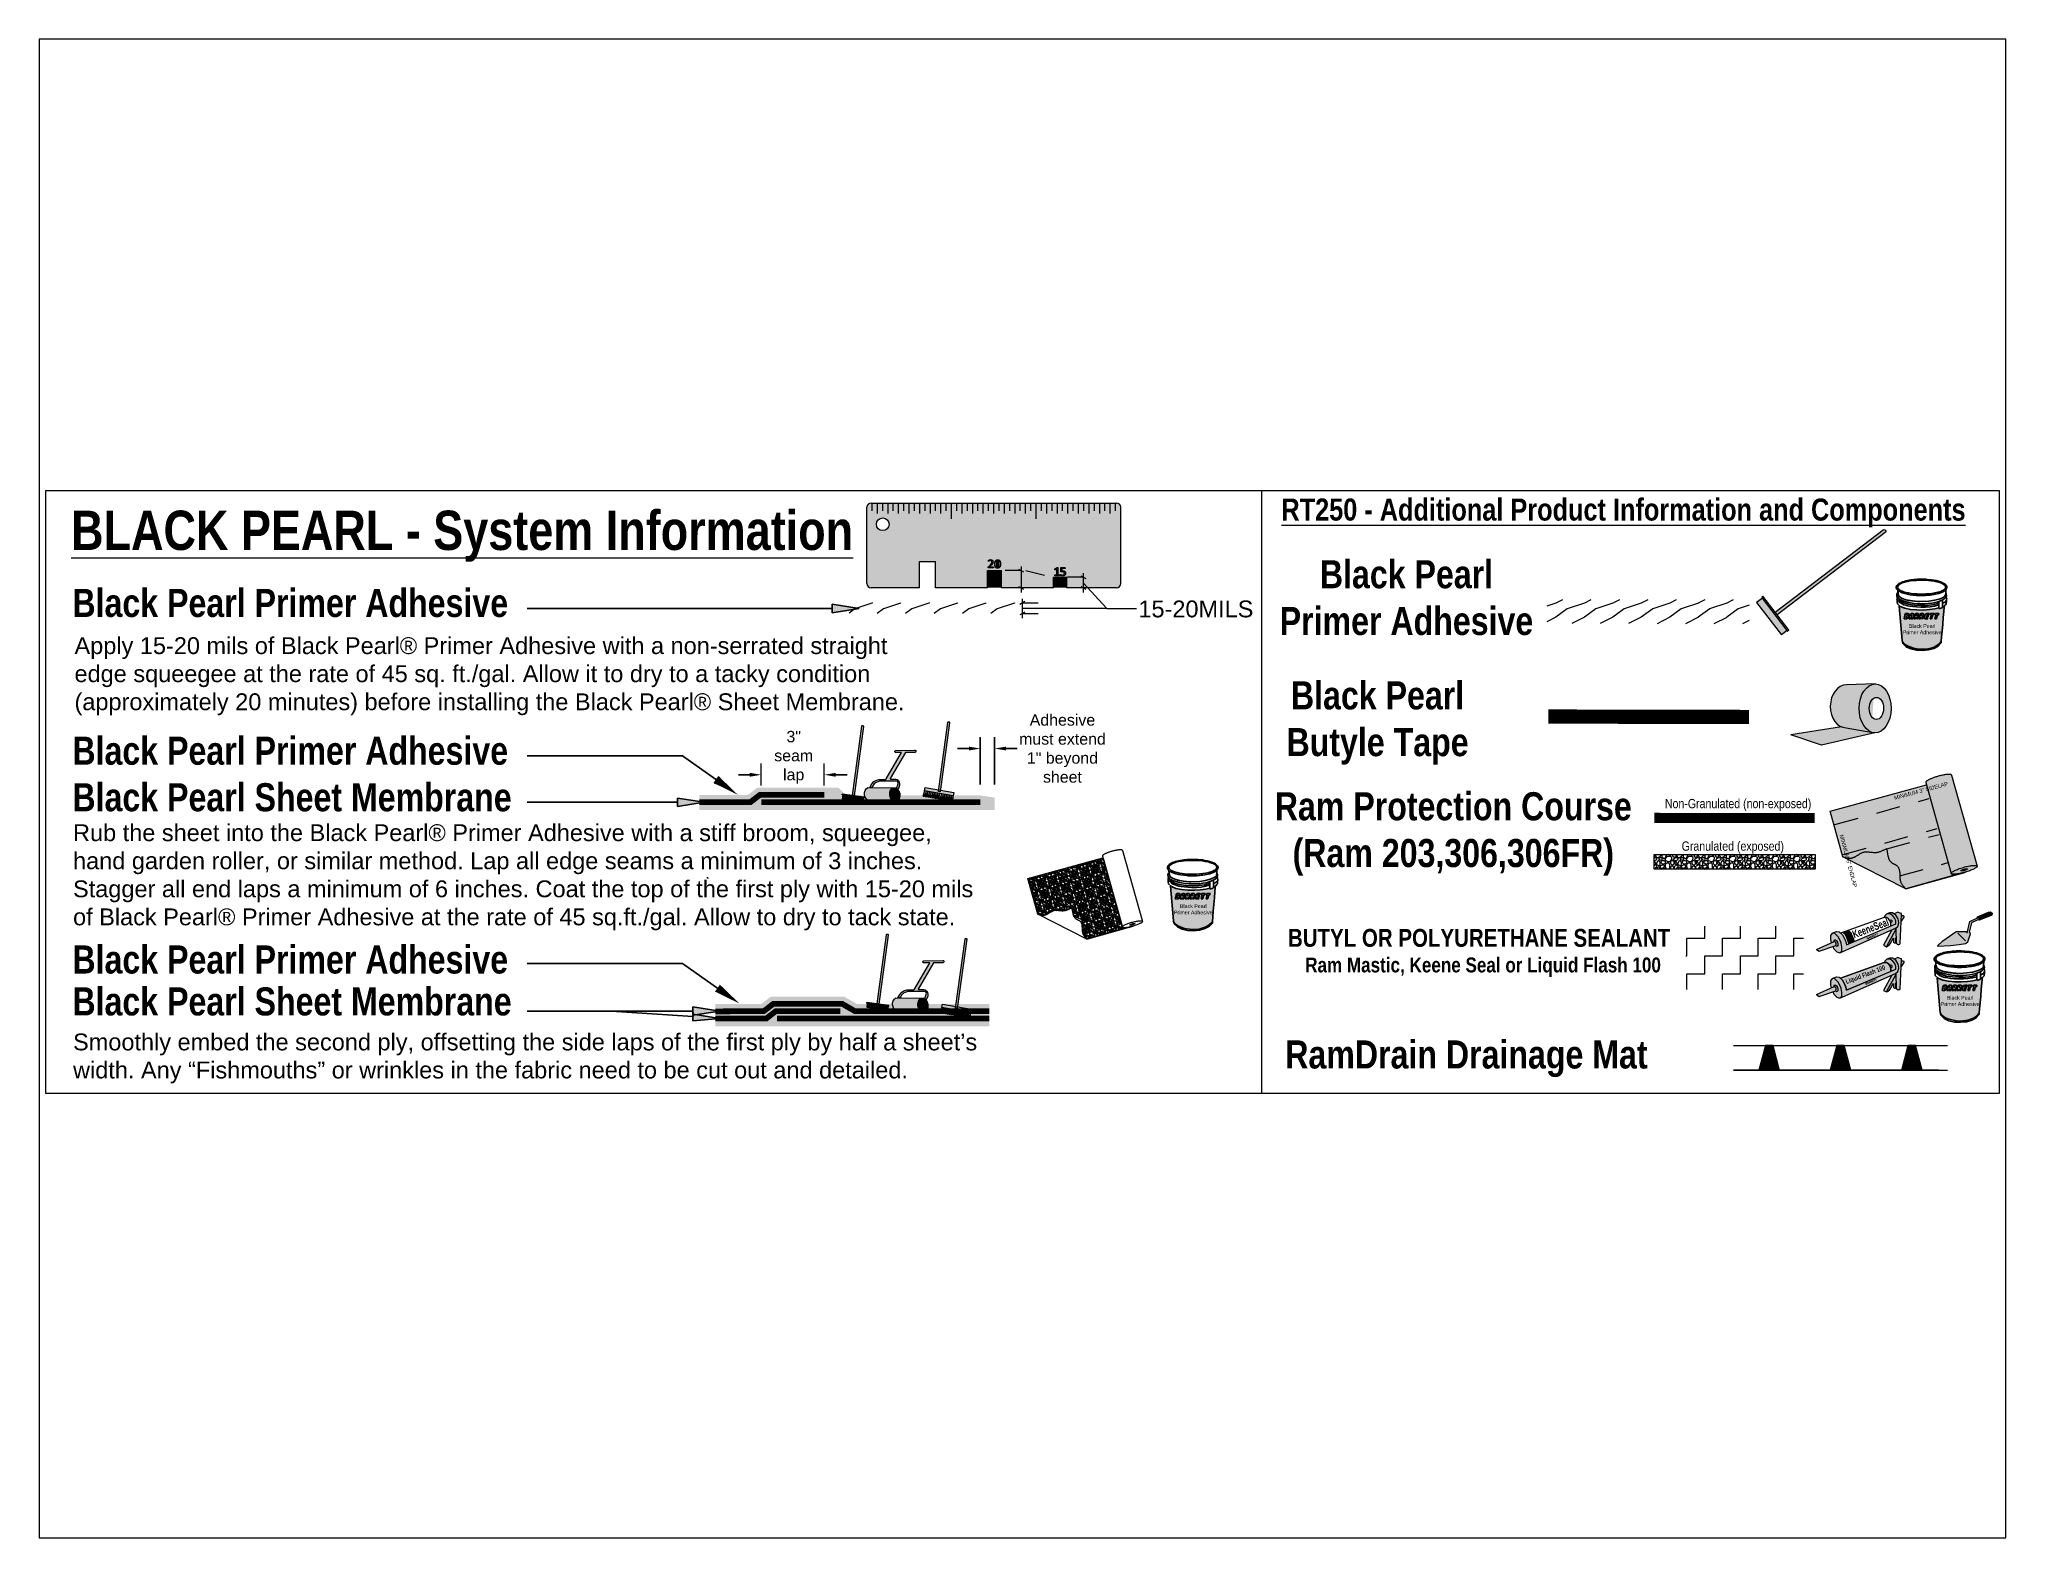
# Paper-space layout 'Layout1' of a CAD drawing. Header units: inches. Extents: x 1.05 to 9.45, y 0.8 to 7.2.
# The model-space entities are those that its viewports show. They can reach past a viewport. Long polylines and large blocks are cut down to what shows.
import ezdxf

# ---------------------------------------------------------------- set-up
doc = ezdxf.new("R2010")
doc.units = ezdxf.units.IN
doc.header["$MEASUREMENT"] = 0
for name, pattern in [('Dashed - Dense', [0.8, 0.5, -0.3]), ('DASHED2', [0.1875, 0.125, -0.0625]), ('Hidden', [1.429134, 1, -0.429134])]:
    doc.linetypes.add(name, pattern=pattern)
for name, color, linetype, lineweight in [('BP Primer', 2, 'Continuous', 0), ('Text', 20, 'Continuous', 0), ('Vector Picture Geometry', 6, 'Continuous', 0)]:
    doc.layers.add(name, color=color, linetype=linetype, lineweight=lineweight)
doc.styles.add('GENERATED_STYLE_1', font='ARIALN.TTF')
doc.styles.add('GENERATED_STYLE_6', font='ARIALNB.TTF')
doc.styles.add('GENERATED_STYLE_8', font='ARIALNB.TTF', dxfattribs={"width": 0.8})
doc.styles.get("Standard").update_dxf_attribs({"font": 'arial.ttf'})
doc.dimstyles.new('Annotative', dxfattribs={"dimscale": 0, "dimtxt": 0.18, "dimasz": 0.18, "dimexe": 0.18, "dimexo": 0.0625, "dimgap": 0.09, "dimtad": 0, "dimtih": 1, "dimtoh": 1, "dimdec": 4, "dimzin": 0, "dimdsep": 46, "dimlunit": 4, "dimtxsty": 'Standard', "dimcen": 0.09, "dimadec": 0, "dimazin": 0, "dimtfac": 1, "dimtdec": 4, "dimtofl": 0, "dimtmove": 0, "dimatfit": 3, "dimfxl": 1, "dimtolj": 1, "dimtzin": 0, "dimarcsym": 0})
pattern_1 = [(216.8699, (0.04, 0.1), (0.29999999, 0.20000001), [0.05, -0.45]), (206.5651, (0.1, 0.07), (-0.0999999, -0.10000013), [0.1118034, -0.1118034]), (198.4349, (0.1, 0.02), (-0.20000004, -0.09999984), [0.0632456, -0.2529822])]

psp = doc.layouts.get("Layout1")

msp = doc.modelspace()

# ---------------------------------------------------------------- texts
at = {"layer": 'Text', "attachment_point": 1}
for s, insert, char_height, style in [('\\A1;\\pxql,t4.57143,8.57141;{\\LRT250 - Additional Product Information and Components}', (4.3371, 2.08703), 0.0774706, 'GENERATED_STYLE_6'), ('\\A1;\\pxql,t4.57143,8.57141;{\\LBLACK PEARL - System Information}', (0.08967, 2.04429), 0.1377953, 'GENERATED_STYLE_6'), ('\\pxi-3,l3,t3;{\\fArial Narrow|b1|i0|c0|p34;Black Pearl Primer Adhesive}', (0.09429, 1.76978), 0.0984252, 'GENERATED_STYLE_1'), ('\\pxi-3,l3,t3;{\\fArial Narrow|b1|i0|c0|p34;Black Pearl Primer Adhesive }', (0.09429, 1.2513), 0.0984252, 'GENERATED_STYLE_1'), ('\\pxi-3,l3,t3;{\\fArial Narrow|b1|i0|c0|p34;Black Pearl Sheet Membrane}', (0.09429, 1.088), 0.0984252, 'GENERATED_STYLE_1'), ('\\A1;\\pxql,t10.03882,18.82275;{\\fArial Narrow|b1|i0|c0|p34;BUTYL OR POLYURETHANE SEALANT}', (4.36013, 0.57672), 0.0627485, 'GENERATED_STYLE_1'), ('\\pxi-3,l3,t3;{\\fArial Narrow|b1|i0|c0|p34;Black Pearl Primer Adhesive }', (0.09429, 0.51868), 0.0984252, 'GENERATED_STYLE_1'), ('\\A1;\\pxql,t12.04658,22.58731;{\\fArial Narrow|b1|i0|c0|p34;Ram Mastic, Keene Seal or Liquid Flash 100}', (4.42053, 0.47646), 0.05229043, 'GENERATED_STYLE_1'), ('\\pxi-3,l3,t3;{\\fArial Narrow|b1|i0|c0|p34;Black Pearl Sheet Membrane}', (0.09429, 0.37159), 0.0984252, 'GENERATED_STYLE_1'), ('\\pxi-3,l3,t3;{\\fArial Narrow|b1|i0|c0|p34;RamDrain Drainage Mat}', (4.35055, 0.18541), 0.0984252, 'GENERATED_STYLE_1')]:
    msp.add_mtext(s, dxfattribs=dict(at, insert=insert, char_height=char_height, style=style))
at = {"layer": 'Text', "attachment_point": 1, "style": 'GENERATED_STYLE_1'}
for s, insert, char_height, width in [('\\pxqc,t3;{\\fArial Narrow|b1|i0|c0|p34;Black Pearl Primer Adhesive }', (4.32256, 1.87061), 0.0984252, 0.9068351), ('\\pxqc;{\\fArial Narrow|b1|i0|c0|p34;Black Pearl Butyle Tape}', (4.32168, 1.44548), 0.0984252, 0.705696), ('\\pxqc,t3;{\\fArial Narrow|b1|i0|c0|p34;Ram Protection Course (Ram 203,306,306FR)}', (4.22218, 1.05638), 0.0984252, 1.4359527), ('\\pxqc,t3;Non-Granulated (non-exposed)', (5.68484, 1.03279), 0.0324002, 0.5099653), ('\\pxqc,t3;Granulated (exposed)', (5.68484, 0.88352), 0.0324002, 0.4726952)]:
    msp.add_mtext(s, dxfattribs=dict(at, insert=insert, char_height=char_height, width=width))
at = {"layer": 'Text', "attachment_point": 1}
for s, insert, char_height, width in [('15-20MILS', (3.83518, 1.72906), 0.059055, 3.4982925), ('Apply 15-20 mils of Black Pearl® Primer Adhesive with a non-serrated straight edge squeegee at the rate of 45 sq. ft./gal. Allow it to dry to a tacky condition (approximately 20 minutes) before installing the Black Pearl® Sheet Membrane.', (0.1017, 1.60024), 0.05905512, 3.0308007), ('Rub the sheet into the Black Pearl® Primer Adhesive with a stiff broom, squeegee, hand garden roller, or similar method. Lap all edge seams a minimum of 3 inches. Stagger all end laps a minimum of 6 inches. Coat the top of the first ply with 15-20 mils of Black Pearl® Primer Adhesive at the rate of 45 sq.ft./gal. Allow to dry to tack state. ', (0.09654, 0.94386), 0.05905512, 3.1739987), ('Smoothly embed the second ply, offsetting the side laps of the first ply by half a sheet’s width. Any “Fishmouths” or wrinkles in the fabric need to be cut out and detailed.', (0.09654, 0.20964), 0.05905512, 3.2027603)]:
    msp.add_mtext(s, dxfattribs=dict(at, insert=insert, char_height=char_height, width=width))
at = {"layer": 'Vector Picture Geometry', "color": 254, "char_height": 0.0132389, "attachment_point": 1}
for insert in [(6.50979, 1.64628), (3.95182, 0.6631), (6.64305, 0.3418)]:
    msp.add_mtext_dynamic_manual_height_columns('\\pxqc;{\\C254;Black Pearl Primer Adhesive}', width=0.1519143, gutter_width=0.06619, heights=[-0.03552], dxfattribs=dict(at, insert=insert))
at = {"layer": 'Vector Picture Geometry', "color": 254, "char_height": 0.0139382, "attachment_point": 1, "style": 'GENERATED_STYLE_1'}
for s, insert, rotation in [('\\pxqc,t3;MINIMUM 3" SIDELAP', (6.48575, 1.04301), 15), ('\\pxqc,t3;MINIMUM 6" ENDLAP', (6.30894, 0.90923), 285)]:
    msp.add_mtext(s, dxfattribs=dict(at, insert=insert, rotation=rotation))
at = {"layer": 'Vector Picture Geometry', "color": 30, "linetype": 'Continuous', "insert": (6.40963, 0.56636), "char_height": 0.0274973, "attachment_point": 8, "rotation": 20.723458, "style": 'GENERATED_STYLE_8'}
msp.add_mtext('\\A1;\\pxqc;{\\fBahnschrift SemiBold Condensed|b0|i0|c0|p34;KeeneSeal}', dxfattribs=at)
at = {"layer": 'Vector Picture Geometry', "color": 160, "linetype": 'Continuous', "insert": (6.39122, 0.40472), "char_height": 0.0163348, "attachment_point": 8, "rotation": 20.723458, "style": 'GENERATED_STYLE_8'}
msp.add_mtext('\\A1;\\pxqc;{\\fBahnschrift SemiBold Condensed|b0|i0|c0|p34;Liquid Flash 100}', dxfattribs=at)

# ---------------------------------------------------------------- blocks, each defined once
blk = doc.blocks.new('*D2')
at = {"layer": 'Text', "color": 0, "lineweight": -2, "transparency": 16777216}
for p, q in [((3.2803, 1.0839), (3.2803, 1.2497)), ((3.3303, 1.0839), (3.3303, 1.2497)), ((3.2403, 1.2097), (3.2003, 1.2097)), ((3.3703, 1.2097), (3.4103, 1.2097))]:
    blk.add_line(p, q, dxfattribs=at)
at = {"layer": 'Text', "color": 0, "transparency": 16777216}
for points in [[(3.2403, 1.2163), (3.2403, 1.203), (3.2803, 1.2097)], [(3.3703, 1.2163), (3.3703, 1.203), (3.3303, 1.2097)]]:
    blk.add_solid(points, dxfattribs=at)
at = {"layer": 'Text', "color": 0, "transparency": 16777216, "insert": (3.5687, 1.2097), "char_height": 0.04, "width": 0.30391, "attachment_point": 5}
blk.add_mtext('\\A1;Adhesive must extend 1" beyond sheet', dxfattribs=at)
blk = doc.blocks.new('*D3')
at = {"layer": 'Text', "lineweight": -2, "transparency": 16777216}
for p, q in [((2.4715, 1.1176), (2.4315, 1.1176)), ((2.7727, 1.1176), (2.8127, 1.1176))]:
    blk.add_line(p, q, dxfattribs=at)
at = {"layer": 'Text', "color": 0, "transparency": 16777216}
for p, q in [((2.5115, 1.0797), (2.5115, 1.1576)), ((2.7327, 1.0802), (2.7327, 1.1576))]:
    blk.add_line(p, q, dxfattribs=at)
at = {"layer": 'Text', "transparency": 16777216}
for points in [[(2.4715, 1.1243), (2.4715, 1.1109), (2.5115, 1.1176)], [(2.7727, 1.1243), (2.7727, 1.1109), (2.7327, 1.1176)]]:
    blk.add_solid(points, dxfattribs=at)
at = {"layer": 'Text', "color": 0, "transparency": 16777216, "insert": (2.6256, 1.179), "char_height": 0.04, "width": 0.049857, "attachment_point": 5}
blk.add_mtext('\\A1;3" seam lap', dxfattribs=at)

# ---------------------------------------------------------------- dimensions: what is measured, and where the dimension line sits
at = {"layer": 'Text'}
for base, p1, p2, text, override, picture, middle in [((3.33032, 1.20967), (3.28032, 1.0214), (3.33032, 1.0214), 'Adhesive must extend 1" beyond sheet', {"dimscale": 0, "dimtxt": 0.04, "dimasz": 0.04, "dimexe": 0.04, "dimgap": 0.01}, '*D2', (3.56866, 1.20967)), ((2.73274, 1.11759), (2.51148, 1.0172), (2.73274, 1.01766), '3" seam lap', {"dimscale": 0, "dimtxt": 0.04, "dimasz": 0.04, "dimexe": 0.04, "dimgap": 0.2, "dimclrd": 256, "dimlwe": -1}, '*D3', (2.62557, 1.17903))]:
    dim = msp.add_linear_dim(base=base, p1=p1, p2=p2, text=text, dimstyle='Annotative', override=override, dxfattribs=at)
    dim.commit()
    dim.dimension.update_dxf_attribs({"geometry": picture, "text_midpoint": middle, "dimtype": 160})

# ---------------------------------------------------------------- hatches: boundary and pattern name
h = msp.add_hatch(color=256)
h.dxf.hatch_style = 1
h.paths.add_polyline_path([(2.8551, 1.70095), (2.76098, 1.71585), (2.76098, 1.68604)])
h = msp.add_hatch(color=256)
h.dxf.hatch_style = 1
h.paths.add_polyline_path([(2.42962, 1.04728), (2.36116, 1.11358), (2.34403, 1.08919)])
h = msp.add_hatch(color=256)
h.dxf.hatch_style = 1
h.paths.add_polyline_path([(2.31149, 1.02121), (2.21737, 1.03612), (2.21737, 1.00631)])
h = msp.add_hatch(color=256)
h.dxf.hatch_style = 1
h.paths.add_polyline_path([(2.4351, 0.31486), (2.36665, 0.38116), (2.34951, 0.35677)])
h = msp.add_hatch(color=256)
h.dxf.hatch_style = 1
h.paths.add_polyline_path([(2.36594, 0.26248), (2.27306, 0.28381), (2.27102, 0.25407)])
h = msp.add_hatch(color=256)
h.dxf.hatch_style = 1
h.paths.add_polyline_path([(2.36594, 0.28856), (2.27182, 0.30347), (2.27182, 0.27366)])
at = {"layer": 'BP Primer'}
h = msp.add_hatch(dxfattribs=at)
h.set_pattern_fill('WOOD6', color=6, scale=0.1, pattern_type=2)
h.set_pattern_definition(pattern_1)
h.paths.add_polyline_path([(5.26851, 1.64821), (5.26851, 1.73202), (5.97854, 1.73123), (5.97854, 1.64742)])
h = msp.add_hatch(dxfattribs=at)
h.set_pattern_fill('WOOD6', color=6, scale=0.1, pattern_type=2)
h.set_pattern_definition(pattern_1)
h.paths.add_polyline_path([(2.82016, 1.68402), (2.82016, 1.72124), (3.40587, 1.72045), (3.40587, 1.68323)])
at = {"layer": 'Vector Picture Geometry'}
h = msp.add_hatch(color=254, dxfattribs=at)
h.dxf.hatch_style = 1
h.paths.add_polyline_path([(3.12279, 1.86581), (3.12279, 1.77391), (3.1525, 1.77391), (3.30553, 1.77391), (3.30553, 1.83448), (3.35438, 1.83448), (3.35438, 1.77391), (3.3841, 1.77391), (3.53739, 1.77391), (3.53739, 1.81105), (3.58425, 1.81105), (3.58425, 1.77391), (3.74396, 1.77391), (3.75882, 1.77391, 0.4142136), (3.77368, 1.78876), (3.77368, 2.05619, 0.4142136), (3.75882, 2.07105), (2.89711, 2.07105, 0.4142136), (2.88225, 2.05619), (2.88225, 1.78876, 0.4142136), (2.89711, 1.77391), (2.96308, 1.77391), (3.06708, 1.77391), (3.06708, 1.86581)])
h.paths.add_polyline_path([(3.31018, 1.87079), (3.3124, 1.87173), (3.3148, 1.87237), (3.3171, 1.87248), (3.31956, 1.87221), (3.32188, 1.87123), (3.32358, 1.86978), (3.32466, 1.8679), (3.32513, 1.86577), (3.32501, 1.86302), (3.32452, 1.86089), (3.32359, 1.85893), (3.32252, 1.85723), (3.32114, 1.8554), (3.31975, 1.8538), (3.31868, 1.85266), (3.3175, 1.85144), (3.31289, 1.84677), (3.32606, 1.84677), (3.32671, 1.84423), (3.32575, 1.8434), (3.30847, 1.8434), (3.30809, 1.84584), (3.30878, 1.84722), (3.31484, 1.8534), (3.31578, 1.85439), (3.31662, 1.85532), (3.31736, 1.85621), (3.318, 1.85704), (3.31856, 1.85783), (3.31905, 1.85858), (3.31948, 1.85929), (3.31983, 1.85997), (3.32013, 1.86062), (3.32037, 1.86124), (3.32055, 1.86183), (3.32068, 1.86238), (3.32083, 1.86342), (3.32089, 1.86441), (3.32081, 1.86533), (3.32056, 1.8662), (3.32018, 1.867), (3.31964, 1.8677), (3.31931, 1.868), (3.31895, 1.86827), (3.31856, 1.86851), (3.31812, 1.86872), (3.31764, 1.86888), (3.31714, 1.869), (3.31659, 1.86906), (3.31602, 1.86909), (3.31534, 1.86906), (3.3147, 1.86899), (3.31408, 1.86887), (3.31351, 1.86869), (3.31247, 1.86827), (3.31157, 1.86783), (3.31081, 1.86738), (3.30907, 1.86622), (3.30866, 1.86756), (3.3087, 1.8696)], flags=16)
h.paths.add_polyline_path([(3.33339, 1.86753), (3.33464, 1.86933), (3.33634, 1.87078), (3.33838, 1.8717), (3.34087, 1.87211), (3.34356, 1.87199), (3.34574, 1.87138), (3.34753, 1.87029), (3.3489, 1.86877), (3.34994, 1.8668), (3.35064, 1.86446), (3.35108, 1.86152), (3.35125, 1.85819), (3.35124, 1.8574), (3.35125, 1.85655), (3.35105, 1.8534), (3.3506, 1.85063), (3.34983, 1.84824), (3.34871, 1.84617), (3.34723, 1.84456), (3.34537, 1.84337), (3.34309, 1.84269), (3.34035, 1.84256), (3.33795, 1.84293), (3.33602, 1.84376), (3.33443, 1.84508), (3.33323, 1.84682), (3.33234, 1.84903), (3.3318, 1.85153), (3.33156, 1.85393), (3.33143, 1.85648), (3.33149, 1.85967), (3.33183, 1.86268), (3.33244, 1.86528)], flags=16)
h.paths.add_polyline_path([(3.34703, 1.85713), (3.34704, 1.8577), (3.34702, 1.85819)], flags=0)
h.paths.add_polyline_path([(3.54927, 1.84447), (3.55121, 1.84455), (3.55279, 1.84434), (3.55279, 1.81883), (3.5585, 1.81883), (3.55893, 1.81601), (3.55788, 1.81588), (3.54202, 1.81588), (3.54161, 1.81866), (3.54263, 1.81883), (3.54858, 1.81883), (3.54858, 1.84031), (3.54215, 1.83631), (3.54178, 1.83769), (3.54193, 1.83949)], flags=16)
h.paths.add_polyline_path([(3.57769, 1.84452), (3.57826, 1.84205), (3.5774, 1.84115), (3.56701, 1.84115), (3.56701, 1.83304), (3.56953, 1.83317), (3.57204, 1.83309), (3.57394, 1.83273), (3.57604, 1.83192), (3.5779, 1.83042), (3.57912, 1.8284), (3.57959, 1.82634), (3.57967, 1.82441), (3.57939, 1.82232), (3.5787, 1.82048), (3.57769, 1.81893), (3.57634, 1.81763), (3.57471, 1.81662), (3.57283, 1.81591), (3.5707, 1.81552), (3.56828, 1.81544), (3.56587, 1.8157), (3.56277, 1.81643), (3.56159, 1.81726), (3.56155, 1.8183), (3.56151, 1.82025), (3.56247, 1.82002), (3.56339, 1.81955), (3.56409, 1.81926), (3.56496, 1.81896), (3.56601, 1.81868), (3.56662, 1.81856), (3.56727, 1.81847), (3.56798, 1.81843), (3.56874, 1.81841), (3.56945, 1.81843), (3.57015, 1.8185), (3.5708, 1.81861), (3.57143, 1.81876), (3.57202, 1.81897), (3.57257, 1.81922), (3.57308, 1.81953), (3.57354, 1.81988), (3.57396, 1.82028), (3.57433, 1.82074), (3.57465, 1.82124), (3.57493, 1.82179), (3.57515, 1.8224), (3.57531, 1.82307), (3.5754, 1.8238), (3.57544, 1.82459), (3.57541, 1.82526), (3.57533, 1.8259), (3.57519, 1.82649), (3.575, 1.82704), (3.57476, 1.82755), (3.57445, 1.82801), (3.57409, 1.82843), (3.57367, 1.8288), (3.57319, 1.82913), (3.57265, 1.82942), (3.57205, 1.82966), (3.5714, 1.82985), (3.57067, 1.83), (3.56989, 1.83011), (3.56903, 1.83018), (3.56811, 1.8302), (3.56745, 1.83019), (3.56685, 1.83017), (3.56645, 1.83014), (3.56484, 1.82997), (3.56298, 1.8299), (3.5628, 1.83109), (3.5628, 1.84424), (3.56393, 1.84452)], flags=16)
edge = h.paths.add_edge_path(flags=16)
edge.add_arc((2.93812, 1.99676), 0.02229, 0, 360)
h = msp.add_hatch(color=164, dxfattribs=at)
h.dxf.hatch_style = 1
h.paths.add_polyline_path([(3.71132, 1.96003), (3.71116, 1.95987), (3.69725, 1.95987), (3.6833, 1.95987), (3.68306, 1.95956), (3.68279, 1.95925), (3.68271, 1.95484), (3.68267, 1.9504), (3.67957, 1.9504), (3.67646, 1.9504), (3.67638, 1.97717), (3.67634, 2.00393), (3.67662, 2.00424), (3.67689, 2.00456), (3.67976, 2.00452), (3.68267, 2.00444), (3.68271, 2), (3.68279, 1.99552), (3.6831, 1.99528), (3.68342, 1.99501), (3.69737, 1.99493), (3.71136, 1.99489), (3.71136, 1.9908), (3.71136, 1.98676), (3.69713, 1.98664), (3.68291, 1.98652), (3.68283, 1.97756), (3.68279, 1.9686), (3.68299, 1.9684), (3.68318, 1.96821), (3.69702, 1.96821), (3.71085, 1.96821), (3.71116, 1.96797), (3.71148, 1.9677), (3.71148, 1.96392), (3.71148, 1.96019)])
h.paths.add_polyline_path([(3.71116, 1.9282), (3.69367, 1.92812), (3.67646, 1.9282), (3.67646, 1.93869), (3.67646, 1.94923), (3.67957, 1.94923), (3.68267, 1.94923), (3.68279, 1.9429), (3.68291, 1.93657), (3.68656, 1.93649), (3.69026, 1.93649), (3.69041, 1.94219), (3.69053, 1.94781), (3.69356, 1.94781), (3.69654, 1.94781), (3.69666, 1.94219), (3.69678, 1.93657), (3.70071, 1.93657), (3.70464, 1.93657), (3.70476, 1.94302), (3.70487, 1.94946), (3.70786, 1.94954), (3.71081, 1.94962), (3.71112, 1.94934), (3.71148, 1.94907), (3.71148, 1.93869), (3.71148, 1.92828)])
h.paths.add_polyline_path([(3.69187, 1.91413), (3.69143, 1.91484), (3.69085, 1.91559), (3.6901, 1.91637), (3.68923, 1.91661), (3.68743, 1.91684), (3.68648, 1.91684), (3.68538, 1.91629), (3.68432, 1.91578), (3.68373, 1.91456), (3.68314, 1.91339), (3.68306, 1.91048), (3.68295, 1.90761), (3.68322, 1.90706), (3.6835, 1.90655), (3.68766, 1.90655), (3.69179, 1.90655), (3.69195, 1.9067), (3.6921, 1.9069), (3.6921, 1.91016), (3.6921, 1.91346)], flags=16)
h.paths.add_polyline_path([(3.71116, 1.89829), (3.69367, 1.89826), (3.67646, 1.89833), (3.67646, 1.90741), (3.67646, 1.91649), (3.67713, 1.91814), (3.6778, 1.91955), (3.67851, 1.92077), (3.67929, 1.92179), (3.68027, 1.92278), (3.68137, 1.9238), (3.68267, 1.92439), (3.68397, 1.92498), (3.68558, 1.92525), (3.68719, 1.92549), (3.68884, 1.92521), (3.69053, 1.92494), (3.69214, 1.92407), (3.69379, 1.92321), (3.69485, 1.92203), (3.69591, 1.92085), (3.69666, 1.91932), (3.69737, 1.91779), (3.69776, 1.91779), (3.69815, 1.91779), (3.70448, 1.92152), (3.71112, 1.92521), (3.71148, 1.92521), (3.71148, 1.92081), (3.71148, 1.91641), (3.71108, 1.9161), (3.7079, 1.91429), (3.70189, 1.91095), (3.69831, 1.90883), (3.69804, 1.90851), (3.69812, 1.90761), (3.69819, 1.90667), (3.70476, 1.90655), (3.71136, 1.90643), (3.7114, 1.90242), (3.71148, 1.89841)])
h.paths.add_polyline_path([(3.69155, 1.88458), (3.69104, 1.88564), (3.69022, 1.88619), (3.68943, 1.8867), (3.68837, 1.88686), (3.68731, 1.88702), (3.68625, 1.88674), (3.68519, 1.88643), (3.68456, 1.8858), (3.68401, 1.88509), (3.68354, 1.88434), (3.68318, 1.88348), (3.68306, 1.88061), (3.68295, 1.87774), (3.68322, 1.87719), (3.6835, 1.87668), (3.68766, 1.87668), (3.69179, 1.87668), (3.69195, 1.87684), (3.6921, 1.87699), (3.6921, 1.88026), (3.6921, 1.88352)], flags=16)
h.paths.add_polyline_path([(3.71116, 1.86843), (3.69367, 1.86839), (3.67646, 1.86843), (3.67638, 1.87656), (3.6763, 1.8847), (3.67658, 1.88611), (3.67686, 1.88757), (3.67764, 1.88926), (3.67843, 1.89095), (3.67933, 1.89197), (3.68071, 1.89326), (3.6822, 1.89421), (3.68389, 1.89491), (3.68582, 1.89531), (3.68735, 1.89554), (3.68884, 1.89531), (3.6903, 1.89507), (3.69175, 1.8944), (3.6932, 1.89374), (3.69407, 1.89295), (3.69489, 1.89209), (3.69572, 1.89099), (3.69646, 1.88981), (3.69694, 1.88882), (3.69745, 1.88788), (3.69768, 1.88772), (3.69819, 1.88796), (3.7048, 1.89177), (3.7112, 1.89535), (3.71148, 1.89535), (3.71148, 1.89095), (3.71148, 1.88654), (3.71104, 1.88619), (3.70763, 1.88423), (3.70358, 1.88199), (3.70094, 1.88057), (3.6987, 1.87923), (3.69804, 1.8788), (3.69812, 1.87778), (3.69819, 1.8768), (3.70464, 1.87676), (3.71108, 1.87668), (3.71128, 1.87637), (3.71144, 1.87609), (3.71148, 1.87232), (3.71148, 1.86855)])
h.paths.add_polyline_path([(3.69859, 1.85385), (3.69835, 1.85401), (3.6923, 1.85196), (3.68617, 1.8498), (3.68613, 1.84968), (3.68625, 1.84953), (3.68711, 1.84909), (3.69222, 1.84729), (3.69808, 1.84532), (3.69843, 1.84548), (3.69878, 1.8456), (3.69878, 1.84964), (3.69878, 1.85373)], flags=16)
h.paths.add_polyline_path([(3.71116, 1.83231), (3.71081, 1.83219), (3.70829, 1.83318), (3.70161, 1.83557), (3.69666, 1.83738), (3.68876, 1.84025), (3.67866, 1.84391), (3.67662, 1.84473), (3.6763, 1.84497), (3.67638, 1.84976), (3.67646, 1.85456), (3.68483, 1.85758), (3.69627, 1.86175), (3.70429, 1.86466), (3.71014, 1.86678), (3.71104, 1.86713), (3.71124, 1.86697), (3.71148, 1.86686), (3.71148, 1.86281), (3.71148, 1.85876), (3.71093, 1.85841), (3.70814, 1.85731), (3.70542, 1.85632), (3.70499, 1.85613), (3.70507, 1.84949), (3.70515, 1.84288), (3.70825, 1.84178), (3.71136, 1.84072), (3.7114, 1.8366), (3.71148, 1.83247)])
h.paths.add_polyline_path([(3.6899, 1.82064), (3.68935, 1.82158), (3.68853, 1.82202), (3.68766, 1.82241), (3.68672, 1.82241), (3.68578, 1.82241), (3.68495, 1.82202), (3.68409, 1.82158), (3.6835, 1.82052), (3.68291, 1.81942), (3.68283, 1.81632), (3.68271, 1.81317), (3.68299, 1.81266), (3.68326, 1.81215), (3.68668, 1.81215), (3.6901, 1.81215), (3.69026, 1.81231), (3.69041, 1.81247), (3.69041, 1.81608), (3.69041, 1.8197)], flags=16)
h.paths.add_polyline_path([(3.70413, 1.82139), (3.70311, 1.82249), (3.7024, 1.82312), (3.70146, 1.82327), (3.70051, 1.82343), (3.69957, 1.82316), (3.69859, 1.82288), (3.69788, 1.82206), (3.69713, 1.82123), (3.6969, 1.82029), (3.69662, 1.81934), (3.6967, 1.81581), (3.69678, 1.81227), (3.70047, 1.81219), (3.70417, 1.81215), (3.7044, 1.81247), (3.70464, 1.81278), (3.70452, 1.81683), (3.7044, 1.82088)], flags=16)
h.paths.add_polyline_path([(3.71116, 1.8039), (3.69367, 1.80386), (3.67646, 1.8039), (3.67646, 1.81372), (3.67646, 1.82351), (3.67725, 1.82536), (3.67803, 1.82716), (3.67898, 1.82826), (3.67992, 1.82933), (3.68153, 1.83011), (3.68314, 1.8309), (3.6853, 1.8309), (3.68743, 1.8309), (3.6888, 1.83023), (3.69014, 1.8296), (3.69124, 1.82838), (3.69238, 1.8272), (3.69273, 1.82638), (3.69305, 1.82575), (3.69332, 1.82563), (3.69364, 1.82599), (3.69411, 1.82685), (3.69478, 1.82815), (3.69584, 1.82921), (3.6969, 1.83027), (3.69827, 1.83098), (3.69965, 1.83164), (3.70201, 1.83164), (3.7044, 1.83164), (3.70582, 1.83094), (3.70723, 1.83023), (3.70825, 1.82921), (3.70928, 1.82823), (3.70994, 1.82693), (3.71057, 1.82567), (3.71101, 1.82351), (3.71148, 1.82135), (3.71148, 1.81266), (3.71148, 1.80402)])
h = msp.add_hatch(color=254, dxfattribs=at)
h.dxf.hatch_style = 1
h.paths.add_polyline_path([(6.45623, 1.96755, 1.0000001), (6.44932, 1.97665), (6.06974, 1.68813), (6.07668, 1.67906)])
h = msp.add_hatch(color=254, dxfattribs=at)
h.dxf.hatch_style = 1
edge = h.paths.add_edge_path()
edge.add_line((3.34703, 1.85713), (3.34702, 1.85819))
edge.add_line((3.34702, 1.85819), (3.34699, 1.8592))
edge.add_line((3.34699, 1.8592), (3.34694, 1.86014))
edge.add_line((3.34694, 1.86014), (3.34688, 1.86104))
edge.add_line((3.34688, 1.86104), (3.3468, 1.86188))
edge.add_line((3.3468, 1.86188), (3.3467, 1.86267))
edge.add_line((3.3467, 1.86267), (3.34658, 1.86341))
edge.add_line((3.34658, 1.86341), (3.34645, 1.86409))
edge.add_line((3.34645, 1.86409), (3.3463, 1.86473))
edge.add_line((3.3463, 1.86473), (3.34613, 1.86533))
edge.add_line((3.34613, 1.86533), (3.34593, 1.86588))
edge.add_line((3.34593, 1.86588), (3.34572, 1.86638))
edge.add_line((3.34572, 1.86638), (3.34548, 1.86683))
edge.add_line((3.34548, 1.86683), (3.34522, 1.86724))
edge.add_line((3.34522, 1.86724), (3.34494, 1.86762))
edge.add_line((3.34494, 1.86762), (3.34464, 1.86795))
edge.add_line((3.34464, 1.86795), (3.34432, 1.86824))
edge.add_line((3.34432, 1.86824), (3.34397, 1.86848))
edge.add_line((3.34397, 1.86848), (3.3436, 1.86869))
edge.add_line((3.3436, 1.86869), (3.3432, 1.86884))
edge.add_line((3.3432, 1.86884), (3.34235, 1.86905))
edge.add_line((3.34235, 1.86905), (3.34139, 1.86913))
edge.add_line((3.34139, 1.86913), (3.34055, 1.86907))
edge.add_line((3.34055, 1.86907), (3.33978, 1.8689))
edge.add_line((3.33978, 1.8689), (3.3391, 1.86862))
edge.add_line((3.3391, 1.86862), (3.3385, 1.86823))
edge.add_line((3.3385, 1.86823), (3.33797, 1.86774))
edge.add_line((3.33797, 1.86774), (3.33751, 1.86716))
edge.add_line((3.33751, 1.86716), (3.3371, 1.8665))
edge.add_line((3.3371, 1.8665), (3.33676, 1.86576))
edge.add_line((3.33676, 1.86576), (3.33646, 1.86494))
edge.add_line((3.33646, 1.86494), (3.33622, 1.86405))
edge.add_line((3.33622, 1.86405), (3.33602, 1.86309))
edge.add_line((3.33602, 1.86309), (3.33589, 1.86207))
edge.add_line((3.33589, 1.86207), (3.33579, 1.861))
edge.add_line((3.33579, 1.861), (3.33572, 1.85988))
edge.add_line((3.33572, 1.85988), (3.33567, 1.85873))
edge.add_line((3.33567, 1.85873), (3.33566, 1.85754))
edge.add_line((3.33566, 1.85754), (3.33568, 1.85597))
edge.add_line((3.33568, 1.85597), (3.33574, 1.85453))
edge.add_line((3.33574, 1.85453), (3.33583, 1.8532))
edge.add_line((3.33583, 1.8532), (3.33597, 1.852))
edge.add_line((3.33597, 1.852), (3.33614, 1.85091))
edge.add_line((3.33614, 1.85091), (3.33637, 1.84993))
edge.add_line((3.33637, 1.84993), (3.33664, 1.84905))
edge.add_line((3.33664, 1.84905), (3.33696, 1.84828))
edge.add_line((3.33696, 1.84828), (3.33733, 1.84761))
edge.add_line((3.33733, 1.84761), (3.33774, 1.84704))
edge.add_line((3.33774, 1.84704), (3.3382, 1.84657))
edge.add_line((3.3382, 1.84657), (3.3387, 1.84619))
edge.add_line((3.3387, 1.84619), (3.33926, 1.84591))
edge.add_line((3.33926, 1.84591), (3.33987, 1.84571))
edge.add_line((3.33987, 1.84571), (3.34055, 1.84558))
edge.add_line((3.34055, 1.84558), (3.34127, 1.84554))
edge.add_line((3.34127, 1.84554), (3.34184, 1.84557))
edge.add_line((3.34184, 1.84557), (3.34237, 1.84564))
edge.add_line((3.34237, 1.84564), (3.34287, 1.84577))
edge.add_line((3.34287, 1.84577), (3.34333, 1.84594))
edge.add_line((3.34333, 1.84594), (3.34376, 1.84617))
edge.add_line((3.34376, 1.84617), (3.34416, 1.84644))
edge.add_line((3.34416, 1.84644), (3.34453, 1.84675))
edge.add_line((3.34453, 1.84675), (3.34486, 1.8471))
edge.add_line((3.34486, 1.8471), (3.34545, 1.84793))
edge.add_line((3.34545, 1.84793), (3.34591, 1.84891))
edge.add_line((3.34591, 1.84891), (3.3463, 1.85002))
edge.add_line((3.3463, 1.85002), (3.34659, 1.85125))
edge.add_line((3.34659, 1.85125), (3.3468, 1.85258))
edge.add_line((3.3468, 1.85258), (3.34693, 1.85403))
edge.add_line((3.34693, 1.85403), (3.347, 1.85555))
edge.add_line((3.347, 1.85555), (3.34703, 1.85713))
h = msp.add_hatch(color=254, dxfattribs=at)
h.dxf.hatch_style = 1
h.paths.add_polyline_path([(6.02513, 1.73726), (6.00482, 1.72171), (6.09157, 1.60836), (6.11189, 1.62391)])
h = msp.add_hatch(color=164, dxfattribs=at)
h.dxf.hatch_style = 1
h.paths.add_polyline_path([(6.07061, 1.687), (6.06974, 1.68813), (6.02708, 1.74387), (6.02267, 1.74049), (6.02513, 1.73726), (6.11189, 1.62391), (6.11483, 1.62007), (6.11925, 1.62345), (6.07668, 1.67906), (6.07571, 1.68034)])
h = msp.add_hatch(color=164, dxfattribs=at)
h.dxf.hatch_style = 1
edge = h.paths.add_edge_path()
edge.add_line((6.5054, 1.71075), (6.51583, 1.58821))
edge.add_line((6.51583, 1.58821), (6.51683, 1.58449))
edge.add_arc((6.58419, 1.6567), 0.09875, 226.990613, 313.907664)
edge.add_line((6.65267, 1.58555), (6.66363, 1.71033))
edge.add_arc((6.65172, 1.72477), 0.01872, 285.191928, 309.512001, ccw=False)
edge.add_line((6.65663, 1.70671), (6.6566, 1.70489))
edge.add_arc((6.64284, 1.72401), 0.02355, 273.605594, 305.751598, ccw=False)
edge.add_line((6.64432, 1.7005), (6.64432, 1.70302))
edge.add_arc((6.58628, 1.91241), 0.21728, 248.145444, 285.491898, ccw=False)
edge = h.paths.add_edge_path(flags=16)
edge.add_line((6.63065, 1.67949), (6.63445, 1.67912))
edge.add_spline(control_points=[(6.63445, 1.67912), (6.63445, 1.67912), (6.63065, 1.66507), (6.63065, 1.66507)], knot_values=[0, 0, 0, 0, 1, 1, 1, 1], degree=3, periodic=0)
edge.add_spline(control_points=[(6.63065, 1.66507), (6.63065, 1.66507), (6.63635, 1.66507), (6.63635, 1.66507)], knot_values=[0, 0, 0, 0, 1, 1, 1, 1], degree=3, periodic=0)
edge.add_spline(control_points=[(6.63635, 1.66507), (6.63635, 1.66507), (6.63887, 1.67494), (6.63887, 1.67494)], knot_values=[0, 0, 0, 0, 1, 1, 1, 1], degree=3, periodic=0)
edge.add_spline(control_points=[(6.63887, 1.67494), (6.63887, 1.67494), (6.64033, 1.67889), (6.64033, 1.67889)], knot_values=[0, 0, 0, 0, 1, 1, 1, 1], degree=3, periodic=0)
edge.add_spline(control_points=[(6.64033, 1.67889), (6.64033, 1.67889), (6.64394, 1.67949), (6.64394, 1.67949)], knot_values=[0, 0, 0, 0, 1, 1, 1, 1], degree=3, periodic=0)
edge.add_spline(control_points=[(6.64394, 1.67949), (6.64394, 1.67949), (6.6447, 1.68367), (6.6447, 1.68367)], knot_values=[0, 0, 0, 0, 1, 1, 1, 1], degree=3, periodic=0)
edge.add_spline(control_points=[(6.6447, 1.68367), (6.6447, 1.68367), (6.63445, 1.68367), (6.63445, 1.68367)], knot_values=[0, 0, 0, 0, 1, 1, 1, 1], degree=3, periodic=0)
edge.add_spline(control_points=[(6.63445, 1.68367), (6.63445, 1.68367), (6.63206, 1.68329), (6.63206, 1.68329)], knot_values=[0, 0, 0, 0, 1, 1, 1, 1], degree=3, periodic=0)
edge.add_spline(control_points=[(6.63206, 1.68329), (6.63206, 1.68329), (6.63065, 1.67949), (6.63065, 1.67949)], knot_values=[0, 0, 0, 0, 1, 1, 1, 1], degree=3, periodic=0)
edge = h.paths.add_edge_path(flags=16)
edge.add_line((6.61699, 1.67912), (6.6132, 1.67949))
edge.add_spline(control_points=[(6.6132, 1.67949), (6.6132, 1.67949), (6.6146, 1.68329), (6.6146, 1.68329)], knot_values=[0, 0, 0, 0, 1, 1, 1, 1], degree=3, periodic=0)
edge.add_spline(control_points=[(6.6146, 1.68329), (6.6146, 1.68329), (6.61699, 1.68367), (6.61699, 1.68367)], knot_values=[0, 0, 0, 0, 1, 1, 1, 1], degree=3, periodic=0)
edge.add_spline(control_points=[(6.61699, 1.68367), (6.61699, 1.68367), (6.62724, 1.68367), (6.62724, 1.68367)], knot_values=[0, 0, 0, 0, 1, 1, 1, 1], degree=3, periodic=0)
edge.add_spline(control_points=[(6.62724, 1.68367), (6.62724, 1.68367), (6.62648, 1.67949), (6.62648, 1.67949)], knot_values=[0, 0, 0, 0, 1, 1, 1, 1], degree=3, periodic=0)
edge.add_spline(control_points=[(6.62648, 1.67949), (6.62648, 1.67949), (6.62288, 1.67889), (6.62288, 1.67889)], knot_values=[0, 0, 0, 0, 1, 1, 1, 1], degree=3, periodic=0)
edge.add_spline(control_points=[(6.62288, 1.67889), (6.62288, 1.67889), (6.62141, 1.67494), (6.62141, 1.67494)], knot_values=[0, 0, 0, 0, 1, 1, 1, 1], degree=3, periodic=0)
edge.add_spline(control_points=[(6.62141, 1.67494), (6.62141, 1.67494), (6.61889, 1.66507), (6.61889, 1.66507)], knot_values=[0, 0, 0, 0, 1, 1, 1, 1], degree=3, periodic=0)
edge.add_spline(control_points=[(6.61889, 1.66507), (6.61889, 1.66507), (6.6132, 1.66507), (6.6132, 1.66507)], knot_values=[0, 0, 0, 0, 1, 1, 1, 1], degree=3, periodic=0)
edge.add_spline(control_points=[(6.6132, 1.66507), (6.6132, 1.66507), (6.61699, 1.67912), (6.61699, 1.67912)], knot_values=[0, 0, 0, 0, 1, 1, 1, 1], degree=3, periodic=0)
edge = h.paths.add_edge_path(flags=16)
edge.add_line((6.60523, 1.66507), (6.60598, 1.66925))
edge.add_spline(control_points=[(6.60598, 1.66925), (6.60598, 1.66925), (6.59877, 1.66925), (6.59877, 1.66925)], knot_values=[0, 0, 0, 0, 1, 1, 1, 1], degree=3, periodic=0)
edge.add_spline(control_points=[(6.59877, 1.66925), (6.59957, 1.67299), (6.60052, 1.67228), (6.60712, 1.67228)], knot_values=[0, 0, 0, 0, 1, 1, 1, 1], degree=3, periodic=0)
edge.add_spline(control_points=[(6.60712, 1.67228), (6.60712, 1.67228), (6.60788, 1.67646), (6.60788, 1.67646)], knot_values=[0, 0, 0, 0, 1, 1, 1, 1], degree=3, periodic=0)
edge.add_spline(control_points=[(6.60788, 1.67646), (6.60788, 1.67646), (6.60067, 1.67646), (6.60067, 1.67646)], knot_values=[0, 0, 0, 0, 1, 1, 1, 1], degree=3, periodic=0)
edge.add_spline(control_points=[(6.60067, 1.67646), (6.60147, 1.6802), (6.60242, 1.67949), (6.60902, 1.67949)], knot_values=[0, 0, 0, 0, 1, 1, 1, 1], degree=3, periodic=0)
edge.add_spline(control_points=[(6.60902, 1.67949), (6.60902, 1.67949), (6.60978, 1.68367), (6.60978, 1.68367)], knot_values=[0, 0, 0, 0, 1, 1, 1, 1], degree=3, periodic=0)
edge.add_spline(control_points=[(6.60978, 1.68367), (6.60978, 1.68367), (6.60181, 1.68367), (6.60181, 1.68367)], knot_values=[0, 0, 0, 0, 1, 1, 1, 1], degree=3, periodic=0)
edge.add_spline(control_points=[(6.60181, 1.68367), (6.59534, 1.68363), (6.59538, 1.67783), (6.59406, 1.67304)], knot_values=[0, 0, 0, 0, 1, 1, 1, 1], degree=3, periodic=0)
edge.add_spline(control_points=[(6.59406, 1.67304), (6.59353, 1.67114), (6.59228, 1.66841), (6.59347, 1.66661)], knot_values=[0, 0, 0, 0, 1, 1, 1, 1], degree=3, periodic=0)
edge.add_spline(control_points=[(6.59347, 1.66661), (6.59386, 1.66603), (6.59435, 1.66556), (6.59501, 1.6653)], knot_values=[0, 0, 0, 0, 1, 1, 1, 1], degree=3, periodic=0)
edge.add_spline(control_points=[(6.59501, 1.6653), (6.59603, 1.66489), (6.60356, 1.66507), (6.60523, 1.66507)], knot_values=[0, 0, 0, 0, 1, 1, 1, 1], degree=3, periodic=0)
edge = h.paths.add_edge_path(flags=0)
edge.add_line((6.58511, 1.6757), (6.58587, 1.67912))
edge.add_spline(control_points=[(6.58587, 1.67912), (6.58325, 1.67967), (6.58343, 1.67778), (6.58283, 1.6757)], knot_values=[0, 0, 0, 0, 1, 1, 1, 1], degree=3, periodic=0)
edge.add_spline(control_points=[(6.58283, 1.6757), (6.58283, 1.6757), (6.58511, 1.6757), (6.58511, 1.6757)], knot_values=[0, 0, 0, 0, 1, 1, 1, 1], degree=3, periodic=0)
edge = h.paths.add_edge_path(flags=16)
edge.add_line((6.57448, 1.66507), (6.58017, 1.66507))
edge.add_spline(control_points=[(6.58017, 1.66507), (6.58017, 1.66507), (6.58131, 1.67039), (6.58131, 1.67039)], knot_values=[0, 0, 0, 0, 1, 1, 1, 1], degree=3, periodic=0)
edge.add_spline(control_points=[(6.58131, 1.67039), (6.58131, 1.67039), (6.5831, 1.66545), (6.5831, 1.66545)], knot_values=[0, 0, 0, 0, 1, 1, 1, 1], degree=3, periodic=0)
edge.add_spline(control_points=[(6.5831, 1.66545), (6.5831, 1.66545), (6.58852, 1.66507), (6.58852, 1.66507)], knot_values=[0, 0, 0, 0, 1, 1, 1, 1], degree=3, periodic=0)
edge.add_spline(control_points=[(6.58852, 1.66507), (6.58852, 1.66507), (6.58768, 1.67146), (6.58768, 1.67146)], knot_values=[0, 0, 0, 0, 1, 1, 1, 1], degree=3, periodic=0)
edge.add_spline(control_points=[(6.58768, 1.67146), (6.58795, 1.67242), (6.58903, 1.67306), (6.58977, 1.67419)], knot_values=[0, 0, 0, 0, 1, 1, 1, 1], degree=3, periodic=0)
edge.add_spline(control_points=[(6.58977, 1.67419), (6.59039, 1.67514), (6.59057, 1.67615), (6.59086, 1.67721)], knot_values=[0, 0, 0, 0, 1, 1, 1, 1], degree=3, periodic=0)
edge.add_spline(control_points=[(6.59086, 1.67721), (6.59172, 1.68038), (6.59231, 1.68358), (6.58776, 1.68367)], knot_values=[0, 0, 0, 0, 1, 1, 1, 1], degree=3, periodic=0)
edge.add_spline(control_points=[(6.58776, 1.68367), (6.58776, 1.68367), (6.58169, 1.68367), (6.58169, 1.68367)], knot_values=[0, 0, 0, 0, 1, 1, 1, 1], degree=3, periodic=0)
edge.add_spline(control_points=[(6.58169, 1.68367), (6.57913, 1.68363), (6.57917, 1.68318), (6.57814, 1.67912)], knot_values=[0, 0, 0, 0, 1, 1, 1, 1], degree=3, periodic=0)
edge.add_spline(control_points=[(6.57814, 1.67912), (6.57814, 1.67912), (6.57448, 1.66507), (6.57448, 1.66507)], knot_values=[0, 0, 0, 0, 1, 1, 1, 1], degree=3, periodic=0)
edge = h.paths.add_edge_path(flags=0)
edge.add_line((6.56765, 1.6757), (6.56841, 1.67912))
edge.add_spline(control_points=[(6.56841, 1.67912), (6.56579, 1.67967), (6.56597, 1.67778), (6.56537, 1.6757)], knot_values=[0, 0, 0, 0, 1, 1, 1, 1], degree=3, periodic=0)
edge.add_spline(control_points=[(6.56537, 1.6757), (6.56537, 1.6757), (6.56765, 1.6757), (6.56765, 1.6757)], knot_values=[0, 0, 0, 0, 1, 1, 1, 1], degree=3, periodic=0)
edge = h.paths.add_edge_path(flags=16)
edge.add_line((6.55702, 1.66507), (6.56271, 1.66507))
edge.add_spline(control_points=[(6.56271, 1.66507), (6.56271, 1.66507), (6.56385, 1.67039), (6.56385, 1.67039)], knot_values=[0, 0, 0, 0, 1, 1, 1, 1], degree=3, periodic=0)
edge.add_spline(control_points=[(6.56385, 1.67039), (6.56385, 1.67039), (6.56565, 1.66545), (6.56565, 1.66545)], knot_values=[0, 0, 0, 0, 1, 1, 1, 1], degree=3, periodic=0)
edge.add_spline(control_points=[(6.56565, 1.66545), (6.56565, 1.66545), (6.57106, 1.66507), (6.57106, 1.66507)], knot_values=[0, 0, 0, 0, 1, 1, 1, 1], degree=3, periodic=0)
edge.add_spline(control_points=[(6.57106, 1.66507), (6.57106, 1.66507), (6.57022, 1.67146), (6.57022, 1.67146)], knot_values=[0, 0, 0, 0, 1, 1, 1, 1], degree=3, periodic=0)
edge.add_spline(control_points=[(6.57022, 1.67146), (6.57049, 1.67242), (6.57157, 1.67306), (6.57231, 1.67419)], knot_values=[0, 0, 0, 0, 1, 1, 1, 1], degree=3, periodic=0)
edge.add_spline(control_points=[(6.57231, 1.67419), (6.57293, 1.67514), (6.5731, 1.67615), (6.5734, 1.67721)], knot_values=[0, 0, 0, 0, 1, 1, 1, 1], degree=3, periodic=0)
edge.add_spline(control_points=[(6.5734, 1.67721), (6.57426, 1.68038), (6.57485, 1.68358), (6.5703, 1.68367)], knot_values=[0, 0, 0, 0, 1, 1, 1, 1], degree=3, periodic=0)
edge.add_spline(control_points=[(6.5703, 1.68367), (6.5703, 1.68367), (6.56423, 1.68367), (6.56423, 1.68367)], knot_values=[0, 0, 0, 0, 1, 1, 1, 1], degree=3, periodic=0)
edge.add_spline(control_points=[(6.56423, 1.68367), (6.56167, 1.68363), (6.56172, 1.68318), (6.56067, 1.67912)], knot_values=[0, 0, 0, 0, 1, 1, 1, 1], degree=3, periodic=0)
edge.add_spline(control_points=[(6.56067, 1.67912), (6.56067, 1.67912), (6.55702, 1.66507), (6.55702, 1.66507)], knot_values=[0, 0, 0, 0, 1, 1, 1, 1], degree=3, periodic=0)
edge = h.paths.add_edge_path(flags=0)
edge.add_line((6.54981, 1.67456), (6.55095, 1.67912))
edge.add_spline(control_points=[(6.55095, 1.67912), (6.5483, 1.67967), (6.54864, 1.67796), (6.54753, 1.67456)], knot_values=[0, 0, 0, 0, 1, 1, 1, 1], degree=3, periodic=0)
edge.add_spline(control_points=[(6.54753, 1.67456), (6.54753, 1.67456), (6.54981, 1.67456), (6.54981, 1.67456)], knot_values=[0, 0, 0, 0, 1, 1, 1, 1], degree=3, periodic=0)
edge = h.paths.add_edge_path(flags=16)
edge.add_line((6.53956, 1.66507), (6.54525, 1.66507))
edge.add_spline(control_points=[(6.54525, 1.66507), (6.5457, 1.66729), (6.54589, 1.66963), (6.54829, 1.67039)], knot_values=[0, 0, 0, 0, 1, 1, 1, 1], degree=3, periodic=0)
edge.add_spline(control_points=[(6.54829, 1.67039), (6.54829, 1.67039), (6.54715, 1.66507), (6.54715, 1.66507)], knot_values=[0, 0, 0, 0, 1, 1, 1, 1], degree=3, periodic=0)
edge.add_spline(control_points=[(6.54715, 1.66507), (6.54715, 1.66507), (6.55285, 1.66507), (6.55285, 1.66507)], knot_values=[0, 0, 0, 0, 1, 1, 1, 1], degree=3, periodic=0)
edge.add_spline(control_points=[(6.55285, 1.66507), (6.55285, 1.66507), (6.55663, 1.68025), (6.55663, 1.68025)], knot_values=[0, 0, 0, 0, 1, 1, 1, 1], degree=3, periodic=0)
edge.add_spline(control_points=[(6.55663, 1.68025), (6.55672, 1.68264), (6.55495, 1.68363), (6.55285, 1.68367)], knot_values=[0, 0, 0, 0, 1, 1, 1, 1], degree=3, periodic=0)
edge.add_spline(control_points=[(6.55285, 1.68367), (6.55138, 1.6837), (6.54798, 1.68385), (6.54677, 1.6833)], knot_values=[0, 0, 0, 0, 1, 1, 1, 1], degree=3, periodic=0)
edge.add_spline(control_points=[(6.54677, 1.6833), (6.54365, 1.68187), (6.54329, 1.67941), (6.54255, 1.67646)], knot_values=[0, 0, 0, 0, 1, 1, 1, 1], degree=3, periodic=0)
edge.add_spline(control_points=[(6.54255, 1.67646), (6.54255, 1.67646), (6.53956, 1.66507), (6.53956, 1.66507)], knot_values=[0, 0, 0, 0, 1, 1, 1, 1], degree=3, periodic=0)
edge = h.paths.add_edge_path(flags=16)
edge.add_line((6.5221, 1.66515), (6.53235, 1.66515))
edge.add_spline(control_points=[(6.53235, 1.66515), (6.53321, 1.66546), (6.53392, 1.66595), (6.5346, 1.66652)], knot_values=[0, 0, 0, 0, 1, 1, 1, 1], degree=3, periodic=0)
edge.add_spline(control_points=[(6.5346, 1.66652), (6.53603, 1.66772), (6.53699, 1.67003), (6.537, 1.6719)], knot_values=[0, 0, 0, 0, 1, 1, 1, 1], degree=3, periodic=0)
edge.add_spline(control_points=[(6.537, 1.6719), (6.53702, 1.67281), (6.53665, 1.67346), (6.53678, 1.67416)], knot_values=[0, 0, 0, 0, 1, 1, 1, 1], degree=3, periodic=0)
edge.add_spline(control_points=[(6.53678, 1.67416), (6.53695, 1.67502), (6.53883, 1.67674), (6.53917, 1.67988)], knot_values=[0, 0, 0, 0, 1, 1, 1, 1], degree=3, periodic=0)
edge.add_spline(control_points=[(6.53917, 1.67988), (6.53971, 1.68481), (6.53311, 1.68368), (6.53007, 1.68367)], knot_values=[0, 0, 0, 0, 1, 1, 1, 1], degree=3, periodic=0)
edge.add_spline(control_points=[(6.53007, 1.68367), (6.52915, 1.68367), (6.52774, 1.68383), (6.52708, 1.68307)], knot_values=[0, 0, 0, 0, 1, 1, 1, 1], degree=3, periodic=0)
edge.add_spline(control_points=[(6.52708, 1.68307), (6.5265, 1.68239), (6.52564, 1.67866), (6.52537, 1.6776)], knot_values=[0, 0, 0, 0, 1, 1, 1, 1], degree=3, periodic=0)
edge.add_spline(control_points=[(6.52537, 1.6776), (6.52537, 1.6776), (6.5221, 1.66515), (6.5221, 1.66515)], knot_values=[0, 0, 0, 0, 1, 1, 1, 1], degree=3, periodic=0)
edge = h.paths.add_edge_path(flags=0)
edge.add_spline(control_points=[(6.52893, 1.66925), (6.5312, 1.66943), (6.53116, 1.6702), (6.53159, 1.67228)], knot_values=[0, 0, 0, 0, 1, 1, 1, 1], degree=3, periodic=0)
edge.add_spline(control_points=[(6.53159, 1.67228), (6.52927, 1.67209), (6.52925, 1.67141), (6.52893, 1.66925)], knot_values=[0, 0, 0, 0, 1, 1, 1, 1], degree=3, periodic=0)
edge = h.paths.add_edge_path(flags=0)
edge.add_spline(control_points=[(6.53083, 1.67646), (6.53299, 1.67663), (6.53288, 1.67715), (6.53348, 1.67912)], knot_values=[0, 0, 0, 0, 1, 1, 1, 1], degree=3, periodic=0)
edge.add_spline(control_points=[(6.53348, 1.67912), (6.53117, 1.6796), (6.53112, 1.67845), (6.53083, 1.67646)], knot_values=[0, 0, 0, 0, 1, 1, 1, 1], degree=3, periodic=0)
h = msp.add_hatch(color=254, dxfattribs=at)
h.dxf.hatch_style = 1
edge = h.paths.add_edge_path()
edge.add_spline(control_points=[(6.5346, 1.66652), (6.53603, 1.66772), (6.53699, 1.67003), (6.537, 1.6719)], knot_values=[0, 0, 0, 0, 1, 1, 1, 1], degree=3, periodic=0)
edge.add_spline(control_points=[(6.537, 1.6719), (6.53702, 1.67281), (6.53665, 1.67346), (6.53678, 1.67416)], knot_values=[0, 0, 0, 0, 1, 1, 1, 1], degree=3, periodic=0)
edge.add_spline(control_points=[(6.53678, 1.67416), (6.53695, 1.67502), (6.53883, 1.67674), (6.53917, 1.67988)], knot_values=[0, 0, 0, 0, 1, 1, 1, 1], degree=3, periodic=0)
edge.add_spline(control_points=[(6.53917, 1.67988), (6.53971, 1.68481), (6.53311, 1.68368), (6.53007, 1.68367)], knot_values=[0, 0, 0, 0, 1, 1, 1, 1], degree=3, periodic=0)
edge.add_spline(control_points=[(6.53007, 1.68367), (6.52915, 1.68367), (6.52774, 1.68383), (6.52708, 1.68307)], knot_values=[0, 0, 0, 0, 1, 1, 1, 1], degree=3, periodic=0)
edge.add_spline(control_points=[(6.52708, 1.68307), (6.5265, 1.68239), (6.52564, 1.67866), (6.52537, 1.6776)], knot_values=[0, 0, 0, 0, 1, 1, 1, 1], degree=3, periodic=0)
edge.add_spline(control_points=[(6.52537, 1.6776), (6.52537, 1.6776), (6.5221, 1.66515), (6.5221, 1.66515)], knot_values=[0.000036, 0.000036, 0.000036, 0.000036, 0.9999612, 0.9999612, 0.9999612, 0.9999612], degree=3, periodic=0)
edge.add_line((6.5221, 1.66515), (6.53235, 1.66515))
edge.add_spline(control_points=[(6.53235, 1.66515), (6.53321, 1.66546), (6.53392, 1.66595), (6.5346, 1.66652)], knot_values=[0, 0, 0, 0, 1, 1, 1, 1], degree=3, periodic=0)
edge = h.paths.add_edge_path(flags=16)
edge.add_spline(control_points=[(6.53159, 1.67228), (6.53116, 1.6702), (6.5312, 1.66943), (6.52893, 1.66925)], knot_values=[0, 0, 0, 0, 1, 1, 1, 1], degree=3, periodic=0)
edge.add_spline(control_points=[(6.52893, 1.66925), (6.52925, 1.67141), (6.52927, 1.67209), (6.53159, 1.67228)], knot_values=[0, 0, 0, 0, 1, 1, 1, 1], degree=3, periodic=0)
edge = h.paths.add_edge_path(flags=16)
edge.add_spline(control_points=[(6.53348, 1.67912), (6.53288, 1.67715), (6.53299, 1.67663), (6.53083, 1.67646)], knot_values=[0, 0, 0, 0, 1, 1, 1, 1], degree=3, periodic=0)
edge.add_spline(control_points=[(6.53083, 1.67646), (6.53112, 1.67845), (6.53117, 1.6796), (6.53348, 1.67912)], knot_values=[0, 0, 0, 0, 1, 1, 1, 1], degree=3, periodic=0)
edge = h.paths.add_edge_path()
edge.add_spline(control_points=[(6.55285, 1.66507), (6.55285, 1.66507), (6.55663, 1.68025), (6.55663, 1.68025)], knot_values=[0.00001, 0.00001, 0.00001, 0.00001, 0.999964, 0.999964, 0.999964, 0.999964], degree=3, periodic=0)
edge.add_spline(control_points=[(6.55663, 1.68025), (6.55672, 1.68264), (6.55495, 1.68363), (6.55285, 1.68367)], knot_values=[0, 0, 0, 0, 1, 1, 1, 1], degree=3, periodic=0)
edge.add_spline(control_points=[(6.55285, 1.68367), (6.55138, 1.6837), (6.54798, 1.68385), (6.54677, 1.6833)], knot_values=[0, 0, 0, 0, 1, 1, 1, 1], degree=3, periodic=0)
edge.add_spline(control_points=[(6.54677, 1.6833), (6.54365, 1.68187), (6.54329, 1.67941), (6.54255, 1.67646)], knot_values=[0, 0, 0, 0, 1, 1, 1, 1], degree=3, periodic=0)
edge.add_spline(control_points=[(6.54255, 1.67646), (6.54255, 1.67646), (6.53956, 1.66507), (6.53956, 1.66507)], knot_values=[0, 0, 0, 0, 0.9999636, 0.9999636, 0.9999636, 0.9999636], degree=3, periodic=0)
edge.add_line((6.53956, 1.66507), (6.54525, 1.66507))
edge.add_spline(control_points=[(6.54525, 1.66507), (6.5457, 1.66729), (6.54589, 1.66963), (6.54829, 1.67039)], knot_values=[0, 0, 0, 0, 1, 1, 1, 1], degree=3, periodic=0)
edge.add_spline(control_points=[(6.54829, 1.67039), (6.54829, 1.67039), (6.54715, 1.66507), (6.54715, 1.66507)], knot_values=[0.0000719, 0.0000719, 0.0000719, 0.0000719, 0.9999308, 0.9999308, 0.9999308, 0.9999308], degree=3, periodic=0)
edge.add_spline(control_points=[(6.54715, 1.66507), (6.54715, 1.66507), (6.55284, 1.66507), (6.55285, 1.66507)], knot_values=[0.000036, 0.000036, 0.000036, 0.000036, 0.9999281, 0.9999281, 0.9999281, 0.9999281], degree=3, periodic=0)
edge = h.paths.add_edge_path(flags=16)
edge.add_spline(control_points=[(6.54753, 1.67456), (6.54864, 1.67796), (6.5483, 1.67967), (6.55095, 1.67912)], knot_values=[0, 0, 0, 0, 1, 1, 1, 1], degree=3, periodic=0)
edge.add_line((6.55095, 1.67912), (6.54981, 1.67456))
edge.add_spline(control_points=[(6.54981, 1.67456), (6.54981, 1.67456), (6.54753, 1.67456), (6.54753, 1.67456)], knot_values=[0.000077, 0.000077, 0.000077, 0.000077, 0.9999281, 0.9999281, 0.9999281, 0.9999281], degree=3, periodic=0)
edge = h.paths.add_edge_path()
edge.add_spline(control_points=[(6.57022, 1.67146), (6.57049, 1.67242), (6.57157, 1.67306), (6.57231, 1.67419)], knot_values=[0, 0, 0, 0, 1, 1, 1, 1], degree=3, periodic=0)
edge.add_spline(control_points=[(6.57231, 1.67419), (6.57293, 1.67514), (6.5731, 1.67615), (6.5734, 1.67721)], knot_values=[0, 0, 0, 0, 1, 1, 1, 1], degree=3, periodic=0)
edge.add_spline(control_points=[(6.5734, 1.67721), (6.57426, 1.68038), (6.57485, 1.68358), (6.5703, 1.68367)], knot_values=[0, 0, 0, 0, 1, 1, 1, 1], degree=3, periodic=0)
edge.add_spline(control_points=[(6.5703, 1.68367), (6.5703, 1.68367), (6.56423, 1.68367), (6.56423, 1.68367)], knot_values=[0, 0, 0, 0, 1, 1, 1, 1], degree=3, periodic=0)
edge.add_spline(control_points=[(6.56423, 1.68367), (6.56167, 1.68363), (6.56172, 1.68318), (6.56067, 1.67912)], knot_values=[0, 0, 0, 0, 1, 1, 1, 1], degree=3, periodic=0)
edge.add_spline(control_points=[(6.56067, 1.67912), (6.56067, 1.67912), (6.55702, 1.66507), (6.55702, 1.66507)], knot_values=[0.000036, 0.000036, 0.000036, 0.000036, 0.9999737, 0.9999737, 0.9999737, 0.9999737], degree=3, periodic=0)
edge.add_line((6.55702, 1.66507), (6.56271, 1.66507))
edge.add_spline(control_points=[(6.56271, 1.66507), (6.56271, 1.66507), (6.56385, 1.67039), (6.56385, 1.67039)], knot_values=[0.0000719, 0.0000719, 0.0000719, 0.0000719, 0.9999281, 0.9999281, 0.9999281, 0.9999281], degree=3, periodic=0)
edge.add_spline(control_points=[(6.56385, 1.67039), (6.56385, 1.67039), (6.56565, 1.66545), (6.56565, 1.66545)], knot_values=[0.000036, 0.000036, 0.000036, 0.000036, 0.9999281, 0.9999281, 0.9999281, 0.9999281], degree=3, periodic=0)
edge.add_spline(control_points=[(6.56565, 1.66545), (6.56565, 1.66545), (6.57106, 1.66507), (6.57106, 1.66507)], knot_values=[0.0000719, 0.0000719, 0.0000719, 0.0000719, 0.999964, 0.999964, 0.999964, 0.999964], degree=3, periodic=0)
edge.add_spline(control_points=[(6.57106, 1.66507), (6.57106, 1.66507), (6.57022, 1.67146), (6.57022, 1.67146)], knot_values=[0.0000467, 0.0000467, 0.0000467, 0.0000467, 0.9999281, 0.9999281, 0.9999281, 0.9999281], degree=3, periodic=0)
edge = h.paths.add_edge_path(flags=16)
edge.add_spline(control_points=[(6.56537, 1.6757), (6.56597, 1.67778), (6.56579, 1.67967), (6.56841, 1.67912)], knot_values=[0, 0, 0, 0, 1, 1, 1, 1], degree=3, periodic=0)
edge.add_line((6.56841, 1.67912), (6.56765, 1.6757))
edge.add_spline(control_points=[(6.56765, 1.6757), (6.56765, 1.6757), (6.56537, 1.6757), (6.56537, 1.6757)], knot_values=[0.0000731, 0.0000731, 0.0000731, 0.0000731, 0.9999281, 0.9999281, 0.9999281, 0.9999281], degree=3, periodic=0)
edge = h.paths.add_edge_path()
edge.add_spline(control_points=[(6.58977, 1.67419), (6.59039, 1.67514), (6.59057, 1.67615), (6.59086, 1.67721)], knot_values=[0, 0, 0, 0, 1, 1, 1, 1], degree=3, periodic=0)
edge.add_spline(control_points=[(6.59086, 1.67721), (6.59172, 1.68038), (6.59231, 1.68358), (6.58776, 1.68367)], knot_values=[0, 0, 0, 0, 1, 1, 1, 1], degree=3, periodic=0)
edge.add_spline(control_points=[(6.58776, 1.68367), (6.58776, 1.68367), (6.58169, 1.68367), (6.58169, 1.68367)], knot_values=[0, 0, 0, 0, 1, 1, 1, 1], degree=3, periodic=0)
edge.add_spline(control_points=[(6.58169, 1.68367), (6.57913, 1.68363), (6.57917, 1.68318), (6.57814, 1.67912)], knot_values=[0, 0, 0, 0, 1, 1, 1, 1], degree=3, periodic=0)
edge.add_spline(control_points=[(6.57814, 1.67912), (6.57814, 1.67912), (6.57448, 1.66507), (6.57448, 1.66507)], knot_values=[0.000036, 0.000036, 0.000036, 0.000036, 0.9999555, 0.9999555, 0.9999555, 0.9999555], degree=3, periodic=0)
edge.add_line((6.57448, 1.66507), (6.58017, 1.66507))
edge.add_spline(control_points=[(6.58017, 1.66507), (6.58017, 1.66507), (6.58131, 1.67039), (6.58131, 1.67039)], knot_values=[0, 0, 0, 0, 0.9999281, 0.9999281, 0.9999281, 0.9999281], degree=3, periodic=0)
edge.add_spline(control_points=[(6.58131, 1.67039), (6.58131, 1.67039), (6.5831, 1.66545), (6.5831, 1.66545)], knot_values=[0, 0, 0, 0, 1, 1, 1, 1], degree=3, periodic=0)
edge.add_spline(control_points=[(6.5831, 1.66545), (6.5831, 1.66545), (6.58852, 1.66507), (6.58852, 1.66507)], knot_values=[0.0000719, 0.0000719, 0.0000719, 0.0000719, 1, 1, 1, 1], degree=3, periodic=0)
edge.add_spline(control_points=[(6.58852, 1.66507), (6.58852, 1.66507), (6.58768, 1.67146), (6.58768, 1.67146)], knot_values=[0.0000466, 0.0000466, 0.0000466, 0.0000466, 0.9999281, 0.9999281, 0.9999281, 0.9999281], degree=3, periodic=0)
edge.add_spline(control_points=[(6.58768, 1.67146), (6.58795, 1.67242), (6.58903, 1.67306), (6.58977, 1.67419)], knot_values=[0, 0, 0, 0, 1, 1, 1, 1], degree=3, periodic=0)
edge = h.paths.add_edge_path(flags=16)
edge.add_spline(control_points=[(6.58511, 1.6757), (6.5851, 1.6757), (6.58283, 1.6757), (6.58283, 1.6757)], knot_values=[0.000073, 0.000073, 0.000073, 0.000073, 0.9999281, 0.9999281, 0.9999281, 0.9999281], degree=3, periodic=0)
edge.add_spline(control_points=[(6.58283, 1.6757), (6.58343, 1.67778), (6.58325, 1.67967), (6.58587, 1.67912)], knot_values=[0, 0, 0, 0, 1, 1, 1, 1], degree=3, periodic=0)
edge.add_line((6.58587, 1.67912), (6.58511, 1.6757))
edge = h.paths.add_edge_path()
edge.add_spline(control_points=[(6.60712, 1.67228), (6.60712, 1.67229), (6.60788, 1.67646), (6.60788, 1.67646)], knot_values=[0.000036, 0.000036, 0.000036, 0.000036, 0.9999312, 0.9999312, 0.9999312, 0.9999312], degree=3, periodic=0)
edge.add_spline(control_points=[(6.60788, 1.67646), (6.60788, 1.67646), (6.60067, 1.67646), (6.60067, 1.67646)], knot_values=[0.0000484, 0.0000484, 0.0000484, 0.0000484, 0.999964, 0.999964, 0.999964, 0.999964], degree=3, periodic=0)
edge.add_spline(control_points=[(6.60067, 1.67646), (6.60147, 1.6802), (6.60242, 1.67949), (6.60902, 1.67949)], knot_values=[0, 0, 0, 0, 1, 1, 1, 1], degree=3, periodic=0)
edge.add_spline(control_points=[(6.60902, 1.67949), (6.60902, 1.6795), (6.60978, 1.68367), (6.60978, 1.68367)], knot_values=[0.000036, 0.000036, 0.000036, 0.000036, 0.9999313, 0.9999313, 0.9999313, 0.9999313], degree=3, periodic=0)
edge.add_spline(control_points=[(6.60978, 1.68367), (6.60978, 1.68367), (6.60181, 1.68367), (6.60181, 1.68367)], knot_values=[0, 0, 0, 0, 0.999964, 0.999964, 0.999964, 0.999964], degree=3, periodic=0)
edge.add_spline(control_points=[(6.60181, 1.68367), (6.59534, 1.68363), (6.59538, 1.67783), (6.59406, 1.67304)], knot_values=[0, 0, 0, 0, 1, 1, 1, 1], degree=3, periodic=0)
edge.add_spline(control_points=[(6.59406, 1.67304), (6.59353, 1.67114), (6.59228, 1.66841), (6.59347, 1.66661)], knot_values=[0, 0, 0, 0, 1, 1, 1, 1], degree=3, periodic=0)
edge.add_spline(control_points=[(6.59347, 1.66661), (6.59386, 1.66603), (6.59435, 1.66556), (6.59501, 1.6653)], knot_values=[0, 0, 0, 0, 1, 1, 1, 1], degree=3, periodic=0)
edge.add_spline(control_points=[(6.59501, 1.6653), (6.59603, 1.66489), (6.60356, 1.66507), (6.60523, 1.66507)], knot_values=[0, 0, 0, 0, 1, 1, 1, 1], degree=3, periodic=0)
edge.add_line((6.60523, 1.66507), (6.60598, 1.66925))
edge.add_spline(control_points=[(6.60598, 1.66925), (6.60598, 1.66925), (6.59877, 1.66925), (6.59877, 1.66925)], knot_values=[0.0000484, 0.0000484, 0.0000484, 0.0000484, 0.999964, 0.999964, 0.999964, 0.999964], degree=3, periodic=0)
edge.add_spline(control_points=[(6.59877, 1.66925), (6.59957, 1.67299), (6.60052, 1.67228), (6.60712, 1.67228)], knot_values=[0, 0, 0, 0, 1, 1, 1, 1], degree=3, periodic=0)
edge = h.paths.add_edge_path()
edge.add_spline(control_points=[(6.62141, 1.67494), (6.62141, 1.67494), (6.62288, 1.67889), (6.62288, 1.67889)], knot_values=[0, 0, 0, 0, 1, 1, 1, 1], degree=3, periodic=0)
edge.add_spline(control_points=[(6.62288, 1.67889), (6.62288, 1.67889), (6.62648, 1.67949), (6.62648, 1.67949)], knot_values=[0.0000719, 0.0000719, 0.0000719, 0.0000719, 1, 1, 1, 1], degree=3, periodic=0)
edge.add_spline(control_points=[(6.62648, 1.67949), (6.62648, 1.6795), (6.62724, 1.68367), (6.62724, 1.68367)], knot_values=[0.000036, 0.000036, 0.000036, 0.000036, 0.9999281, 0.9999281, 0.9999281, 0.9999281], degree=3, periodic=0)
edge.add_spline(control_points=[(6.62724, 1.68367), (6.62724, 1.68367), (6.61699, 1.68367), (6.61699, 1.68367)], knot_values=[0.000036, 0.000036, 0.000036, 0.000036, 0.999964, 0.999964, 0.999964, 0.999964], degree=3, periodic=0)
edge.add_spline(control_points=[(6.61699, 1.68367), (6.61699, 1.68367), (6.6146, 1.68329), (6.6146, 1.68329)], knot_values=[0, 0, 0, 0, 0.999964, 0.999964, 0.999964, 0.999964], degree=3, periodic=0)
edge.add_spline(control_points=[(6.6146, 1.68329), (6.6146, 1.68329), (6.6132, 1.67949), (6.6132, 1.67949)], knot_values=[0, 0, 0, 0, 1, 1, 1, 1], degree=3, periodic=0)
edge.add_line((6.6132, 1.67949), (6.61699, 1.67912))
edge.add_spline(control_points=[(6.61699, 1.67912), (6.61699, 1.67912), (6.6132, 1.66507), (6.6132, 1.66507)], knot_values=[0.000036, 0.000036, 0.000036, 0.000036, 0.999964, 0.999964, 0.999964, 0.999964], degree=3, periodic=0)
edge.add_spline(control_points=[(6.6132, 1.66507), (6.6132, 1.66507), (6.61889, 1.66507), (6.61889, 1.66507)], knot_values=[0.000036, 0.000036, 0.000036, 0.000036, 0.999964, 0.999964, 0.999964, 0.999964], degree=3, periodic=0)
edge.add_spline(control_points=[(6.61889, 1.66507), (6.61889, 1.66507), (6.62141, 1.67494), (6.62141, 1.67494)], knot_values=[0, 0, 0, 0, 0.999964, 0.999964, 0.999964, 0.999964], degree=3, periodic=0)
edge = h.paths.add_edge_path()
edge.add_spline(control_points=[(6.63887, 1.67494), (6.63887, 1.67494), (6.64033, 1.67889), (6.64033, 1.67889)], knot_values=[0.0000719, 0.0000719, 0.0000719, 0.0000719, 1, 1, 1, 1], degree=3, periodic=0)
edge.add_spline(control_points=[(6.64033, 1.67889), (6.64034, 1.67889), (6.64394, 1.67949), (6.64394, 1.67949)], knot_values=[0.0000719, 0.0000719, 0.0000719, 0.0000719, 0.9999281, 0.9999281, 0.9999281, 0.9999281], degree=3, periodic=0)
edge.add_spline(control_points=[(6.64394, 1.67949), (6.64394, 1.6795), (6.6447, 1.68367), (6.6447, 1.68367)], knot_values=[0.000036, 0.000036, 0.000036, 0.000036, 0.9999281, 0.9999281, 0.9999281, 0.9999281], degree=3, periodic=0)
edge.add_spline(control_points=[(6.6447, 1.68367), (6.6447, 1.68367), (6.63445, 1.68367), (6.63445, 1.68367)], knot_values=[0.000036, 0.000036, 0.000036, 0.000036, 0.999964, 0.999964, 0.999964, 0.999964], degree=3, periodic=0)
edge.add_spline(control_points=[(6.63445, 1.68367), (6.63445, 1.68367), (6.63206, 1.68329), (6.63206, 1.68329)], knot_values=[0, 0, 0, 0, 0.999964, 0.999964, 0.999964, 0.999964], degree=3, periodic=0)
edge.add_spline(control_points=[(6.63206, 1.68329), (6.63206, 1.68329), (6.63065, 1.6795), (6.63065, 1.67949)], knot_values=[0.0000719, 0.0000719, 0.0000719, 0.0000719, 1, 1, 1, 1], degree=3, periodic=0)
edge.add_line((6.63065, 1.67949), (6.63445, 1.67912))
edge.add_spline(control_points=[(6.63445, 1.67912), (6.63445, 1.67912), (6.63065, 1.66507), (6.63065, 1.66507)], knot_values=[0.000036, 0.000036, 0.000036, 0.000036, 0.999964, 0.999964, 0.999964, 0.999964], degree=3, periodic=0)
edge.add_spline(control_points=[(6.63065, 1.66507), (6.63065, 1.66507), (6.63635, 1.66507), (6.63635, 1.66507)], knot_values=[0.000036, 0.000036, 0.000036, 0.000036, 0.999964, 0.999964, 0.999964, 0.999964], degree=3, periodic=0)
edge.add_spline(control_points=[(6.63635, 1.66507), (6.63635, 1.66507), (6.63887, 1.67494), (6.63887, 1.67494)], knot_values=[0, 0, 0, 0, 0.999964, 0.999964, 0.999964, 0.999964], degree=3, periodic=0)
h = msp.add_hatch(color=42, dxfattribs=at)
h.dxf.hatch_style = 1
edge = h.paths.add_edge_path()
edge.add_ellipse((6.42068, 1.35038), major_axis=(-0.00078, -0.08578), ratio=0.6548046, start_angle=182.002294, end_angle=351.640048, ccw=False)
edge.add_line((6.41847, 1.43607), (6.32021, 1.43296))
edge.add_ellipse((6.31952, 1.35781), major_axis=(-0.00069, -0.07516), ratio=0.7473996, start_angle=180, end_angle=360)
edge.add_line((6.31884, 1.28265), (6.40762, 1.26679))
h = msp.add_hatch(color=42, dxfattribs=at)
h.dxf.hatch_style = 1
edge = h.paths.add_edge_path()
edge.add_ellipse((6.42068, 1.35038), major_axis=(-0.00078, -0.08578), ratio=0.6548046, start_angle=182.002294, end_angle=351.640048)
edge.add_line((6.40762, 1.26679), (6.4199, 1.26459))
edge.add_ellipse((6.42068, 1.35038), major_axis=(-0.00078, -0.08578), ratio=0.6548046, start_angle=0, end_angle=180)
edge.add_line((6.42146, 1.43616), (6.41847, 1.43607))
edge = h.paths.add_edge_path(flags=16)
edge.add_ellipse((6.42504, 1.35038), major_axis=(-0.00036, -0.03891), ratio=0.6435716, start_angle=0, end_angle=360)
h = msp.add_hatch(color=254, dxfattribs=at)
h.dxf.hatch_style = 1
h.paths.add_polyline_path([(2.87039, 1.28686, 1.0000001), (2.86458, 1.28766), (2.8315, 1.045), (2.83732, 1.04422)])
h = msp.add_hatch(color=254, dxfattribs=at)
h.dxf.hatch_style = 1
h.paths.add_polyline_path([(3.17215, 1.3004, 1.0000001), (3.16634, 1.30119), (3.13326, 1.05853), (3.13908, 1.05776)])
h = msp.add_hatch(color=42, dxfattribs=at)
h.dxf.hatch_style = 1
edge = h.paths.add_edge_path()
edge.add_line((6.12481, 1.25827), (6.23191, 1.22109))
edge.add_line((6.23191, 1.22109), (6.4199, 1.26459))
edge.add_ellipse((6.42068, 1.35038), major_axis=(-0.00078, -0.08578), ratio=0.6548046, start_angle=351.640048, end_angle=360, ccw=False)
edge.add_line((6.41167, 1.2656), (6.31884, 1.28265))
edge.add_ellipse((6.31952, 1.35781), major_axis=(-0.00069, -0.07516), ratio=0.7473996, start_angle=347.692388, end_angle=360, ccw=False)
edge.add_line((6.30312, 1.2858), (6.12481, 1.25827))
h = msp.add_hatch(color=254, dxfattribs=at)
h.dxf.hatch_style = 1
edge = h.paths.add_edge_path()
edge.add_line((2.89243, 1.07278), (2.90002, 1.08593))
edge.add_line((2.90002, 1.08593), (2.90631, 1.09361))
edge.add_line((2.90631, 1.09361), (2.91364, 1.09784))
edge.add_line((2.91364, 1.09784), (2.92416, 1.10065))
edge.add_line((2.92416, 1.10065), (2.94596, 1.10065))
edge.add_arc((2.94596, 1.10568), 0.00503, 270, 330)
edge.add_line((2.95031, 1.10317), (3.00405, 1.19625))
edge.add_line((3.00405, 1.19625), (2.98171, 1.19625))
edge.add_arc((2.98345, 1.19917), 0.0034, 87.465042, 239.366641, ccw=False)
edge.add_line((2.9836, 1.20257), (3.04978, 1.20407))
edge.add_arc((3.05053, 1.20019), 0.00395, -92.606631, 100.884772, ccw=False)
edge.add_line((3.05035, 1.19625), (3.01734, 1.19625))
edge.add_line((3.01734, 1.19625), (2.96415, 1.10411))
edge.add_arc((2.96498, 1.10363), 0.000956, 150, 270)
edge.add_line((2.96498, 1.10268), (2.98401, 1.10268))
edge.add_line((2.98401, 1.10268), (2.98839, 1.10116))
edge.add_line((2.98839, 1.10116), (2.99275, 1.0978))
edge.add_line((2.99275, 1.0978), (2.99433, 1.09506))
edge.add_line((2.99433, 1.09506), (2.99578, 1.09164))
edge.add_line((2.99578, 1.09164), (2.99722, 1.08627))
edge.add_line((2.99722, 1.08627), (2.99722, 1.07947))
edge.add_line((2.99722, 1.07947), (2.99163, 1.06623))
edge.add_line((2.99163, 1.06623), (2.99123, 1.06547))
edge.add_line((2.99123, 1.06547), (2.99123, 1.06547))
edge.add_line((2.99123, 1.06547), (2.98643, 1.06983))
edge.add_line((2.98643, 1.06983), (2.9919, 1.08567))
edge.add_arc((2.98507, 1.08803), 0.00722, 340.955194, 439.044806)
edge.add_line((2.98645, 1.09511), (2.92663, 1.09511))
edge.add_line((2.92663, 1.09511), (2.92173, 1.09325))
edge.add_line((2.92173, 1.09325), (2.91745, 1.09163))
edge.add_arc((2.92689, 1.06674), 0.02662, 110.764853, 156.540836)
edge.add_arc((2.91117, 1.07235), 0.01003, 150.20251, 177.547935)
edge.add_line((2.90115, 1.07278), (2.90032, 1.07278))
edge.add_line((2.90032, 1.07278), (2.89243, 1.07278))
h = msp.add_hatch(color=164, dxfattribs=at)
h.dxf.hatch_style = 1
edge = h.paths.add_edge_path(flags=16)
edge.add_line((6.60078, 1.08243), (6.2629, 0.99025))
edge.add_line((6.2629, 0.99025), (6.30724, 0.83015))
edge.add_spline(control_points=[(6.30724, 0.83015), (6.31401, 0.82767), (6.32893, 0.82222), (6.35467, 0.83008), (6.38176, 0.85383), (6.42394, 0.83888), (6.44968, 0.85304), (6.46131, 0.85943)], knot_values=[0, 0, 0, 0, 0.0211597, 0.0466158, 0.076378, 0.1232925, 0.1619568, 0.1619568, 0.1619568, 0.1619568], degree=3, periodic=0)
edge.add_spline(control_points=[(6.46131, 0.85943), (6.46138, 0.85886), (6.46145, 0.8583), (6.46152, 0.85773)], knot_values=[0, 0, 0, 0, 0.0017432, 0.0017432, 0.0017432, 0.0017432], degree=3, periodic=0)
edge.add_spline(control_points=[(6.46152, 0.85773), (6.46253, 0.84945), (6.46469, 0.8327), (6.47365, 0.8071), (6.50244, 0.80129), (6.50714, 0.77871), (6.5073, 0.76541), (6.50734, 0.76254)], knot_values=[0.0017432, 0.0017432, 0.0017432, 0.0017432, 0.0272336, 0.0531819, 0.0750458, 0.1045791, 0.1129782, 0.1129782, 0.1129782, 0.1129782], degree=3, periodic=0)
edge.add_line((6.50734, 0.76254), (6.67706, 0.80956))
edge.add_line((6.67706, 0.80956), (6.60078, 1.08243))
edge = h.paths.add_edge_path()
edge.add_ellipse((6.73306, 0.78403), major_axis=(-0.04528, -0.01282), ratio=0.193506, start_angle=116.249, end_angle=359.986203, ccw=False)
edge.add_ellipse((6.73306, 0.78403), major_axis=(-0.04528, -0.01282), ratio=0.193506, start_angle=90, end_angle=116.249, ccw=False)
edge.add_ellipse((6.73306, 0.78403), major_axis=(-0.04528, -0.01282), ratio=0.193506, start_angle=76.868317, end_angle=90, ccw=False)
edge.add_line((6.7335, 0.7747), (6.5281, 0.71753))
edge.add_line((6.5281, 0.71753), (6.30724, 0.83015))
edge.add_line((6.30724, 0.83015), (6.2629, 0.99025))
edge.add_line((6.2629, 0.99025), (6.60078, 1.08243))
edge.add_line((6.60078, 1.08243), (6.68778, 0.77122))
edge = h.paths.add_edge_path(flags=16)
edge.add_ellipse((6.73306, 0.78403), major_axis=(-0.01132, -0.0032), ratio=0.193506, start_angle=0, end_angle=360)
edge = h.paths.add_edge_path(flags=17)
edge.add_line((6.60078, 1.08243), (6.2629, 0.99025))
edge.add_line((6.2629, 0.99025), (6.30724, 0.83015))
edge.add_spline(control_points=[(6.30724, 0.83015), (6.31401, 0.82767), (6.32893, 0.82222), (6.35467, 0.83008), (6.38176, 0.85383), (6.42394, 0.83888), (6.44968, 0.85304), (6.46131, 0.85943)], knot_values=[0, 0, 0, 0, 0.0211597, 0.0466158, 0.076378, 0.1232925, 0.1619568, 0.1619568, 0.1619568, 0.1619568], degree=3, periodic=0)
edge.add_spline(control_points=[(6.46131, 0.85943), (6.46138, 0.85886), (6.46145, 0.8583), (6.46152, 0.85773)], knot_values=[0, 0, 0, 0, 0.0017432, 0.0017432, 0.0017432, 0.0017432], degree=3, periodic=0)
edge.add_spline(control_points=[(6.46152, 0.85773), (6.46194, 0.8543), (6.46236, 0.85087), (6.46287, 0.84741)], knot_values=[0.0017432, 0.0017432, 0.0017432, 0.0017432, 0.0122993, 0.0122993, 0.0122993, 0.0122993], degree=3, periodic=0)
edge.add_spline(control_points=[(6.46287, 0.84741), (6.46291, 0.84714), (6.46295, 0.84686), (6.46299, 0.84658)], knot_values=[0.0122993, 0.0122993, 0.0122993, 0.0122993, 0.0131464, 0.0131464, 0.0131464, 0.0131464], degree=3, periodic=0)
edge.add_spline(control_points=[(6.46299, 0.84658), (6.46336, 0.84415), (6.46376, 0.84172), (6.46423, 0.83926)], knot_values=[0.0131464, 0.0131464, 0.0131464, 0.0131464, 0.0205479, 0.0205479, 0.0205479, 0.0205479], degree=3, periodic=0)
edge.add_spline(control_points=[(6.46423, 0.83926), (6.46427, 0.83909), (6.4643, 0.83891), (6.46434, 0.83874)], knot_values=[0.0205479, 0.0205479, 0.0205479, 0.0205479, 0.0210724, 0.0210724, 0.0210724, 0.0210724], degree=3, periodic=0)
edge.add_spline(control_points=[(6.46434, 0.83874), (6.46473, 0.83669), (6.46531, 0.83402), (6.46598, 0.83133), (6.46614, 0.83072)], knot_values=[0.0210724, 0.0210724, 0.0210724, 0.0210724, 0.0272336, 0.0290431, 0.0290431, 0.0290431, 0.0290431], degree=3, periodic=0)
edge.add_spline(control_points=[(6.46614, 0.83072), (6.46621, 0.83046), (6.46628, 0.8302), (6.46635, 0.82995)], knot_values=[0.0290431, 0.0290431, 0.0290431, 0.0290431, 0.0298032, 0.0298032, 0.0298032, 0.0298032], degree=3, periodic=0)
edge.add_spline(control_points=[(6.46635, 0.82995), (6.4666, 0.829), (6.46687, 0.82805), (6.46716, 0.82712)], knot_values=[0.0298032, 0.0298032, 0.0298032, 0.0298032, 0.0326009, 0.0326009, 0.0326009, 0.0326009], degree=3, periodic=0)
edge.add_spline(control_points=[(6.46716, 0.82712), (6.46722, 0.82691), (6.46728, 0.82671), (6.46735, 0.8265)], knot_values=[0.0326009, 0.0326009, 0.0326009, 0.0326009, 0.03321, 0.03321, 0.03321, 0.03321], degree=3, periodic=0)
edge.add_spline(control_points=[(6.46735, 0.8265), (6.46764, 0.82559), (6.46794, 0.82467), (6.46827, 0.82378)], knot_values=[0.03321, 0.03321, 0.03321, 0.03321, 0.0359587, 0.0359587, 0.0359587, 0.0359587], degree=3, periodic=0)
edge.add_spline(control_points=[(6.46827, 0.82378), (6.4686, 0.82288), (6.46895, 0.82201), (6.46932, 0.82114)], knot_values=[0.0359587, 0.0359587, 0.0359587, 0.0359587, 0.0386822, 0.0386822, 0.0386822, 0.0386822], degree=3, periodic=0)
edge.add_spline(control_points=[(6.46932, 0.82114), (6.4694, 0.82096), (6.46948, 0.82078), (6.46956, 0.82059)], knot_values=[0.0386822, 0.0386822, 0.0386822, 0.0386822, 0.0392638, 0.0392638, 0.0392638, 0.0392638], degree=3, periodic=0)
edge.add_spline(control_points=[(6.46956, 0.82059), (6.46985, 0.81994), (6.47016, 0.81929), (6.47048, 0.81866)], knot_values=[0.0392638, 0.0392638, 0.0392638, 0.0392638, 0.0413522, 0.0413522, 0.0413522, 0.0413522], degree=3, periodic=0)
edge.add_spline(control_points=[(6.47048, 0.81866), (6.47056, 0.8185), (6.47064, 0.81834), (6.47072, 0.81818)], knot_values=[0.0413522, 0.0413522, 0.0413522, 0.0413522, 0.0418801, 0.0418801, 0.0418801, 0.0418801], degree=3, periodic=0)
edge.add_spline(control_points=[(6.47072, 0.81818), (6.47104, 0.81758), (6.47138, 0.81699), (6.47172, 0.81641)], knot_values=[0.0418801, 0.0418801, 0.0418801, 0.0418801, 0.043899, 0.043899, 0.043899, 0.043899], degree=3, periodic=0)
edge.add_spline(control_points=[(6.47172, 0.81641), (6.47182, 0.81625), (6.47191, 0.8161), (6.47201, 0.81595)], knot_values=[0.043899, 0.043899, 0.043899, 0.043899, 0.0444383, 0.0444383, 0.0444383, 0.0444383], degree=3, periodic=0)
edge.add_spline(control_points=[(6.47201, 0.81595), (6.47227, 0.81554), (6.47253, 0.81513), (6.47281, 0.81474)], knot_values=[0.0444383, 0.0444383, 0.0444383, 0.0444383, 0.0458974, 0.0458974, 0.0458974, 0.0458974], degree=3, periodic=0)
edge.add_spline(control_points=[(6.47281, 0.81474), (6.4729, 0.81461), (6.47299, 0.81448), (6.47308, 0.81435)], knot_values=[0.0458974, 0.0458974, 0.0458974, 0.0458974, 0.0463751, 0.0463751, 0.0463751, 0.0463751], degree=3, periodic=0)
edge.add_spline(control_points=[(6.47308, 0.81435), (6.47331, 0.81404), (6.47354, 0.81373), (6.47378, 0.81343)], knot_values=[0.0463751, 0.0463751, 0.0463751, 0.0463751, 0.0475435, 0.0475435, 0.0475435, 0.0475435], degree=3, periodic=0)
edge.add_spline(control_points=[(6.47378, 0.81343), (6.47389, 0.81329), (6.47401, 0.81315), (6.47412, 0.81301)], knot_values=[0.0475435, 0.0475435, 0.0475435, 0.0475435, 0.0480982, 0.0480982, 0.0480982, 0.0480982], degree=3, periodic=0)
edge.add_spline(control_points=[(6.47412, 0.81301), (6.47429, 0.81281), (6.47446, 0.81261), (6.47463, 0.81241)], knot_values=[0.0480982, 0.0480982, 0.0480982, 0.0480982, 0.0488936, 0.0488936, 0.0488936, 0.0488936], degree=3, periodic=0)
edge.add_spline(control_points=[(6.47463, 0.81241), (6.47473, 0.81229), (6.47484, 0.81217), (6.47495, 0.81205)], knot_values=[0.0488936, 0.0488936, 0.0488936, 0.0488936, 0.0493845, 0.0493845, 0.0493845, 0.0493845], degree=3, periodic=0)
edge.add_spline(control_points=[(6.47495, 0.81205), (6.47523, 0.81175), (6.47551, 0.81146), (6.4758, 0.81117)], knot_values=[0.0493845, 0.0493845, 0.0493845, 0.0493845, 0.0506432, 0.0506432, 0.0506432, 0.0506432], degree=3, periodic=0)
edge.add_spline(control_points=[(6.4758, 0.81117), (6.47592, 0.81106), (6.47603, 0.81095), (6.47615, 0.81084)], knot_values=[0.0506432, 0.0506432, 0.0506432, 0.0506432, 0.0511293, 0.0511293, 0.0511293, 0.0511293], degree=3, periodic=0)
edge.add_spline(control_points=[(6.47615, 0.81084), (6.47634, 0.81066), (6.47653, 0.81049), (6.47672, 0.81032)], knot_values=[0.0511293, 0.0511293, 0.0511293, 0.0511293, 0.0519301, 0.0519301, 0.0519301, 0.0519301], degree=3, periodic=0)
edge.add_spline(control_points=[(6.47672, 0.81032), (6.47684, 0.81021), (6.47696, 0.81011), (6.47707, 0.81002)], knot_values=[0.0519301, 0.0519301, 0.0519301, 0.0519301, 0.052401, 0.052401, 0.052401, 0.052401], degree=3, periodic=0)
edge.add_spline(control_points=[(6.47707, 0.81002), (6.47727, 0.80985), (6.47759, 0.80959), (6.47792, 0.80935), (6.47804, 0.80925)], knot_values=[0.052401, 0.052401, 0.052401, 0.052401, 0.0531819, 0.0536612, 0.0536612, 0.0536612, 0.0536612], degree=3, periodic=0)
edge.add_spline(control_points=[(6.47804, 0.80925), (6.47839, 0.809), (6.47874, 0.80875), (6.4791, 0.80851)], knot_values=[0.0536612, 0.0536612, 0.0536612, 0.0536612, 0.0549707, 0.0549707, 0.0549707, 0.0549707], degree=3, periodic=0)
edge.add_spline(control_points=[(6.4791, 0.80851), (6.47922, 0.80843), (6.47935, 0.80835), (6.47947, 0.80827)], knot_values=[0.0549707, 0.0549707, 0.0549707, 0.0549707, 0.0554209, 0.0554209, 0.0554209, 0.0554209], degree=3, periodic=0)
edge.add_spline(control_points=[(6.47947, 0.80827), (6.47997, 0.80796), (6.48048, 0.80765), (6.481, 0.80737)], knot_values=[0.0554209, 0.0554209, 0.0554209, 0.0554209, 0.0571961, 0.0571961, 0.0571961, 0.0571961], degree=3, periodic=0)
edge.add_spline(control_points=[(6.481, 0.80737), (6.482, 0.8068), (6.48304, 0.80629), (6.48411, 0.80579)], knot_values=[0.0571961, 0.0571961, 0.0571961, 0.0571961, 0.0606403, 0.0606403, 0.0606403, 0.0606403], degree=3, periodic=0)
edge.add_spline(control_points=[(6.48411, 0.80579), (6.48411, 0.80578), (6.48412, 0.80578), (6.48412, 0.80578)], knot_values=[0.0606403, 0.0606403, 0.0606403, 0.0606403, 0.0606584, 0.0606584, 0.0606584, 0.0606584], degree=3, periodic=0)
edge.add_spline(control_points=[(6.48412, 0.80578), (6.48572, 0.80503), (6.48735, 0.80433), (6.48896, 0.8036)], knot_values=[0.0606584, 0.0606584, 0.0606584, 0.0606584, 0.0658348, 0.0658348, 0.0658348, 0.0658348], degree=3, periodic=0)
edge.add_spline(control_points=[(6.48897, 0.8036), (6.49065, 0.80284), (6.4923, 0.80205), (6.49383, 0.80114)], knot_values=[0.0658487, 0.0658487, 0.0658487, 0.0658487, 0.0712651, 0.0712651, 0.0712651, 0.0712651], degree=3, periodic=0)
edge.add_spline(control_points=[(6.49383, 0.80114), (6.49427, 0.80089), (6.49469, 0.80062), (6.49511, 0.80035)], knot_values=[0.0712651, 0.0712651, 0.0712651, 0.0712651, 0.0727955, 0.0727955, 0.0727955, 0.0727955], degree=3, periodic=0)
edge.add_spline(control_points=[(6.49644, 0.79939), (6.49609, 0.79966), (6.49573, 0.79992), (6.49536, 0.80018)], knot_values=[0.0731097, 0.0731097, 0.0731097, 0.0731097, 0.0744859, 0.0744859, 0.0744859, 0.0744859], degree=3, periodic=0)
edge.add_spline(control_points=[(6.49743, 0.79856), (6.49725, 0.79873), (6.49692, 0.79901), (6.49658, 0.79928), (6.49644, 0.79939)], knot_values=[0.0744859, 0.0744859, 0.0744859, 0.0744859, 0.0752787, 0.0758387, 0.0758387, 0.0758387, 0.0758387], degree=3, periodic=0)
edge.add_spline(control_points=[(6.49831, 0.79772), (6.49809, 0.79794), (6.49787, 0.79816), (6.49764, 0.79838)], knot_values=[0.0761233, 0.0761233, 0.0761233, 0.0761233, 0.0771071, 0.0771071, 0.0771071, 0.0771071], degree=3, periodic=0)
edge.add_spline(control_points=[(6.49946, 0.79646), (6.49916, 0.79682), (6.49884, 0.79718), (6.49851, 0.79752)], knot_values=[0.0773996, 0.0773996, 0.0773996, 0.0773996, 0.0788849, 0.0788849, 0.0788849, 0.0788849], degree=3, periodic=0)
edge.add_spline(control_points=[(6.50022, 0.79549), (6.50003, 0.79576), (6.49982, 0.79602), (6.49962, 0.79627)], knot_values=[0.0791397, 0.0791397, 0.0791397, 0.0791397, 0.0801663, 0.0801663, 0.0801663, 0.0801663], degree=3, periodic=0)
edge.add_spline(control_points=[(6.50119, 0.79408), (6.50093, 0.7945), (6.50066, 0.7949), (6.50037, 0.79529)], knot_values=[0.0804286, 0.0804286, 0.0804286, 0.0804286, 0.0819252, 0.0819252, 0.0819252, 0.0819252], degree=3, periodic=0)
edge.add_spline(control_points=[(6.50215, 0.79245), (6.50188, 0.79295), (6.5016, 0.79343), (6.50131, 0.7939)], knot_values=[0.0821503, 0.0821503, 0.0821503, 0.0821503, 0.0838542, 0.0838542, 0.0838542, 0.0838542], degree=3, periodic=0)
edge.add_spline(control_points=[(6.50294, 0.79088), (6.50272, 0.79134), (6.5025, 0.7918), (6.50226, 0.79224)], knot_values=[0.0840901, 0.0840901, 0.0840901, 0.0840901, 0.0856197, 0.0856197, 0.0856197, 0.0856197], degree=3, periodic=0)
edge.add_spline(control_points=[(6.50393, 0.7885), (6.50365, 0.78925), (6.50335, 0.78998), (6.50302, 0.7907)], knot_values=[0.0858188, 0.0858188, 0.0858188, 0.0858188, 0.0881585, 0.0881585, 0.0881585, 0.0881585], degree=3, periodic=0)
edge.add_spline(control_points=[(6.50453, 0.78674), (6.50437, 0.78727), (6.50419, 0.78779), (6.504, 0.7883)], knot_values=[0.0883715, 0.0883715, 0.0883715, 0.0883715, 0.0899631, 0.0899631, 0.0899631, 0.0899631], degree=3, periodic=0)
edge.add_spline(control_points=[(6.50459, 0.78657), (6.50483, 0.7858), (6.50505, 0.78502), (6.50525, 0.78423)], knot_values=[0.0901393, 0.0901393, 0.0901393, 0.0901393, 0.0924652, 0.0924652, 0.0924652, 0.0924652], degree=3, periodic=0)
edge.add_spline(control_points=[(6.50525, 0.78423), (6.5056, 0.78287), (6.50589, 0.78148), (6.50613, 0.78008)], knot_values=[0.0924652, 0.0924652, 0.0924652, 0.0924652, 0.0964413, 0.0964413, 0.0964413, 0.0964413], degree=3, periodic=0)
edge.add_spline(control_points=[(6.50683, 0.77483), (6.50666, 0.77654), (6.50644, 0.77824), (6.50616, 0.77993)], knot_values=[0.0965825, 0.0965825, 0.0965825, 0.0965825, 0.1013432, 0.1013432, 0.1013432, 0.1013432], degree=3, periodic=0)
edge.add_spline(control_points=[(6.50725, 0.76765), (6.50721, 0.76887), (6.50712, 0.77122), (6.50694, 0.77361), (6.50683, 0.77474)], knot_values=[0.1014267, 0.1014267, 0.1014267, 0.1014267, 0.1049138, 0.1080663, 0.1080663, 0.1080663, 0.1080663], degree=3, periodic=0)
edge.add_spline(control_points=[(6.50725, 0.76753), (6.5073, 0.76585), (6.50732, 0.76418), (6.50734, 0.76254)], knot_values=[0.108176, 0.108176, 0.108176, 0.108176, 0.1129782, 0.1129782, 0.1129782, 0.1129782], degree=3, periodic=0)
edge.add_line((6.50734, 0.76254), (6.67706, 0.80956))
edge.add_line((6.67706, 0.80956), (6.60078, 1.08243))
edge = h.paths.add_edge_path()
edge.add_ellipse((6.64374, 1.10358), major_axis=(-0.04528, -0.01282), ratio=0.193506, start_angle=180.364126, end_angle=360)
edge.add_line((6.59845, 1.09077), (6.68778, 0.77122))
edge.add_ellipse((6.73306, 0.78403), major_axis=(-0.04528, -0.01282), ratio=0.193506, start_angle=180, end_angle=359.986203, ccw=False)
edge.add_line((6.77835, 0.79684), (6.68891, 1.11668))
h.paths.add_polyline_path([(6.34668, 0.96395), (6.54902, 1.02), (6.54454, 1.03617), (6.3422, 0.98012)], flags=8)
h = msp.add_hatch(color=2, dxfattribs=at)
h.dxf.hatch_style = 1
h.paths.add_polyline_path([(2.81013, 1.04508), (3.28032, 1.04508), (3.33032, 1.03777), (3.33032, 0.99441), (2.29446, 0.99441), (2.29446, 1.04674), (2.46492, 1.04674), (2.49809, 1.07247), (2.78274, 1.07247)])
h = msp.add_hatch(color=164, dxfattribs=at)
h.dxf.hatch_style = 1
h.paths.add_polyline_path([(2.83223, 1.0449), (2.8315, 1.045), (2.79576, 1.04975), (2.79539, 1.04691), (2.79745, 1.04664), (2.87013, 1.03698), (2.8726, 1.03665), (2.87297, 1.03948), (2.83732, 1.04422), (2.8365, 1.04433)])
h = msp.add_hatch(color=254, dxfattribs=at)
h.dxf.hatch_style = 1
h.paths.add_polyline_path([(2.79745, 1.04664), (2.79572, 1.03361), (2.8684, 1.02395), (2.87013, 1.03698)])
h = msp.add_hatch(color=164, dxfattribs=at)
h.dxf.hatch_style = 1
edge = h.paths.add_edge_path()
edge.add_spline(control_points=[(2.97664, 1.07213), (2.9711, 1.07129), (2.96672, 1.06675), (2.95984, 1.04897), (2.96428, 1.03095), (2.98359, 1.01942), (2.99493, 1.02656), (2.99985, 1.04841), (2.99612, 1.06217), (2.98477, 1.07131), (2.98064, 1.07274), (2.97664, 1.07213)], knot_values=[0, 0, 0, 0, 0.8418306, 0.8418306, 2.6565896, 2.6565896, 4.1652216, 4.1652216, 5.6738536, 5.6738536, 6.2831853, 6.2831853, 6.2831853, 6.2831853], degree=3, periodic=1)
edge = h.paths.add_edge_path()
edge.add_line((2.98254, 1.0225), (2.88936, 1.026))
edge.add_arc((2.9007, 1.05054), 0.02703, 124.614637, 245.200764, ccw=False)
edge.add_line((2.88534, 1.07278), (2.98039, 1.07213))
edge.add_arc((2.96897, 1.04533), 0.02913, -42.970388, 66.908904, ccw=False)
edge.add_line((2.99028, 1.02547), (2.98254, 1.0225))
h = msp.add_hatch(color=254, dxfattribs=at)
h.dxf.hatch_style = 1
edge = h.paths.add_edge_path(flags=16)
edge.add_ellipse((2.98039, 1.0474), major_axis=(-0.00311, 0.02051), ratio=0.640219, start_angle=0, end_angle=360)
edge = h.paths.add_edge_path()
edge.add_spline(control_points=[(2.97664, 1.07213), (2.9711, 1.07129), (2.96672, 1.06675), (2.95984, 1.04897), (2.96428, 1.03095), (2.98359, 1.01942), (2.99493, 1.02656), (2.99985, 1.04841), (2.99612, 1.06217), (2.98477, 1.07131), (2.98064, 1.07274), (2.97664, 1.07213)], knot_values=[0, 0, 0, 0, 0.8418306, 0.8418306, 2.6565896, 2.6565896, 4.1652216, 4.1652216, 5.6738536, 5.6738536, 6.2831853, 6.2831853, 6.2831853, 6.2831853], degree=3, periodic=1)
h = msp.add_hatch(color=164, dxfattribs=at)
h.dxf.hatch_style = 1
edge = h.paths.add_edge_path()
edge.add_ellipse((2.98039, 1.0474), major_axis=(-0.00311, 0.02051), ratio=0.640219, start_angle=0, end_angle=360)
h = msp.add_hatch(color=164, dxfattribs=at)
h.dxf.hatch_style = 1
h.paths.add_polyline_path([(3.0866, 1.07266), (3.18767, 1.05549), (3.18566, 1.04366), (3.08459, 1.06083)])
at = {"layer": 'Vector Picture Geometry', "true_color": 0x216123}
h = msp.add_hatch(dxfattribs=at)
h.set_pattern_fill('AGGREGAT', color=99, scale=0.075, pattern_type=2)
h.set_pattern_definition([(0, (-0.51013, -0.53344), (0.075, 0.075), [0.0075, -0.01125, 0.00375, -0.01125, 0.00375, -0.0375]), (0, (-0.47263, -0.52594), (0.075, 0.075), [0.00375, -0.07125]), (0, (-0.49513, -0.52219), (0.075, 0.075), [0.00375, -0.0075, 0.00375, -0.06]), (0, (-0.45763, -0.51844), (0.075, 0.075), [0.0075, -0.0675]), (0, (-0.45013, -0.51469), (0.075, 0.075), [0.00375, -0.07125]), (0, (-0.47263, -0.50719), (0.075, 0.075), [0.0075, -0.0675]), (0, (-0.51013, -0.50344), (0.075, 0.075), [0.00375, -0.0075, 0.00375, -0.01875, 0.01125, -0.03]), (0, (-0.45763, -0.49594), (0.075, 0.075), [0.0075, -0.0675]), (0, (-0.50263, -0.49219), (0.075, 0.075), [0.0075, -0.00375, 0.00375, -0.03, 0.00375, -0.02625]), (0, (-0.50638, -0.48844), (0.075, 0.075), [0.00375, -0.07125]), (0, (-0.48013, -0.48469), (0.075, 0.075), [0.00375, -0.00375, 0.00375, -0.06375]), (0, (-0.49138, -0.48094), (0.075, 0.075), [0.00375, -0.07125]), (0, (-0.44263, -0.47719), (0.075, 0.075), [0.00375, -0.07125]), (0, (-0.47638, -0.47344), (0.075, 0.075), [0.00375, -0.03, 0.00375, -0.0375]), (0, (-0.47638, -0.46969), (0.075, 0.075), [0.0075, -0.0675]), (0, (-0.46138, -0.46594), (0.075, 0.075), [0.0075, -0.0675]), (0, (-0.50638, -0.46219), (0.075, 0.075), [0.00375, -0.045, 0.0075, -0.01875]), (90, (-0.51013, -0.49969), (-0.075, 0.075), [0.015, -0.015, 0.0075, -0.0375]), (90, (-0.50638, -0.49969), (-0.075, 0.075), [0.00375, -0.02625, 0.0075, -0.0375]), (90, (-0.50263, -0.51844), (-0.075, 0.075), [0.01125, -0.06375]), (90, (-0.49888, -0.51844), (-0.075, 0.075), [0.0075, -0.0675]), (90, (-0.49513, -0.52969), (-0.075, 0.075), [0.00375, -0.045, 0.00375, -0.00375, 0.0075, -0.01125]), (90, (-0.48763, -0.52969), (-0.075, 0.075), [0.00375, -0.02625, 0.00375, -0.04125]), (90, (-0.48388, -0.49969), (-0.075, 0.075), [0.0075, -0.01125, 0.00375, -0.00375, 0.0075, -0.04125]), (90, (-0.48013, -0.51469), (-0.075, 0.075), [0.0075, -0.04125, 0.00375, -0.0225]), (90, (-0.47638, -0.52969), (-0.075, 0.075), [0.00375, -0.00375, 0.0075, -0.06]), (90, (-0.46888, -0.48094), (-0.075, 0.075), [0.00375, -0.07125]), (90, (-0.46513, -0.48094), (-0.075, 0.075), [0.0075, -0.0075, 0.00375, -0.00375, 0.0075, -0.045]), (90, (-0.46138, -0.51469), (-0.075, 0.075), [0.00375, -0.00375, 0.00375, -0.0075, 0.00375, -0.0525]), (90, (-0.45013, -0.48844), (-0.075, 0.075), [0.015, -0.06]), (90, (-0.44638, -0.49594), (-0.075, 0.075), [0.015, -0.01125, 0.0075, -0.04125]), (90, (-0.44263, -0.52594), (-0.075, 0.075), [0.00375, -0.01125, 0.0075, -0.0525]), (90, (-0.43888, -0.51844), (-0.075, 0.075), [0.01125, -0.06375]), (45, (-0.48013, -0.53344), (0, 0.075), [0.00530325, -0.1007628]), (45, (-0.43888, -0.52969), (0, 0.075), [0.00530325, -0.09015627, 0.00530325, -0.00530325]), (45, (-0.48763, -0.52594), (0, 0.075), [0.00530325, -0.042426, 0.00530325, -0.0530335]), (45, (-0.46888, -0.52594), (0, 0.075), [0.00530325, -0.084853, 0.00530325, -0.0106065]), (45, (-0.46513, -0.52594), (0, 0.075), [0.0106065, -0.042426, 0.0106065, -0.042427]), (45, (-0.48388, -0.51844), (0, 0.075), [0.0053025, -0.04773, 0.0053025, -0.0053025, 0.0053025, -0.03712602]), (45, (-0.44638, -0.51469), (0, 0.075), [0.00530325, -0.00530325, 0.00530325, -0.09015627]), (45, (-0.49888, -0.51094), (0, 0.075), [0.00530325, -0.063639, 0.00530325, -0.0318205]), (45, (-0.43888, -0.50344), (0, 0.075), [0.0053025, -0.0053025, 0.0053025, -0.021213, 0.0053025, -0.06364302]), (45, (-0.48388, -0.49219), (0, 0.075), [0.00530325, -0.1007628]), (45, (-0.50263, -0.48844), (0, 0.075), [0.0106066, -0.09545944]), (45, (-0.51013, -0.48094), (0, 0.075), [0.00530325, -0.00530325, 0.00530325, -0.09015627]), (45, (-0.46888, -0.46969), (0, 0.075), [0.00530325, -0.1007628]), (45, (-0.44638, -0.46219), (0, 0.075), [0.00530325, -0.1007628]), (135, (-0.47638, -0.52594), (4e-18, 0.075), [0.00530325, -0.1007628]), (135, (-0.47263, -0.52594), (4e-18, 0.075), [0.00530325, -0.1007628]), (135, (-0.49513, -0.52219), (4e-18, 0.075), [0.00530325, -0.021213, 0.0106065, -0.06894327]), (135, (-0.51013, -0.52219), (4e-18, 0.075), [0.00530325, -0.1007628]), (135, (-0.46138, -0.51094), (4e-18, 0.075), [0.00530325, -0.0424264, 0.00530325, -0.0530331]), (135, (-0.45763, -0.51094), (4e-18, 0.075), [0.0053025, -0.0318225, 0.0053025, -0.031815, 0.0053025, -0.02652102]), (135, (-0.50263, -0.50719), (4e-18, 0.075), [0.00530325, -0.1007628]), (135, (-0.44263, -0.50344), (4e-18, 0.075), [0.010605, -0.02651625, 0.0053025, -0.0053025, 0.0053025, -0.05303727]), (135, (-0.49138, -0.49219), (4e-18, 0.075), [0.00530325, -0.1007628]), (135, (-0.46138, -0.49219), (4e-18, 0.075), [0.0106066, -0.09545944]), (135, (-0.45763, -0.49219), (4e-18, 0.075), [0.00530325, -0.1007628]), (135, (-0.48013, -0.48469), (4e-18, 0.075), [0.00530325, -0.1007628]), (135, (-0.50263, -0.47344), (4e-18, 0.075), [0.00530325, -0.1007628]), (135, (-0.44263, -0.47344), (4e-18, 0.075), [0.00530325, -0.1007628]), (26.56505, (-0.502632, -0.53344), (0.075, 3e-11), [0.008385, -0.1593201]), (26.56505, (-0.510132, -0.52594), (0.075, 3e-11), [0.008385, -0.1593201]), (26.56505, (-0.510132, -0.52219), (0.075, 3e-11), [0.008385, -0.1593201]), (26.56505, (-0.491382, -0.52219), (0.075, 3e-11), [0.008385, -0.1593201]), (26.56505, (-0.495132, -0.50719), (0.075, 3e-11), [0.008385, -0.1593201]), (26.56505, (-0.495132, -0.50344), (0.075, 3e-11), [0.008385, -0.1593201]), (26.56505, (-0.480132, -0.48844), (0.075, 3e-11), [0.008385, -0.1593201]), (26.56505, (-0.476382, -0.48469), (0.075, 3e-11), [0.008385, -0.1593201]), (26.56505, (-0.506382, -0.47719), (0.075, 3e-11), [0.008385, -0.1593201]), (26.56505, (-0.483882, -0.47719), (0.075, 3e-11), [0.008385, -0.1593201]), (63.43495, (-0.446382, -0.53344), (4e-12, 0.075), [0.008385, -0.1593201]), (63.43495, (-0.465132, -0.52219), (4e-12, 0.075), [0.008385, -0.1593201]), (63.43495, (-0.476382, -0.51469), (4e-12, 0.075), [0.008385, -0.1593201]), (63.43495, (-0.465132, -0.50344), (4e-12, 0.075), [0.008385, -0.1593201]), (63.43495, (-0.461382, -0.50344), (4e-12, 0.075), [0.008385, -0.1593201]), (63.43495, (-0.487632, -0.49219), (4e-12, 0.075), [0.008385, -0.1593201]), (63.43495, (-0.495132, -0.48844), (4e-12, 0.075), [0.008385, -0.1593201]), (63.43495, (-0.465132, -0.47344), (4e-12, 0.075), [0.008385, -0.1593201]), (63.43495, (-0.495132, -0.46594), (4e-12, 0.075), [0.008385, -0.1593201]), (116.56505, (-0.506382, -0.48844), (-3e-11, 0.075), [0.008385, -0.1593201]), (116.56505, (-0.461382, -0.48844), (-3e-11, 0.075), [0.008385, -0.1593201]), (116.56505, (-0.510132, -0.48469), (-3e-11, 0.075), [0.008385, -0.1593201]), (116.56505, (-0.450132, -0.47344), (-3e-11, 0.075), [0.008385, -0.1593201]), (116.56505, (-0.498882, -0.46969), (-3e-11, 0.075), [0.008385, -0.1593201]), (116.56505, (-0.483882, -0.46594), (-3e-11, 0.075), [0.008385, -0.1593201]), (153.43495, (-0.480132, -0.53344), (-0.075, 3e-11), [0.008385, -0.1593201]), (153.43495, (-0.495132, -0.52594), (-0.075, 3e-11), [0.008385, -0.1593201]), (153.43495, (-0.442632, -0.52219), (-0.075, 3e-11), [0.008385, -0.1593201]), (153.43495, (-0.450132, -0.51469), (-0.075, 3e-11), [0.008385, -0.1593201]), (153.43495, (-0.480132, -0.50719), (-0.075, 3e-11), [0.008385, -0.1593201]), (153.43495, (-0.498882, -0.50344), (-0.075, 3e-11), [0.008385, -0.1593201]), (153.43495, (-0.476382, -0.50344), (-0.075, 3e-11), [0.008385, -0.1593201]), (153.43495, (-0.487632, -0.49594), (-0.075, 3e-11), [0.008385, -0.1593201]), (153.43495, (-0.487632, -0.47719), (-0.075, 3e-11), [0.008385, -0.1593201]), (153.43495, (-0.510132, -0.46219), (-0.075, 3e-11), [0.008385, -0.1593201]), (153.43495, (-0.465132, -0.46219), (-0.075, 3e-11), [0.008385, -0.1593201]), (153.43495, (-0.457632, -0.46219), (-0.075, 3e-11), [0.008385, -0.1593201])])
h.paths.add_polyline_path([(5.64548, 0.83809), (6.21036, 0.83809), (6.21036, 0.78678), (5.64548, 0.78678)])
at = {"layer": 'Vector Picture Geometry'}
h = msp.add_hatch(dxfattribs=at)
h.set_pattern_fill('AR30', color=190, scale=0.038987, angle=15, pattern_type=2)
h.set_pattern_definition([(330, (3.576864, -0.481554), (0.0376589, 0.0100907), [0.0126814, -0.042455]), (330, (3.575486, -0.483942), (0.0376589, 0.0100907), [0.0126814, -0.042455]), (240, (3.569239, -0.489248), (0.0100907, -0.0376589), [0.0077191, -0.0474174]), (240, (3.571626, -0.490627), (0.0100907, -0.0376589), [0.0049623, -0.0501742]), (60, (3.59692, -0.493133), (-0.0100907, 0.0376589), [0.0077191, -0.0474174]), (60, (3.594531, -0.491755), (-0.0100907, 0.0376589), [0.0049623, -0.0501742]), (330, (3.59168, -0.502205), (0.0376589, 0.0100907), [0.0055136, -0.0496228]), (326.6335, (3.5930593, -0.499818), (0.047749535, -0.0275682715), [0.0046947, -0.4647753]), (61.273, (3.583549, -0.4854139), (0.56884263, 1.0403995303), [0.0124088, -1.2284677]), (60, (3.581162, -0.484035), (-0.0100907, 0.0376589), [0.0132327, -0.0419037]), (60, (3.57583, -0.498784), (-0.0100907, 0.0376589), [0.0126814, -0.042455]), (60, (3.573442, -0.497405), (-0.0100907, 0.0376589), [0.0126814, -0.042455]), (330, (3.57831, -0.494486), (0.0376589, 0.0100907), [0.0126814, -0.042455]), (330, (3.57969, -0.4921), (0.0376589, 0.0100907), [0.0126814, -0.042455]), (150, (3.583643, -0.479738), (-0.0376589, -0.0100907), [0.0049623, -0.0501742]), (150, (3.58502, -0.47735), (-0.0376589, -0.0100907), [0.0077191, -0.0474174]), (60, (3.594093, -0.482588), (-0.0100907, 0.0376589), [0.0055136, -0.0496228]), (56.6335, (3.591706, -0.48121), (0.0275682715, 0.047749535), [0.0046947, -0.4647753]), (331.273, (3.5888555, -0.4916609), (1.0403995303, -0.56884263), [0.0124088, -1.2284677]), (330, (3.590234, -0.489273), (0.0376589, 0.0100907), [0.0132327, -0.0419037]), (60, (3.586374, -0.495958), (-0.0100907, 0.0376589), [0.0126814, -0.042455]), (60, (3.583987, -0.49458), (-0.0100907, 0.0376589), [0.0126814, -0.042455]), (330, (3.581136, -0.50503), (0.0376589, 0.0100907), [0.0077191, -0.0474174]), (330, (3.582515, -0.502643), (0.0376589, 0.0100907), [0.0049623, -0.0501742]), (285, (3.571224, -0.511723), (0.0477496, -0.0275682), [0.0027291, -0.0362582]), (285, (3.573484, -0.511118), (0.0477496, -0.0275682), [0.0027291, -0.0362582]), (15, (3.60361, -0.503045), (0.0275682, 0.0477496), [0.0027291, -0.0362582]), (15, (3.603006, -0.500785), (0.0275682, 0.0477496), [0.0027291, -0.0362582]), (105, (3.592674, -0.471264), (-0.0477496, 0.0275682), [0.0027291, -0.0362582]), (105, (3.594933, -0.47066), (-0.0477496, 0.0275682), [0.0027291, -0.0362582]), (195, (3.562546, -0.479336), (-0.0275682, -0.0477496), [0.0027291, -0.0362582]), (195, (3.56315, -0.481596), (-0.0275682, -0.0477496), [0.0027291, -0.0362582]), (195, (3.569177, -0.47998), (-0.0275682, -0.0477496), [0.0038987, -0.0350886]), (15, (3.59698, -0.5024), (0.0275682, 0.0477496), [0.0038987, -0.0350886]), (285, (3.57187, -0.505092), (0.0477496, -0.0275682), [0.0038987, -0.0350886]), (105, (3.594288, -0.47729), (-0.0477496, 0.0275682), [0.0038987, -0.0350886]), (150, (3.600778, -0.486448), (-0.0376589, -0.0100907), [0.0154382, -0.0396983]), (60, (3.58782, -0.50889), (-0.0100907, 0.0376589), [0.0154382, -0.0396983]), (330, (3.56538, -0.495933), (0.0376589, 0.0100907), [0.0154382, -0.0396983]), (240, (3.578336, -0.47349), (0.0100907, -0.0376589), [0.0154382, -0.0396983]), (150, (3.597013, -0.487457), (-0.0376589, -0.0100907), [0.0126814, -0.042455]), (60, (3.586812, -0.505124), (-0.0100907, 0.0376589), [0.0126814, -0.042455]), (330, (3.569145, -0.494924), (0.0376589, 0.0100907), [0.0126814, -0.042455]), (240, (3.579345, -0.477257), (0.0100907, -0.0376589), [0.0126814, -0.042455]), (105, (3.59685, -0.477814), (-0.0477496, 0.0275682), [0.0050684, -0.033919]), (15, (3.596456, -0.504962), (0.0275682, 0.0477496), [0.0050684, -0.033919]), (285, (3.569307, -0.504568), (0.0477496, -0.0275682), [0.0050684, -0.033919]), (195, (3.5697, -0.47742), (-0.0275682, -0.0477496), [0.0050684, -0.033919]), (195, (3.598175, -0.47221), (-0.0275682, -0.0477496), [0.0089671, -0.0300203]), (195, (3.59757, -0.469952), (-0.0275682, -0.0477496), [0.0101367, -0.0288506]), (285, (3.5641, -0.476095), (0.0477496, -0.0275682), [0.0089671, -0.0300203]), (285, (3.56184, -0.4767), (0.0477496, -0.0275682), [0.0101367, -0.0288506]), (15, (3.567983, -0.51017), (0.0275682, 0.0477496), [0.0089671, -0.0300203]), (15, (3.56859, -0.51243), (0.0275682, 0.0477496), [0.0101367, -0.0288506]), (105, (3.602058, -0.506287), (-0.0477496, 0.0275682), [0.0089671, -0.0300203]), (105, (3.604317, -0.50568), (-0.0477496, 0.0275682), [0.0101367, -0.0288506]), (330, (3.564464, -0.486492), (0.0376589, 0.0100907), [0.0132327, -0.0419037]), (331.273, (3.5664205, -0.4847563), (1.0403995303, -0.56884263), [0.0124088, -1.2284677]), (330, (3.569702, -0.47742), (0.0376589, 0.0100907), [0.0055136, -0.0496228]), (326.6335, (3.5691773, -0.4799813), (0.047749535, -0.0275682715), [0.0046947, -0.4647753]), (60, (3.57838, -0.509806), (-0.0100907, 0.0376589), [0.0132327, -0.0419037]), (60, (3.569307, -0.504568), (-0.0100907, 0.0376589), [0.0055136, -0.0496228]), (61.273, (3.5766444, -0.5078489), (0.56884263, 1.0403995303), [0.0124088, -1.2284677]), (56.6335, (3.5718694, -0.505092), (0.0275682715, 0.047749535), [0.0046947, -0.4647753])])
edge = h.paths.add_edge_path()
edge.add_line((3.44737, 0.75383), (3.71117, 0.82451))
edge.add_line((3.71117, 0.82451), (3.77885, 0.58237))
edge.add_arc((3.79146, 0.63557), 0.05467, 256.669032, 276.192264)
edge.add_line((3.79735, 0.58122), (3.65416, 0.54118))
edge.add_line((3.65416, 0.54118), (3.64587, 0.55554))
edge.add_line((3.64587, 0.55554), (3.63797, 0.58502))
edge.add_line((3.63797, 0.58502), (3.63797, 0.60833))
edge.add_line((3.63797, 0.60833), (3.60912, 0.62027))
edge.add_line((3.60912, 0.62027), (3.60209, 0.65182))
edge.add_line((3.60209, 0.65182), (3.58567, 0.64375))
edge.add_line((3.58567, 0.64375), (3.56881, 0.6407))
edge.add_line((3.56881, 0.6407), (3.55715, 0.64162))
edge.add_line((3.55715, 0.64162), (3.53555, 0.64044))
edge.add_line((3.53555, 0.64044), (3.50808, 0.62608))
edge.add_line((3.50808, 0.62608), (3.48195, 0.62899))
edge.add_line((3.48195, 0.62899), (3.44737, 0.75383))
h = msp.add_hatch(color=164, dxfattribs=at)
h.dxf.hatch_style = 1
edge = h.paths.add_edge_path()
edge.add_line((3.94743, 0.72757), (3.95786, 0.60504))
edge.add_line((3.95786, 0.60504), (3.95886, 0.60132))
edge.add_arc((4.02622, 0.67353), 0.09875, 226.990613, 313.907664)
edge.add_line((4.0947, 0.60238), (4.10566, 0.72716))
edge.add_arc((4.09375, 0.7416), 0.01872, 285.191928, 309.512001, ccw=False)
edge.add_line((4.09865, 0.72353), (4.09863, 0.72172))
edge.add_arc((4.08487, 0.74083), 0.02355, 273.605594, 305.751598, ccw=False)
edge.add_line((4.08635, 0.71733), (4.08635, 0.71985))
edge.add_arc((4.02831, 0.92924), 0.21728, 248.145444, 285.491898, ccw=False)
edge = h.paths.add_edge_path(flags=16)
edge.add_line((4.07268, 0.69632), (4.07648, 0.69594))
edge.add_spline(control_points=[(4.07648, 0.69594), (4.07648, 0.69594), (4.07268, 0.68189), (4.07268, 0.68189)], knot_values=[0, 0, 0, 0, 1, 1, 1, 1], degree=3, periodic=0)
edge.add_spline(control_points=[(4.07268, 0.68189), (4.07268, 0.68189), (4.07838, 0.68189), (4.07838, 0.68189)], knot_values=[0, 0, 0, 0, 1, 1, 1, 1], degree=3, periodic=0)
edge.add_spline(control_points=[(4.07838, 0.68189), (4.07838, 0.68189), (4.08089, 0.69177), (4.08089, 0.69177)], knot_values=[0, 0, 0, 0, 1, 1, 1, 1], degree=3, periodic=0)
edge.add_spline(control_points=[(4.08089, 0.69177), (4.08089, 0.69177), (4.08236, 0.69572), (4.08236, 0.69572)], knot_values=[0, 0, 0, 0, 1, 1, 1, 1], degree=3, periodic=0)
edge.add_spline(control_points=[(4.08236, 0.69572), (4.08236, 0.69572), (4.08596, 0.69632), (4.08596, 0.69632)], knot_values=[0, 0, 0, 0, 1, 1, 1, 1], degree=3, periodic=0)
edge.add_spline(control_points=[(4.08596, 0.69632), (4.08596, 0.69632), (4.08672, 0.7005), (4.08672, 0.7005)], knot_values=[0, 0, 0, 0, 1, 1, 1, 1], degree=3, periodic=0)
edge.add_spline(control_points=[(4.08672, 0.7005), (4.08672, 0.7005), (4.07648, 0.7005), (4.07648, 0.7005)], knot_values=[0, 0, 0, 0, 1, 1, 1, 1], degree=3, periodic=0)
edge.add_spline(control_points=[(4.07648, 0.7005), (4.07648, 0.7005), (4.07408, 0.70012), (4.07408, 0.70012)], knot_values=[0, 0, 0, 0, 1, 1, 1, 1], degree=3, periodic=0)
edge.add_spline(control_points=[(4.07408, 0.70012), (4.07408, 0.70012), (4.07268, 0.69632), (4.07268, 0.69632)], knot_values=[0, 0, 0, 0, 1, 1, 1, 1], degree=3, periodic=0)
edge = h.paths.add_edge_path(flags=16)
edge.add_line((4.05902, 0.69594), (4.05522, 0.69632))
edge.add_spline(control_points=[(4.05522, 0.69632), (4.05522, 0.69632), (4.05663, 0.70012), (4.05663, 0.70012)], knot_values=[0, 0, 0, 0, 1, 1, 1, 1], degree=3, periodic=0)
edge.add_spline(control_points=[(4.05663, 0.70012), (4.05663, 0.70012), (4.05902, 0.7005), (4.05902, 0.7005)], knot_values=[0, 0, 0, 0, 1, 1, 1, 1], degree=3, periodic=0)
edge.add_spline(control_points=[(4.05902, 0.7005), (4.05902, 0.7005), (4.06927, 0.7005), (4.06927, 0.7005)], knot_values=[0, 0, 0, 0, 1, 1, 1, 1], degree=3, periodic=0)
edge.add_spline(control_points=[(4.06927, 0.7005), (4.06927, 0.7005), (4.06851, 0.69632), (4.06851, 0.69632)], knot_values=[0, 0, 0, 0, 1, 1, 1, 1], degree=3, periodic=0)
edge.add_spline(control_points=[(4.06851, 0.69632), (4.06851, 0.69632), (4.0649, 0.69572), (4.0649, 0.69572)], knot_values=[0, 0, 0, 0, 1, 1, 1, 1], degree=3, periodic=0)
edge.add_spline(control_points=[(4.0649, 0.69572), (4.0649, 0.69572), (4.06343, 0.69177), (4.06343, 0.69177)], knot_values=[0, 0, 0, 0, 1, 1, 1, 1], degree=3, periodic=0)
edge.add_spline(control_points=[(4.06343, 0.69177), (4.06343, 0.69177), (4.06091, 0.68189), (4.06091, 0.68189)], knot_values=[0, 0, 0, 0, 1, 1, 1, 1], degree=3, periodic=0)
edge.add_spline(control_points=[(4.06091, 0.68189), (4.06091, 0.68189), (4.05522, 0.68189), (4.05522, 0.68189)], knot_values=[0, 0, 0, 0, 1, 1, 1, 1], degree=3, periodic=0)
edge.add_spline(control_points=[(4.05522, 0.68189), (4.05522, 0.68189), (4.05902, 0.69594), (4.05902, 0.69594)], knot_values=[0, 0, 0, 0, 1, 1, 1, 1], degree=3, periodic=0)
edge = h.paths.add_edge_path(flags=16)
edge.add_line((4.04725, 0.68189), (4.04801, 0.68607))
edge.add_spline(control_points=[(4.04801, 0.68607), (4.04801, 0.68607), (4.0408, 0.68607), (4.0408, 0.68607)], knot_values=[0, 0, 0, 0, 1, 1, 1, 1], degree=3, periodic=0)
edge.add_spline(control_points=[(4.0408, 0.68607), (4.0416, 0.68982), (4.04255, 0.68911), (4.04915, 0.68911)], knot_values=[0, 0, 0, 0, 1, 1, 1, 1], degree=3, periodic=0)
edge.add_spline(control_points=[(4.04915, 0.68911), (4.04915, 0.68911), (4.04991, 0.69329), (4.04991, 0.69329)], knot_values=[0, 0, 0, 0, 1, 1, 1, 1], degree=3, periodic=0)
edge.add_spline(control_points=[(4.04991, 0.69329), (4.04991, 0.69329), (4.04269, 0.69329), (4.04269, 0.69329)], knot_values=[0, 0, 0, 0, 1, 1, 1, 1], degree=3, periodic=0)
edge.add_spline(control_points=[(4.04269, 0.69329), (4.0435, 0.69703), (4.04444, 0.69632), (4.05105, 0.69632)], knot_values=[0, 0, 0, 0, 1, 1, 1, 1], degree=3, periodic=0)
edge.add_spline(control_points=[(4.05105, 0.69632), (4.05105, 0.69632), (4.05181, 0.7005), (4.05181, 0.7005)], knot_values=[0, 0, 0, 0, 1, 1, 1, 1], degree=3, periodic=0)
edge.add_spline(control_points=[(4.05181, 0.7005), (4.05181, 0.7005), (4.04384, 0.7005), (4.04384, 0.7005)], knot_values=[0, 0, 0, 0, 1, 1, 1, 1], degree=3, periodic=0)
edge.add_spline(control_points=[(4.04384, 0.7005), (4.03737, 0.70045), (4.03741, 0.69465), (4.03609, 0.68987)], knot_values=[0, 0, 0, 0, 1, 1, 1, 1], degree=3, periodic=0)
edge.add_spline(control_points=[(4.03609, 0.68987), (4.03555, 0.68797), (4.03431, 0.68523), (4.0355, 0.68344)], knot_values=[0, 0, 0, 0, 1, 1, 1, 1], degree=3, periodic=0)
edge.add_spline(control_points=[(4.0355, 0.68344), (4.03589, 0.68286), (4.03638, 0.68238), (4.03704, 0.68212)], knot_values=[0, 0, 0, 0, 1, 1, 1, 1], degree=3, periodic=0)
edge.add_spline(control_points=[(4.03704, 0.68212), (4.03806, 0.68172), (4.04559, 0.68189), (4.04725, 0.68189)], knot_values=[0, 0, 0, 0, 1, 1, 1, 1], degree=3, periodic=0)
edge = h.paths.add_edge_path(flags=0)
edge.add_line((4.02713, 0.69253), (4.02789, 0.69594))
edge.add_spline(control_points=[(4.02789, 0.69594), (4.02528, 0.69649), (4.02546, 0.6946), (4.02486, 0.69253)], knot_values=[0, 0, 0, 0, 1, 1, 1, 1], degree=3, periodic=0)
edge.add_spline(control_points=[(4.02486, 0.69253), (4.02486, 0.69253), (4.02713, 0.69253), (4.02713, 0.69253)], knot_values=[0, 0, 0, 0, 1, 1, 1, 1], degree=3, periodic=0)
edge = h.paths.add_edge_path(flags=16)
edge.add_line((4.01651, 0.68189), (4.0222, 0.68189))
edge.add_spline(control_points=[(4.0222, 0.68189), (4.0222, 0.68189), (4.02334, 0.68722), (4.02334, 0.68722)], knot_values=[0, 0, 0, 0, 1, 1, 1, 1], degree=3, periodic=0)
edge.add_spline(control_points=[(4.02334, 0.68722), (4.02334, 0.68722), (4.02513, 0.68227), (4.02513, 0.68227)], knot_values=[0, 0, 0, 0, 1, 1, 1, 1], degree=3, periodic=0)
edge.add_spline(control_points=[(4.02513, 0.68227), (4.02513, 0.68227), (4.03055, 0.68189), (4.03055, 0.68189)], knot_values=[0, 0, 0, 0, 1, 1, 1, 1], degree=3, periodic=0)
edge.add_spline(control_points=[(4.03055, 0.68189), (4.03055, 0.68189), (4.0297, 0.68828), (4.0297, 0.68828)], knot_values=[0, 0, 0, 0, 1, 1, 1, 1], degree=3, periodic=0)
edge.add_spline(control_points=[(4.0297, 0.68828), (4.02998, 0.68925), (4.03106, 0.68988), (4.0318, 0.69101)], knot_values=[0, 0, 0, 0, 1, 1, 1, 1], degree=3, periodic=0)
edge.add_spline(control_points=[(4.0318, 0.69101), (4.03241, 0.69197), (4.03259, 0.69297), (4.03288, 0.69404)], knot_values=[0, 0, 0, 0, 1, 1, 1, 1], degree=3, periodic=0)
edge.add_spline(control_points=[(4.03288, 0.69404), (4.03374, 0.6972), (4.03434, 0.70041), (4.02979, 0.7005)], knot_values=[0, 0, 0, 0, 1, 1, 1, 1], degree=3, periodic=0)
edge.add_spline(control_points=[(4.02979, 0.7005), (4.02979, 0.7005), (4.02372, 0.7005), (4.02372, 0.7005)], knot_values=[0, 0, 0, 0, 1, 1, 1, 1], degree=3, periodic=0)
edge.add_spline(control_points=[(4.02372, 0.7005), (4.02115, 0.70045), (4.0212, 0.70001), (4.02016, 0.69594)], knot_values=[0, 0, 0, 0, 1, 1, 1, 1], degree=3, periodic=0)
edge.add_spline(control_points=[(4.02016, 0.69594), (4.02016, 0.69594), (4.01651, 0.68189), (4.01651, 0.68189)], knot_values=[0, 0, 0, 0, 1, 1, 1, 1], degree=3, periodic=0)
edge = h.paths.add_edge_path(flags=0)
edge.add_line((4.00967, 0.69253), (4.01043, 0.69594))
edge.add_spline(control_points=[(4.01043, 0.69594), (4.00782, 0.69649), (4.008, 0.6946), (4.00739, 0.69253)], knot_values=[0, 0, 0, 0, 1, 1, 1, 1], degree=3, periodic=0)
edge.add_spline(control_points=[(4.00739, 0.69253), (4.00739, 0.69253), (4.00967, 0.69253), (4.00967, 0.69253)], knot_values=[0, 0, 0, 0, 1, 1, 1, 1], degree=3, periodic=0)
edge = h.paths.add_edge_path(flags=16)
edge.add_line((3.99905, 0.68189), (4.00474, 0.68189))
edge.add_spline(control_points=[(4.00474, 0.68189), (4.00474, 0.68189), (4.00588, 0.68722), (4.00588, 0.68722)], knot_values=[0, 0, 0, 0, 1, 1, 1, 1], degree=3, periodic=0)
edge.add_spline(control_points=[(4.00588, 0.68722), (4.00588, 0.68722), (4.00767, 0.68227), (4.00767, 0.68227)], knot_values=[0, 0, 0, 0, 1, 1, 1, 1], degree=3, periodic=0)
edge.add_spline(control_points=[(4.00767, 0.68227), (4.00767, 0.68227), (4.01309, 0.68189), (4.01309, 0.68189)], knot_values=[0, 0, 0, 0, 1, 1, 1, 1], degree=3, periodic=0)
edge.add_spline(control_points=[(4.01309, 0.68189), (4.01309, 0.68189), (4.01224, 0.68828), (4.01224, 0.68828)], knot_values=[0, 0, 0, 0, 1, 1, 1, 1], degree=3, periodic=0)
edge.add_spline(control_points=[(4.01224, 0.68828), (4.01252, 0.68925), (4.0136, 0.68988), (4.01433, 0.69101)], knot_values=[0, 0, 0, 0, 1, 1, 1, 1], degree=3, periodic=0)
edge.add_spline(control_points=[(4.01433, 0.69101), (4.01496, 0.69197), (4.01513, 0.69297), (4.01543, 0.69404)], knot_values=[0, 0, 0, 0, 1, 1, 1, 1], degree=3, periodic=0)
edge.add_spline(control_points=[(4.01543, 0.69404), (4.01628, 0.6972), (4.01688, 0.70041), (4.01233, 0.7005)], knot_values=[0, 0, 0, 0, 1, 1, 1, 1], degree=3, periodic=0)
edge.add_spline(control_points=[(4.01233, 0.7005), (4.01233, 0.7005), (4.00626, 0.7005), (4.00626, 0.7005)], knot_values=[0, 0, 0, 0, 1, 1, 1, 1], degree=3, periodic=0)
edge.add_spline(control_points=[(4.00626, 0.7005), (4.00369, 0.70045), (4.00374, 0.70001), (4.0027, 0.69594)], knot_values=[0, 0, 0, 0, 1, 1, 1, 1], degree=3, periodic=0)
edge.add_spline(control_points=[(4.0027, 0.69594), (4.0027, 0.69594), (3.99905, 0.68189), (3.99905, 0.68189)], knot_values=[0, 0, 0, 0, 1, 1, 1, 1], degree=3, periodic=0)
edge = h.paths.add_edge_path(flags=0)
edge.add_line((3.99183, 0.69138), (3.99298, 0.69594))
edge.add_spline(control_points=[(3.99298, 0.69594), (3.99033, 0.6965), (3.99067, 0.69478), (3.98956, 0.69138)], knot_values=[0, 0, 0, 0, 1, 1, 1, 1], degree=3, periodic=0)
edge.add_spline(control_points=[(3.98956, 0.69138), (3.98956, 0.69138), (3.99183, 0.69138), (3.99183, 0.69138)], knot_values=[0, 0, 0, 0, 1, 1, 1, 1], degree=3, periodic=0)
edge = h.paths.add_edge_path(flags=16)
edge.add_line((3.98158, 0.68189), (3.98728, 0.68189))
edge.add_spline(control_points=[(3.98728, 0.68189), (3.98772, 0.68412), (3.98792, 0.68645), (3.99031, 0.68722)], knot_values=[0, 0, 0, 0, 1, 1, 1, 1], degree=3, periodic=0)
edge.add_spline(control_points=[(3.99031, 0.68722), (3.99031, 0.68722), (3.98918, 0.68189), (3.98918, 0.68189)], knot_values=[0, 0, 0, 0, 1, 1, 1, 1], degree=3, periodic=0)
edge.add_spline(control_points=[(3.98918, 0.68189), (3.98918, 0.68189), (3.99487, 0.68189), (3.99487, 0.68189)], knot_values=[0, 0, 0, 0, 1, 1, 1, 1], degree=3, periodic=0)
edge.add_spline(control_points=[(3.99487, 0.68189), (3.99487, 0.68189), (3.99866, 0.69708), (3.99866, 0.69708)], knot_values=[0, 0, 0, 0, 1, 1, 1, 1], degree=3, periodic=0)
edge.add_spline(control_points=[(3.99866, 0.69708), (3.99875, 0.69947), (3.99697, 0.70045), (3.99487, 0.7005)], knot_values=[0, 0, 0, 0, 1, 1, 1, 1], degree=3, periodic=0)
edge.add_spline(control_points=[(3.99487, 0.7005), (3.99341, 0.70052), (3.99001, 0.70068), (3.9888, 0.70013)], knot_values=[0, 0, 0, 0, 1, 1, 1, 1], degree=3, periodic=0)
edge.add_spline(control_points=[(3.9888, 0.70013), (3.98568, 0.6987), (3.98532, 0.69623), (3.98457, 0.69329)], knot_values=[0, 0, 0, 0, 1, 1, 1, 1], degree=3, periodic=0)
edge.add_spline(control_points=[(3.98457, 0.69329), (3.98457, 0.69329), (3.98158, 0.68189), (3.98158, 0.68189)], knot_values=[0, 0, 0, 0, 1, 1, 1, 1], degree=3, periodic=0)
edge = h.paths.add_edge_path(flags=16)
edge.add_line((3.96413, 0.68198), (3.97437, 0.68198))
edge.add_spline(control_points=[(3.97437, 0.68198), (3.97524, 0.68229), (3.97595, 0.68278), (3.97663, 0.68335)], knot_values=[0, 0, 0, 0, 1, 1, 1, 1], degree=3, periodic=0)
edge.add_spline(control_points=[(3.97663, 0.68335), (3.97806, 0.68455), (3.97901, 0.68686), (3.97903, 0.68873)], knot_values=[0, 0, 0, 0, 1, 1, 1, 1], degree=3, periodic=0)
edge.add_spline(control_points=[(3.97903, 0.68873), (3.97904, 0.68964), (3.97867, 0.69029), (3.97881, 0.69099)], knot_values=[0, 0, 0, 0, 1, 1, 1, 1], degree=3, periodic=0)
edge.add_spline(control_points=[(3.97881, 0.69099), (3.97898, 0.69185), (3.98086, 0.69357), (3.98119, 0.6967)], knot_values=[0, 0, 0, 0, 1, 1, 1, 1], degree=3, periodic=0)
edge.add_spline(control_points=[(3.98119, 0.6967), (3.98174, 0.70164), (3.97513, 0.7005), (3.9721, 0.7005)], knot_values=[0, 0, 0, 0, 1, 1, 1, 1], degree=3, periodic=0)
edge.add_spline(control_points=[(3.9721, 0.7005), (3.97118, 0.7005), (3.96977, 0.70066), (3.96911, 0.6999)], knot_values=[0, 0, 0, 0, 1, 1, 1, 1], degree=3, periodic=0)
edge.add_spline(control_points=[(3.96911, 0.6999), (3.96852, 0.69922), (3.96767, 0.69549), (3.9674, 0.69442)], knot_values=[0, 0, 0, 0, 1, 1, 1, 1], degree=3, periodic=0)
edge.add_spline(control_points=[(3.9674, 0.69442), (3.9674, 0.69442), (3.96413, 0.68198), (3.96413, 0.68198)], knot_values=[0, 0, 0, 0, 1, 1, 1, 1], degree=3, periodic=0)
edge = h.paths.add_edge_path(flags=0)
edge.add_spline(control_points=[(3.97096, 0.68607), (3.97323, 0.68626), (3.97319, 0.68702), (3.97362, 0.68911)], knot_values=[0, 0, 0, 0, 1, 1, 1, 1], degree=3, periodic=0)
edge.add_spline(control_points=[(3.97362, 0.68911), (3.9713, 0.68891), (3.97127, 0.68823), (3.97096, 0.68607)], knot_values=[0, 0, 0, 0, 1, 1, 1, 1], degree=3, periodic=0)
edge = h.paths.add_edge_path(flags=0)
edge.add_spline(control_points=[(3.97285, 0.69329), (3.97502, 0.69345), (3.97491, 0.69397), (3.97551, 0.69594)], knot_values=[0, 0, 0, 0, 1, 1, 1, 1], degree=3, periodic=0)
edge.add_spline(control_points=[(3.97551, 0.69594), (3.9732, 0.69643), (3.97315, 0.69528), (3.97285, 0.69329)], knot_values=[0, 0, 0, 0, 1, 1, 1, 1], degree=3, periodic=0)
h = msp.add_hatch(color=254, dxfattribs=at)
h.dxf.hatch_style = 1
edge = h.paths.add_edge_path()
edge.add_spline(control_points=[(3.97663, 0.68335), (3.97806, 0.68455), (3.97901, 0.68686), (3.97903, 0.68873)], knot_values=[0, 0, 0, 0, 1, 1, 1, 1], degree=3, periodic=0)
edge.add_spline(control_points=[(3.97903, 0.68873), (3.97904, 0.68964), (3.97867, 0.69029), (3.97881, 0.69099)], knot_values=[0, 0, 0, 0, 1, 1, 1, 1], degree=3, periodic=0)
edge.add_spline(control_points=[(3.97881, 0.69099), (3.97898, 0.69185), (3.98086, 0.69357), (3.98119, 0.6967)], knot_values=[0, 0, 0, 0, 1, 1, 1, 1], degree=3, periodic=0)
edge.add_spline(control_points=[(3.98119, 0.6967), (3.98174, 0.70164), (3.97513, 0.7005), (3.9721, 0.7005)], knot_values=[0, 0, 0, 0, 1, 1, 1, 1], degree=3, periodic=0)
edge.add_spline(control_points=[(3.9721, 0.7005), (3.97118, 0.7005), (3.96977, 0.70066), (3.96911, 0.6999)], knot_values=[0, 0, 0, 0, 1, 1, 1, 1], degree=3, periodic=0)
edge.add_spline(control_points=[(3.96911, 0.6999), (3.96852, 0.69922), (3.96767, 0.69549), (3.9674, 0.69442)], knot_values=[0, 0, 0, 0, 1, 1, 1, 1], degree=3, periodic=0)
edge.add_spline(control_points=[(3.9674, 0.69442), (3.9674, 0.69442), (3.96413, 0.68198), (3.96413, 0.68198)], knot_values=[0.000036, 0.000036, 0.000036, 0.000036, 0.9999612, 0.9999612, 0.9999612, 0.9999612], degree=3, periodic=0)
edge.add_line((3.96413, 0.68198), (3.97437, 0.68198))
edge.add_spline(control_points=[(3.97437, 0.68198), (3.97524, 0.68229), (3.97595, 0.68278), (3.97663, 0.68335)], knot_values=[0, 0, 0, 0, 1, 1, 1, 1], degree=3, periodic=0)
edge = h.paths.add_edge_path(flags=16)
edge.add_spline(control_points=[(3.97362, 0.68911), (3.97319, 0.68702), (3.97323, 0.68626), (3.97096, 0.68607)], knot_values=[0, 0, 0, 0, 1, 1, 1, 1], degree=3, periodic=0)
edge.add_spline(control_points=[(3.97096, 0.68607), (3.97127, 0.68823), (3.9713, 0.68891), (3.97362, 0.68911)], knot_values=[0, 0, 0, 0, 1, 1, 1, 1], degree=3, periodic=0)
edge = h.paths.add_edge_path(flags=16)
edge.add_spline(control_points=[(3.97551, 0.69594), (3.97491, 0.69397), (3.97502, 0.69345), (3.97285, 0.69329)], knot_values=[0, 0, 0, 0, 1, 1, 1, 1], degree=3, periodic=0)
edge.add_spline(control_points=[(3.97285, 0.69329), (3.97315, 0.69528), (3.9732, 0.69643), (3.97551, 0.69594)], knot_values=[0, 0, 0, 0, 1, 1, 1, 1], degree=3, periodic=0)
edge = h.paths.add_edge_path()
edge.add_spline(control_points=[(3.98457, 0.69329), (3.98457, 0.69329), (3.98158, 0.6819), (3.98158, 0.68189)], knot_values=[0.000036, 0.000036, 0.000036, 0.000036, 0.9999636, 0.9999636, 0.9999636, 0.9999636], degree=3, periodic=0)
edge.add_line((3.98158, 0.68189), (3.98728, 0.68189))
edge.add_spline(control_points=[(3.98728, 0.68189), (3.98772, 0.68412), (3.98792, 0.68645), (3.99031, 0.68722)], knot_values=[0, 0, 0, 0, 1, 1, 1, 1], degree=3, periodic=0)
edge.add_spline(control_points=[(3.99031, 0.68722), (3.99031, 0.68721), (3.98918, 0.6819), (3.98918, 0.68189)], knot_values=[0.0000719, 0.0000719, 0.0000719, 0.0000719, 0.9999308, 0.9999308, 0.9999308, 0.9999308], degree=3, periodic=0)
edge.add_spline(control_points=[(3.98918, 0.68189), (3.98918, 0.68189), (3.99487, 0.68189), (3.99487, 0.68189)], knot_values=[0.000036, 0.000036, 0.000036, 0.000036, 0.9999281, 0.9999281, 0.9999281, 0.9999281], degree=3, periodic=0)
edge.add_spline(control_points=[(3.99487, 0.68189), (3.99487, 0.6819), (3.99866, 0.69708), (3.99866, 0.69708)], knot_values=[0.00001, 0.00001, 0.00001, 0.00001, 0.999964, 0.999964, 0.999964, 0.999964], degree=3, periodic=0)
edge.add_spline(control_points=[(3.99866, 0.69708), (3.99875, 0.69947), (3.99697, 0.70045), (3.99487, 0.7005)], knot_values=[0, 0, 0, 0, 1, 1, 1, 1], degree=3, periodic=0)
edge.add_spline(control_points=[(3.99487, 0.7005), (3.99341, 0.70052), (3.99001, 0.70068), (3.9888, 0.70013)], knot_values=[0, 0, 0, 0, 1, 1, 1, 1], degree=3, periodic=0)
edge.add_spline(control_points=[(3.9888, 0.70013), (3.98568, 0.6987), (3.98532, 0.69623), (3.98457, 0.69329)], knot_values=[0, 0, 0, 0, 1, 1, 1, 1], degree=3, periodic=0)
edge = h.paths.add_edge_path(flags=16)
edge.add_spline(control_points=[(3.98956, 0.69138), (3.99067, 0.69478), (3.99033, 0.6965), (3.99298, 0.69594)], knot_values=[0, 0, 0, 0, 1, 1, 1, 1], degree=3, periodic=0)
edge.add_line((3.99298, 0.69594), (3.99183, 0.69138))
edge.add_spline(control_points=[(3.99183, 0.69138), (3.99183, 0.69138), (3.98956, 0.69138), (3.98956, 0.69138)], knot_values=[0.000077, 0.000077, 0.000077, 0.000077, 0.9999281, 0.9999281, 0.9999281, 0.9999281], degree=3, periodic=0)
edge = h.paths.add_edge_path()
edge.add_spline(control_points=[(4.00588, 0.68722), (4.00588, 0.68722), (4.00767, 0.68227), (4.00767, 0.68227)], knot_values=[0.000036, 0.000036, 0.000036, 0.000036, 1, 1, 1, 1], degree=3, periodic=0)
edge.add_spline(control_points=[(4.00767, 0.68227), (4.00767, 0.68227), (4.01309, 0.6819), (4.01309, 0.68189)], knot_values=[0.0000719, 0.0000719, 0.0000719, 0.0000719, 0.999964, 0.999964, 0.999964, 0.999964], degree=3, periodic=0)
edge.add_spline(control_points=[(4.01309, 0.68189), (4.01309, 0.6819), (4.01224, 0.68828), (4.01224, 0.68828)], knot_values=[0.0000467, 0.0000467, 0.0000467, 0.0000467, 0.9999281, 0.9999281, 0.9999281, 0.9999281], degree=3, periodic=0)
edge.add_spline(control_points=[(4.01224, 0.68828), (4.01252, 0.68925), (4.0136, 0.68988), (4.01433, 0.69101)], knot_values=[0, 0, 0, 0, 1, 1, 1, 1], degree=3, periodic=0)
edge.add_spline(control_points=[(4.01433, 0.69101), (4.01496, 0.69197), (4.01513, 0.69297), (4.01543, 0.69404)], knot_values=[0, 0, 0, 0, 1, 1, 1, 1], degree=3, periodic=0)
edge.add_spline(control_points=[(4.01543, 0.69404), (4.01628, 0.6972), (4.01688, 0.70041), (4.01233, 0.7005)], knot_values=[0, 0, 0, 0, 1, 1, 1, 1], degree=3, periodic=0)
edge.add_spline(control_points=[(4.01233, 0.7005), (4.01233, 0.7005), (4.00626, 0.7005), (4.00626, 0.7005)], knot_values=[0, 0, 0, 0, 1, 1, 1, 1], degree=3, periodic=0)
edge.add_spline(control_points=[(4.00626, 0.7005), (4.00369, 0.70045), (4.00374, 0.70001), (4.0027, 0.69594)], knot_values=[0, 0, 0, 0, 1, 1, 1, 1], degree=3, periodic=0)
edge.add_spline(control_points=[(4.0027, 0.69594), (4.0027, 0.69594), (3.99905, 0.6819), (3.99905, 0.68189)], knot_values=[0.000036, 0.000036, 0.000036, 0.000036, 0.9999737, 0.9999737, 0.9999737, 0.9999737], degree=3, periodic=0)
edge.add_line((3.99905, 0.68189), (4.00474, 0.68189))
edge.add_spline(control_points=[(4.00474, 0.68189), (4.00474, 0.68189), (4.00588, 0.68722), (4.00588, 0.68722)], knot_values=[0, 0, 0, 0, 1, 1, 1, 1], degree=3, periodic=0)
edge = h.paths.add_edge_path(flags=16)
edge.add_spline(control_points=[(4.00739, 0.69253), (4.008, 0.6946), (4.00782, 0.69649), (4.01043, 0.69594)], knot_values=[0, 0, 0, 0, 1, 1, 1, 1], degree=3, periodic=0)
edge.add_line((4.01043, 0.69594), (4.00967, 0.69253))
edge.add_spline(control_points=[(4.00967, 0.69253), (4.00967, 0.69253), (4.0074, 0.69253), (4.00739, 0.69253)], knot_values=[0.0000731, 0.0000731, 0.0000731, 0.0000731, 0.9999281, 0.9999281, 0.9999281, 0.9999281], degree=3, periodic=0)
edge = h.paths.add_edge_path()
edge.add_spline(control_points=[(4.0297, 0.68828), (4.02998, 0.68925), (4.03106, 0.68988), (4.0318, 0.69101)], knot_values=[0, 0, 0, 0, 1, 1, 1, 1], degree=3, periodic=0)
edge.add_spline(control_points=[(4.0318, 0.69101), (4.03241, 0.69197), (4.03259, 0.69297), (4.03288, 0.69404)], knot_values=[0, 0, 0, 0, 1, 1, 1, 1], degree=3, periodic=0)
edge.add_spline(control_points=[(4.03288, 0.69404), (4.03374, 0.6972), (4.03434, 0.70041), (4.02979, 0.7005)], knot_values=[0, 0, 0, 0, 1, 1, 1, 1], degree=3, periodic=0)
edge.add_spline(control_points=[(4.02979, 0.7005), (4.02979, 0.7005), (4.02372, 0.7005), (4.02372, 0.7005)], knot_values=[0, 0, 0, 0, 1, 1, 1, 1], degree=3, periodic=0)
edge.add_spline(control_points=[(4.02372, 0.7005), (4.02115, 0.70045), (4.0212, 0.70001), (4.02016, 0.69594)], knot_values=[0, 0, 0, 0, 1, 1, 1, 1], degree=3, periodic=0)
edge.add_spline(control_points=[(4.02016, 0.69594), (4.02016, 0.69594), (4.01651, 0.6819), (4.01651, 0.68189)], knot_values=[0.000036, 0.000036, 0.000036, 0.000036, 0.9999555, 0.9999555, 0.9999555, 0.9999555], degree=3, periodic=0)
edge.add_line((4.01651, 0.68189), (4.0222, 0.68189))
edge.add_spline(control_points=[(4.0222, 0.68189), (4.0222, 0.6819), (4.02334, 0.68721), (4.02334, 0.68722)], knot_values=[0.0000719, 0.0000719, 0.0000719, 0.0000719, 0.9999281, 0.9999281, 0.9999281, 0.9999281], degree=3, periodic=0)
edge.add_spline(control_points=[(4.02334, 0.68722), (4.02334, 0.68721), (4.02513, 0.68227), (4.02513, 0.68227)], knot_values=[0.000036, 0.000036, 0.000036, 0.000036, 0.9999281, 0.9999281, 0.9999281, 0.9999281], degree=3, periodic=0)
edge.add_spline(control_points=[(4.02513, 0.68227), (4.02513, 0.68227), (4.03055, 0.6819), (4.03055, 0.68189)], knot_values=[0.0000719, 0.0000719, 0.0000719, 0.0000719, 0.999964, 0.999964, 0.999964, 0.999964], degree=3, periodic=0)
edge.add_spline(control_points=[(4.03055, 0.68189), (4.03055, 0.6819), (4.0297, 0.68828), (4.0297, 0.68828)], knot_values=[0.0000466, 0.0000466, 0.0000466, 0.0000466, 0.9999281, 0.9999281, 0.9999281, 0.9999281], degree=3, periodic=0)
edge = h.paths.add_edge_path(flags=16)
edge.add_spline(control_points=[(4.02713, 0.69253), (4.02713, 0.69253), (4.02486, 0.69253), (4.02486, 0.69253)], knot_values=[0.000073, 0.000073, 0.000073, 0.000073, 0.9999281, 0.9999281, 0.9999281, 0.9999281], degree=3, periodic=0)
edge.add_spline(control_points=[(4.02486, 0.69253), (4.02546, 0.6946), (4.02528, 0.69649), (4.02789, 0.69594)], knot_values=[0, 0, 0, 0, 1, 1, 1, 1], degree=3, periodic=0)
edge.add_line((4.02789, 0.69594), (4.02713, 0.69253))
edge = h.paths.add_edge_path()
edge.add_spline(control_points=[(4.03609, 0.68987), (4.03555, 0.68797), (4.03431, 0.68523), (4.0355, 0.68344)], knot_values=[0, 0, 0, 0, 1, 1, 1, 1], degree=3, periodic=0)
edge.add_spline(control_points=[(4.0355, 0.68344), (4.03589, 0.68286), (4.03638, 0.68238), (4.03704, 0.68212)], knot_values=[0, 0, 0, 0, 1, 1, 1, 1], degree=3, periodic=0)
edge.add_spline(control_points=[(4.03704, 0.68212), (4.03806, 0.68172), (4.04559, 0.68189), (4.04725, 0.68189)], knot_values=[0, 0, 0, 0, 1, 1, 1, 1], degree=3, periodic=0)
edge.add_line((4.04725, 0.68189), (4.04801, 0.68607))
edge.add_spline(control_points=[(4.04801, 0.68607), (4.04801, 0.68607), (4.0408, 0.68607), (4.0408, 0.68607)], knot_values=[0.0000484, 0.0000484, 0.0000484, 0.0000484, 0.999964, 0.999964, 0.999964, 0.999964], degree=3, periodic=0)
edge.add_spline(control_points=[(4.0408, 0.68607), (4.0416, 0.68982), (4.04255, 0.68911), (4.04915, 0.68911)], knot_values=[0, 0, 0, 0, 1, 1, 1, 1], degree=3, periodic=0)
edge.add_spline(control_points=[(4.04915, 0.68911), (4.04915, 0.68911), (4.04991, 0.69329), (4.04991, 0.69329)], knot_values=[0.000036, 0.000036, 0.000036, 0.000036, 0.9999312, 0.9999312, 0.9999312, 0.9999312], degree=3, periodic=0)
edge.add_spline(control_points=[(4.04991, 0.69329), (4.04991, 0.69329), (4.04269, 0.69329), (4.04269, 0.69329)], knot_values=[0.0000484, 0.0000484, 0.0000484, 0.0000484, 0.999964, 0.999964, 0.999964, 0.999964], degree=3, periodic=0)
edge.add_spline(control_points=[(4.04269, 0.69329), (4.0435, 0.69703), (4.04444, 0.69632), (4.05105, 0.69632)], knot_values=[0, 0, 0, 0, 1, 1, 1, 1], degree=3, periodic=0)
edge.add_spline(control_points=[(4.05105, 0.69632), (4.05105, 0.69632), (4.05181, 0.7005), (4.05181, 0.7005)], knot_values=[0.000036, 0.000036, 0.000036, 0.000036, 0.9999313, 0.9999313, 0.9999313, 0.9999313], degree=3, periodic=0)
edge.add_spline(control_points=[(4.05181, 0.7005), (4.05181, 0.7005), (4.04384, 0.7005), (4.04384, 0.7005)], knot_values=[0, 0, 0, 0, 0.999964, 0.999964, 0.999964, 0.999964], degree=3, periodic=0)
edge.add_spline(control_points=[(4.04384, 0.7005), (4.03737, 0.70045), (4.03741, 0.69465), (4.03609, 0.68987)], knot_values=[0, 0, 0, 0, 1, 1, 1, 1], degree=3, periodic=0)
edge = h.paths.add_edge_path()
edge.add_spline(control_points=[(4.06343, 0.69177), (4.06343, 0.69177), (4.0649, 0.69572), (4.0649, 0.69572)], knot_values=[0.0000719, 0.0000719, 0.0000719, 0.0000719, 0.999964, 0.999964, 0.999964, 0.999964], degree=3, periodic=0)
edge.add_spline(control_points=[(4.0649, 0.69572), (4.0649, 0.69572), (4.06851, 0.69632), (4.06851, 0.69632)], knot_values=[0.0000719, 0.0000719, 0.0000719, 0.0000719, 0.9999281, 0.9999281, 0.9999281, 0.9999281], degree=3, periodic=0)
edge.add_spline(control_points=[(4.06851, 0.69632), (4.06851, 0.69632), (4.06927, 0.7005), (4.06927, 0.7005)], knot_values=[0, 0, 0, 0, 0.9999281, 0.9999281, 0.9999281, 0.9999281], degree=3, periodic=0)
edge.add_spline(control_points=[(4.06927, 0.7005), (4.06927, 0.7005), (4.05902, 0.7005), (4.05902, 0.7005)], knot_values=[0.000036, 0.000036, 0.000036, 0.000036, 1, 1, 1, 1], degree=3, periodic=0)
edge.add_spline(control_points=[(4.05902, 0.7005), (4.05902, 0.7005), (4.05663, 0.70012), (4.05663, 0.70012)], knot_values=[0.0000719, 0.0000719, 0.0000719, 0.0000719, 0.999964, 0.999964, 0.999964, 0.999964], degree=3, periodic=0)
edge.add_spline(control_points=[(4.05663, 0.70012), (4.05663, 0.70012), (4.05522, 0.69632), (4.05522, 0.69632)], knot_values=[0, 0, 0, 0, 0.9999281, 0.9999281, 0.9999281, 0.9999281], degree=3, periodic=0)
edge.add_line((4.05522, 0.69632), (4.05902, 0.69594))
edge.add_spline(control_points=[(4.05902, 0.69594), (4.05902, 0.69594), (4.05522, 0.6819), (4.05522, 0.68189)], knot_values=[0.000036, 0.000036, 0.000036, 0.000036, 1, 1, 1, 1], degree=3, periodic=0)
edge.add_spline(control_points=[(4.05522, 0.68189), (4.05522, 0.68189), (4.06091, 0.68189), (4.06091, 0.68189)], knot_values=[0.000036, 0.000036, 0.000036, 0.000036, 0.999964, 0.999964, 0.999964, 0.999964], degree=3, periodic=0)
edge.add_spline(control_points=[(4.06091, 0.68189), (4.06091, 0.6819), (4.06343, 0.69177), (4.06343, 0.69177)], knot_values=[0.000036, 0.000036, 0.000036, 0.000036, 0.999964, 0.999964, 0.999964, 0.999964], degree=3, periodic=0)
edge = h.paths.add_edge_path()
edge.add_spline(control_points=[(4.08089, 0.69177), (4.08089, 0.69177), (4.08236, 0.69572), (4.08236, 0.69572)], knot_values=[0.0000719, 0.0000719, 0.0000719, 0.0000719, 1, 1, 1, 1], degree=3, periodic=0)
edge.add_spline(control_points=[(4.08236, 0.69572), (4.08236, 0.69572), (4.08596, 0.69632), (4.08596, 0.69632)], knot_values=[0.0000719, 0.0000719, 0.0000719, 0.0000719, 0.9999281, 0.9999281, 0.9999281, 0.9999281], degree=3, periodic=0)
edge.add_spline(control_points=[(4.08596, 0.69632), (4.08596, 0.69632), (4.08672, 0.7005), (4.08672, 0.7005)], knot_values=[0, 0, 0, 0, 0.9999281, 0.9999281, 0.9999281, 0.9999281], degree=3, periodic=0)
edge.add_spline(control_points=[(4.08672, 0.7005), (4.08672, 0.7005), (4.07648, 0.7005), (4.07648, 0.7005)], knot_values=[0.000036, 0.000036, 0.000036, 0.000036, 1, 1, 1, 1], degree=3, periodic=0)
edge.add_spline(control_points=[(4.07648, 0.7005), (4.07648, 0.7005), (4.07408, 0.70012), (4.07408, 0.70012)], knot_values=[0.0000719, 0.0000719, 0.0000719, 0.0000719, 0.999964, 0.999964, 0.999964, 0.999964], degree=3, periodic=0)
edge.add_spline(control_points=[(4.07408, 0.70012), (4.07408, 0.70012), (4.07268, 0.69632), (4.07268, 0.69632)], knot_values=[0.0000719, 0.0000719, 0.0000719, 0.0000719, 0.9999281, 0.9999281, 0.9999281, 0.9999281], degree=3, periodic=0)
edge.add_line((4.07268, 0.69632), (4.07648, 0.69594))
edge.add_spline(control_points=[(4.07648, 0.69594), (4.07648, 0.69594), (4.07268, 0.6819), (4.07268, 0.68189)], knot_values=[0.000036, 0.000036, 0.000036, 0.000036, 0.999964, 0.999964, 0.999964, 0.999964], degree=3, periodic=0)
edge.add_spline(control_points=[(4.07268, 0.68189), (4.07268, 0.68189), (4.07838, 0.68189), (4.07838, 0.68189)], knot_values=[0.000036, 0.000036, 0.000036, 0.000036, 0.999964, 0.999964, 0.999964, 0.999964], degree=3, periodic=0)
edge.add_spline(control_points=[(4.07838, 0.68189), (4.07838, 0.6819), (4.08089, 0.69177), (4.08089, 0.69177)], knot_values=[0, 0, 0, 0, 0.999964, 0.999964, 0.999964, 0.999964], degree=3, periodic=0)
h = msp.add_hatch(color=254, dxfattribs=at)
h.dxf.hatch_style = 1
h.paths.add_polyline_path([(6.48928, 0.61372), (6.48295, 0.62214), (6.47299, 0.62932), (6.46203, 0.62932), (6.45416, 0.62245), (6.45256, 0.61736), (6.46017, 0.61732), (6.46785, 0.61251), (6.47186, 0.60613), (6.47615, 0.60804), (6.47747, 0.60804), (6.47935, 0.60677), (6.48046, 0.60477), (6.48046, 0.60269), (6.4799, 0.60155), (6.4745, 0.59916), (6.47549, 0.59588), (6.47549, 0.58648), (6.4933, 0.59404), (6.4933, 0.604)])
h.paths.add_polyline_path([(6.48046, 0.60477), (6.47935, 0.60677), (6.47747, 0.60804), (6.47615, 0.60804), (6.47186, 0.60613), (6.4729, 0.60447), (6.4745, 0.59916), (6.4799, 0.60155), (6.48046, 0.60269)], flags=17)
h.paths.add_polyline_path([(6.52119, 0.61788), (6.52146, 0.61989), (6.52146, 0.62125), (6.52041, 0.6231), (6.5188, 0.62365), (6.51687, 0.62365), (6.51316, 0.62196), (6.51221, 0.60355)])
h.paths.add_polyline_path([(6.48046, 0.44593), (6.47935, 0.44793), (6.47747, 0.4492), (6.47615, 0.4492), (6.47186, 0.44729), (6.4729, 0.44563), (6.4745, 0.44032), (6.4799, 0.44271), (6.48046, 0.44385)], flags=17)
h.paths.add_polyline_path([(6.4933, 0.44516), (6.48928, 0.45488), (6.48295, 0.4633), (6.47299, 0.47048), (6.46203, 0.47048), (6.45416, 0.46361), (6.45256, 0.45852), (6.46017, 0.45848), (6.46785, 0.45367), (6.47186, 0.44729), (6.47615, 0.4492), (6.47747, 0.4492), (6.47935, 0.44793), (6.48046, 0.44593), (6.48046, 0.44385), (6.4799, 0.44271), (6.4745, 0.44032), (6.47549, 0.43704), (6.47549, 0.42764), (6.4933, 0.43519)])
h.paths.add_polyline_path([(6.52146, 0.46105), (6.52146, 0.46241), (6.52041, 0.46426), (6.5188, 0.46481), (6.51687, 0.46481), (6.51316, 0.46311), (6.51221, 0.44471), (6.52119, 0.45904)])
h.paths.add_polyline_path([(6.28285, 0.35944), (6.28424, 0.36394), (6.28424, 0.36721), (6.28317, 0.36983), (6.28006, 0.37261), (6.27654, 0.37417), (6.21542, 0.34619), (6.22463, 0.33981)])
h.paths.add_polyline_path([(6.28873, 0.3711), (6.28503, 0.3765), (6.28107, 0.37924), (6.27905, 0.38004), (6.27654, 0.37722), (6.27654, 0.37417), (6.28006, 0.37261), (6.28317, 0.36983), (6.28424, 0.36721), (6.28424, 0.36394), (6.28285, 0.35944), (6.28454, 0.35696), (6.28778, 0.35646), (6.28935, 0.36019), (6.29011, 0.36666)])
h.paths.add_polyline_path([(6.28424, 0.52278), (6.28424, 0.52606), (6.28317, 0.52867), (6.28006, 0.53146), (6.27654, 0.53301), (6.21542, 0.50503), (6.22463, 0.49865), (6.28285, 0.51828)])
h = msp.add_hatch(color=164, dxfattribs=at)
h.dxf.hatch_style = 1
h.paths.add_polyline_path([(6.49201, 0.57923), (6.50015, 0.58562), (6.50361, 0.59833), (6.50201, 0.61228), (6.49364, 0.62545), (6.48181, 0.63342), (6.4713, 0.63342), (6.46203, 0.62932), (6.47299, 0.62932), (6.48295, 0.62214), (6.48928, 0.61372), (6.4933, 0.604), (6.4933, 0.59404), (6.32002, 0.52052), (6.31765, 0.53101), (6.31265, 0.54337), (6.30646, 0.55632), (6.29473, 0.56615), (6.28459, 0.56744), (6.26966, 0.56184), (6.27916, 0.56078), (6.29071, 0.54932), (6.29897, 0.53334), (6.3011, 0.52704), (6.30356, 0.51305), (6.30356, 0.49922), (6.29693, 0.49243)])
h.paths.add_polyline_path([(6.30356, 0.51305), (6.3011, 0.52704), (6.29897, 0.53334), (6.29071, 0.54932), (6.27916, 0.56078), (6.26966, 0.56184), (6.26344, 0.55349), (6.26344, 0.53918), (6.26626, 0.5283), (6.27654, 0.53301), (6.27654, 0.53607), (6.27905, 0.53888), (6.28107, 0.53809), (6.28503, 0.53535), (6.28873, 0.52994), (6.29011, 0.5255), (6.28935, 0.51903), (6.28778, 0.5153), (6.28454, 0.51581), (6.28285, 0.51828), (6.27178, 0.51455), (6.27597, 0.5065), (6.28612, 0.49578), (6.29693, 0.49243), (6.30356, 0.49922)])
h.paths.add_polyline_path([(6.51349, 0.62839), (6.51308, 0.63051), (6.51115, 0.6312), (6.49974, 0.63504), (6.49816, 0.63454), (6.48697, 0.62994), (6.49364, 0.62545), (6.50201, 0.61228), (6.50361, 0.59833), (6.50015, 0.58562), (6.49237, 0.57951), (6.49441, 0.57691), (6.46064, 0.51437), (6.4639, 0.51598), (6.46896, 0.51873), (6.47352, 0.52425), (6.47955, 0.53483), (6.48468, 0.5438), (6.48468, 0.53194), (6.48523, 0.53009), (6.48691, 0.52843), (6.48866, 0.52738), (6.49225, 0.52762), (6.49303, 0.52848), (6.49577, 0.52727), (6.49577, 0.52538), (6.49762, 0.52308), (6.49998, 0.52216), (6.50437, 0.52244), (6.50692, 0.52349), (6.5082, 0.52527)])
h.paths.add_polyline_path([(6.49441, 0.57691), (6.49237, 0.57951), (6.49201, 0.57923), (6.47952, 0.57367), (6.45057, 0.51997), (6.46064, 0.51437)], flags=17)
h.paths.add_polyline_path([(6.29011, 0.5255), (6.28873, 0.52994), (6.28503, 0.53535), (6.28107, 0.53809), (6.27905, 0.53888), (6.27654, 0.53607), (6.27654, 0.53301), (6.28006, 0.53146), (6.28317, 0.52867), (6.28424, 0.52606), (6.28424, 0.52278), (6.28285, 0.51828), (6.28454, 0.51581), (6.28778, 0.5153), (6.28935, 0.51903)], flags=17)
h.paths.add_polyline_path([(6.49201, 0.42039), (6.50015, 0.42678), (6.50361, 0.43949), (6.50201, 0.45344), (6.49364, 0.46661), (6.48181, 0.47458), (6.4713, 0.47458), (6.46203, 0.47048), (6.47299, 0.47048), (6.48295, 0.4633), (6.48928, 0.45488), (6.4933, 0.44516), (6.4933, 0.43519), (6.32002, 0.36168), (6.31765, 0.37217), (6.31265, 0.38453), (6.30646, 0.39748), (6.29936, 0.40343), (6.29473, 0.40731), (6.28459, 0.4086), (6.26966, 0.403), (6.27916, 0.40193), (6.29071, 0.39048), (6.29897, 0.3745), (6.3011, 0.3682), (6.30356, 0.35421), (6.30356, 0.34038), (6.29693, 0.33359)])
h.paths.add_polyline_path([(6.30356, 0.35421), (6.3011, 0.3682), (6.29897, 0.3745), (6.29071, 0.39048), (6.27916, 0.40193), (6.26966, 0.403), (6.26344, 0.39465), (6.26344, 0.38033), (6.26626, 0.36946), (6.27654, 0.37417), (6.27654, 0.37722), (6.27905, 0.38004), (6.28107, 0.37924), (6.28503, 0.3765), (6.28873, 0.3711), (6.29011, 0.36666), (6.28935, 0.36019), (6.28778, 0.35646), (6.28454, 0.35696), (6.28285, 0.35944), (6.27178, 0.35571), (6.27597, 0.34766), (6.28612, 0.33694), (6.29693, 0.33359), (6.30356, 0.34038)])
h.paths.add_polyline_path([(6.49441, 0.41807), (6.49237, 0.42067), (6.49201, 0.42039), (6.47952, 0.41483), (6.45057, 0.36113), (6.46064, 0.35552)], flags=17)
h.paths.add_polyline_path([(6.51349, 0.46955), (6.51308, 0.47167), (6.51115, 0.47236), (6.49974, 0.4762), (6.49816, 0.4757), (6.48697, 0.4711), (6.49364, 0.46661), (6.50201, 0.45344), (6.50361, 0.43949), (6.50015, 0.42678), (6.49237, 0.42067), (6.49441, 0.41807), (6.46064, 0.35552), (6.4639, 0.35713), (6.46896, 0.35989), (6.47352, 0.3654), (6.47955, 0.37598), (6.48468, 0.38496), (6.48468, 0.3731), (6.48523, 0.37125), (6.48691, 0.36959), (6.48866, 0.36853), (6.49225, 0.36878), (6.49303, 0.36964), (6.49577, 0.36842), (6.49577, 0.36654), (6.49762, 0.36424), (6.49998, 0.36332), (6.50437, 0.3636), (6.50692, 0.36465), (6.5082, 0.36643)])
h = msp.add_hatch(color=164, dxfattribs=at)
h.dxf.hatch_style = 1
h.paths.add_polyline_path([(6.82801, 0.62389), (6.82981, 0.62509), (6.831, 0.63227), (6.82562, 0.63645), (6.81844, 0.63526), (6.78018, 0.61911), (6.77808, 0.61492), (6.78436, 0.61492), (6.78556, 0.61134), (6.78204, 0.60852), (6.78616, 0.60715)])
h = msp.add_hatch(color=254, dxfattribs=at)
h.dxf.hatch_style = 1
h.paths.add_polyline_path([(6.81917, 0.62347), (6.81913, 0.62349), (6.81804, 0.6262), (6.81695, 0.62891), (6.81687, 0.62893), (6.81679, 0.62896), (6.81592, 0.62863), (6.81506, 0.62829), (6.81481, 0.6289), (6.81457, 0.6295), (6.81977, 0.63161), (6.82498, 0.63371), (6.82506, 0.63369), (6.82514, 0.63366), (6.82536, 0.6331), (6.82557, 0.63252), (6.82471, 0.63217), (6.82384, 0.6318), (6.82382, 0.63172), (6.82379, 0.63164), (6.82487, 0.62892), (6.82596, 0.62619), (6.82516, 0.62587), (6.82438, 0.62556), (6.82324, 0.62832), (6.8221, 0.63108), (6.82035, 0.63039), (6.81861, 0.6297), (6.81858, 0.62964), (6.81856, 0.62959), (6.81964, 0.6269), (6.82073, 0.62421), (6.8207, 0.62413), (6.82068, 0.62404), (6.81994, 0.62375), (6.81922, 0.62346)])
h.paths.add_polyline_path([(6.81297, 0.62101), (6.81158, 0.62441), (6.81025, 0.62777), (6.81229, 0.62859), (6.81434, 0.62941), (6.81458, 0.62881), (6.81483, 0.6282), (6.81361, 0.62768), (6.81238, 0.62717), (6.81265, 0.62645), (6.81294, 0.62573), (6.81406, 0.62615), (6.81517, 0.62656), (6.8154, 0.62597), (6.81564, 0.62539), (6.81455, 0.62493), (6.81347, 0.62447), (6.81378, 0.6237), (6.81408, 0.62294), (6.81535, 0.62342), (6.81661, 0.6239), (6.81686, 0.62333), (6.81711, 0.62276), (6.81708, 0.62268), (6.81705, 0.62259), (6.81503, 0.62177), (6.81301, 0.62096)])
h.paths.add_polyline_path([(6.80872, 0.62367), (6.80882, 0.62381), (6.80892, 0.62398), (6.80902, 0.62419), (6.80899, 0.62437), (6.8089, 0.62474), (6.80883, 0.62493), (6.80863, 0.6251), (6.80845, 0.62526), (6.80817, 0.62528), (6.80789, 0.62531), (6.80732, 0.62509), (6.80675, 0.62489), (6.80667, 0.6248), (6.80659, 0.6247), (6.80691, 0.62389), (6.80724, 0.62309), (6.80728, 0.62307), (6.80733, 0.62306), (6.80797, 0.62331), (6.80861, 0.62357)], flags=16)
h.paths.add_polyline_path([(6.80715, 0.61867), (6.80577, 0.62207), (6.80444, 0.62543), (6.80621, 0.62614), (6.80797, 0.62685), (6.80835, 0.62685), (6.80867, 0.62683), (6.80897, 0.62679), (6.80923, 0.62671), (6.80949, 0.6266), (6.80978, 0.62647), (6.81, 0.62626), (6.81021, 0.62605), (6.81039, 0.62576), (6.81056, 0.62547), (6.81064, 0.62512), (6.81072, 0.62477), (6.81068, 0.62439), (6.81064, 0.624), (6.81049, 0.6237), (6.81034, 0.62341), (6.8101, 0.62314), (6.80986, 0.62288), (6.80989, 0.62281), (6.80992, 0.62273), (6.81114, 0.62179), (6.81238, 0.62079), (6.81241, 0.62072), (6.81155, 0.62037), (6.8107, 0.62003), (6.81061, 0.62008), (6.81, 0.62056), (6.80888, 0.62147), (6.80819, 0.622), (6.80811, 0.62203), (6.80794, 0.62194), (6.80776, 0.62185), (6.80825, 0.62057), (6.80875, 0.61927), (6.80797, 0.61895), (6.80719, 0.61862)])
h.paths.add_polyline_path([(6.80294, 0.62142), (6.80311, 0.6216), (6.80315, 0.6218), (6.80319, 0.62199), (6.80314, 0.62221), (6.80309, 0.62243), (6.80295, 0.62262), (6.80281, 0.6228), (6.80263, 0.62287), (6.80245, 0.62292), (6.80227, 0.62296), (6.80207, 0.62296), (6.80151, 0.62276), (6.80094, 0.62256), (6.80085, 0.62246), (6.80078, 0.62237), (6.8011, 0.62155), (6.80143, 0.62075), (6.80147, 0.62073), (6.80151, 0.62072), (6.80215, 0.62097), (6.80278, 0.62123)], flags=16)
h.paths.add_polyline_path([(6.80134, 0.61634), (6.79996, 0.61974), (6.79862, 0.62309), (6.8002, 0.62374), (6.80177, 0.62439), (6.80207, 0.62445), (6.80238, 0.62451), (6.80277, 0.62449), (6.80316, 0.62447), (6.80343, 0.62437), (6.80379, 0.62421), (6.80409, 0.62399), (6.80436, 0.62372), (6.80458, 0.62337), (6.80475, 0.62309), (6.80482, 0.62278), (6.80489, 0.62248), (6.80487, 0.62215), (6.80485, 0.62181), (6.80477, 0.62158), (6.80467, 0.62135), (6.80452, 0.62111), (6.80435, 0.62087), (6.80419, 0.6207), (6.80405, 0.62053), (6.80404, 0.62047), (6.80412, 0.62039), (6.80538, 0.6194), (6.80658, 0.61843), (6.8066, 0.61838), (6.80574, 0.61804), (6.80489, 0.61769), (6.80478, 0.61775), (6.80413, 0.61826), (6.80338, 0.61887), (6.8029, 0.61927), (6.80246, 0.61961), (6.80233, 0.6197), (6.80213, 0.61961), (6.80195, 0.61951), (6.80245, 0.61826), (6.80294, 0.617), (6.80289, 0.61693), (6.80285, 0.61688), (6.80212, 0.61658), (6.80138, 0.61628)])
h.paths.add_polyline_path([(6.79751, 0.61764), (6.79753, 0.6177), (6.79666, 0.61872), (6.79576, 0.61974), (6.79573, 0.61974), (6.79571, 0.6197), (6.79569, 0.6195), (6.79574, 0.61837), (6.79582, 0.61707), (6.79587, 0.61702), (6.79592, 0.61696), (6.79671, 0.61727), (6.79751, 0.61759)], flags=16)
h.paths.add_polyline_path([(6.79431, 0.61351), (6.79426, 0.61357), (6.79425, 0.61414), (6.7942, 0.61562), (6.79416, 0.61673), (6.7941, 0.61849), (6.79402, 0.62074), (6.79402, 0.6212), (6.79404, 0.62128), (6.79498, 0.62164), (6.79592, 0.622), (6.79716, 0.62061), (6.79887, 0.61871), (6.80006, 0.61738), (6.80093, 0.61641), (6.80107, 0.61626), (6.80106, 0.61621), (6.80105, 0.61615), (6.80027, 0.61584), (6.79948, 0.61552), (6.79937, 0.6156), (6.79893, 0.61605), (6.79853, 0.61651), (6.79846, 0.61657), (6.79717, 0.61604), (6.79589, 0.61551), (6.79592, 0.61482), (6.79596, 0.61413), (6.79516, 0.6138), (6.79436, 0.61346)])
h.paths.add_polyline_path([(6.79037, 0.61673), (6.79051, 0.61691), (6.79053, 0.61711), (6.79054, 0.61731), (6.79047, 0.61749), (6.79039, 0.61767), (6.79025, 0.6178), (6.7901, 0.61794), (6.78985, 0.61797), (6.78959, 0.618), (6.78898, 0.61777), (6.78836, 0.61755), (6.78828, 0.61745), (6.7882, 0.61736), (6.78847, 0.6167), (6.78874, 0.61603), (6.78878, 0.61601), (6.78882, 0.61599), (6.78953, 0.61628), (6.79023, 0.61656)], flags=16)
h.paths.add_polyline_path([(6.79163, 0.61402), (6.79177, 0.61431), (6.79183, 0.6145), (6.79179, 0.61469), (6.79175, 0.61489), (6.79162, 0.61505), (6.79149, 0.61522), (6.79127, 0.61529), (6.79105, 0.61537), (6.79085, 0.61534), (6.79065, 0.61532), (6.78997, 0.61503), (6.78928, 0.61474), (6.78956, 0.61402), (6.78984, 0.61329), (6.78992, 0.61327), (6.79, 0.61325), (6.79078, 0.61359), (6.79155, 0.61393)], flags=16)
h.paths.add_polyline_path([(6.78878, 0.61129), (6.7874, 0.61469), (6.78606, 0.61804), (6.78798, 0.61881), (6.78988, 0.61957), (6.7903, 0.61956), (6.79071, 0.61955), (6.791, 0.61946), (6.79128, 0.61936), (6.79156, 0.6191), (6.79184, 0.61885), (6.79201, 0.61843), (6.79218, 0.61802), (6.79215, 0.6177), (6.79214, 0.61739), (6.79198, 0.61708), (6.79184, 0.61677), (6.79171, 0.61663), (6.79161, 0.61652), (6.79161, 0.61646), (6.79171, 0.61643), (6.79191, 0.6164), (6.79222, 0.61637), (6.7925, 0.61625), (6.79279, 0.61613), (6.79304, 0.61591), (6.79328, 0.6157), (6.79346, 0.61524), (6.79365, 0.61477), (6.79362, 0.61444), (6.7936, 0.61411), (6.79348, 0.61383), (6.79337, 0.61356), (6.79317, 0.61333), (6.79297, 0.6131), (6.79258, 0.61285), (6.7922, 0.61259), (6.79051, 0.61191), (6.78883, 0.61123)])
h = msp.add_hatch(color=254, dxfattribs=at)
h.dxf.hatch_style = 1
h.paths.add_polyline_path([(2.95688, 0.5552, 1.0000001), (2.95107, 0.55599), (2.91799, 0.31333), (2.92381, 0.31256)])
h = msp.add_hatch(dxfattribs=at)
h.set_pattern_fill('ZIGZAG', color=191, scale=0.5)
h.set_pattern_definition([(0, (-71.489936, -107.580763), (0.0625, 0.0625), [0.0625, -0.0625]), (90, (-71.427436, -107.580763), (-0.0625, 0.0625), [0.0625, -0.0625])])
h.paths.add_polyline_path([(5.75678, 0.58672), (6.16954, 0.58672), (6.16954, 0.36434), (5.75678, 0.36434)])
h = msp.add_hatch(color=30, dxfattribs=at)
h.dxf.hatch_style = 1
h.paths.add_polyline_path([(6.34276, 0.55265), (6.33657, 0.5656), (6.32817, 0.57263), (6.30749, 0.56519), (6.31417, 0.55959), (6.32036, 0.54664), (6.32536, 0.53428), (6.32774, 0.52379), (6.34941, 0.53299), (6.34776, 0.54028)])
h = msp.add_hatch(color=254, dxfattribs=at)
h.dxf.hatch_style = 1
h.paths.add_polyline_path([(6.42325, 0.55164), (6.42321, 0.55166), (6.42212, 0.55437), (6.42103, 0.55708), (6.42095, 0.5571), (6.42086, 0.55713), (6.42, 0.5568), (6.41913, 0.55646), (6.41889, 0.55707), (6.41865, 0.55767), (6.42385, 0.55978), (6.42905, 0.56188), (6.42914, 0.56185), (6.42922, 0.56182), (6.42944, 0.56126), (6.42965, 0.56069), (6.42879, 0.56034), (6.42792, 0.55997), (6.4279, 0.55989), (6.42787, 0.55981), (6.42895, 0.55709), (6.43004, 0.55436), (6.42924, 0.55404), (6.42845, 0.55372), (6.42732, 0.55648), (6.42618, 0.55924), (6.42443, 0.55856), (6.42268, 0.55786), (6.42266, 0.55781), (6.42264, 0.55776), (6.42372, 0.55506), (6.4248, 0.55237), (6.42478, 0.55229), (6.42475, 0.55221), (6.42402, 0.55191), (6.42329, 0.55162)])
h.paths.add_polyline_path([(6.41704, 0.54918), (6.41566, 0.55258), (6.41433, 0.55593), (6.41637, 0.55675), (6.41842, 0.55758), (6.41866, 0.55697), (6.41891, 0.55637), (6.41768, 0.55585), (6.41646, 0.55533), (6.41673, 0.55462), (6.41702, 0.5539), (6.41814, 0.55431), (6.41924, 0.55473), (6.41948, 0.55414), (6.41972, 0.55356), (6.41863, 0.5531), (6.41755, 0.55263), (6.41785, 0.55187), (6.41816, 0.5511), (6.41943, 0.55159), (6.42069, 0.55207), (6.42094, 0.55149), (6.42118, 0.55093), (6.42115, 0.55084), (6.42113, 0.55075), (6.41911, 0.54994), (6.41708, 0.54913)])
h.paths.add_polyline_path([(6.4128, 0.55183), (6.4129, 0.55197), (6.413, 0.55215), (6.41309, 0.55235), (6.41307, 0.55254), (6.41298, 0.55291), (6.4129, 0.55309), (6.41271, 0.55326), (6.41253, 0.55343), (6.41224, 0.55345), (6.41197, 0.55347), (6.4114, 0.55326), (6.41083, 0.55306), (6.41074, 0.55296), (6.41067, 0.55287), (6.41099, 0.55206), (6.41131, 0.55126), (6.41136, 0.55124), (6.41141, 0.55122), (6.41204, 0.55148), (6.41268, 0.55174)], flags=16)
h.paths.add_polyline_path([(6.41122, 0.54684), (6.40985, 0.55024), (6.40852, 0.5536), (6.41028, 0.55431), (6.41205, 0.55502), (6.41242, 0.55502), (6.41275, 0.555), (6.41304, 0.55495), (6.4133, 0.55488), (6.41357, 0.55477), (6.41386, 0.55463), (6.41407, 0.55443), (6.41429, 0.55422), (6.41447, 0.55393), (6.41464, 0.55363), (6.41472, 0.55329), (6.41479, 0.55294), (6.41475, 0.55256), (6.41471, 0.55217), (6.41457, 0.55187), (6.41442, 0.55157), (6.41418, 0.55131), (6.41394, 0.55105), (6.41397, 0.55097), (6.414, 0.5509), (6.41522, 0.54996), (6.41646, 0.54895), (6.41649, 0.54889), (6.41563, 0.54854), (6.41477, 0.5482), (6.41468, 0.54825), (6.41408, 0.54873), (6.41296, 0.54963), (6.41227, 0.55016), (6.41219, 0.55019), (6.41202, 0.55011), (6.41184, 0.55002), (6.41233, 0.54873), (6.41282, 0.54744), (6.41205, 0.54712), (6.41127, 0.54679)])
h.paths.add_polyline_path([(6.40702, 0.54958), (6.40719, 0.54976), (6.40723, 0.54997), (6.40727, 0.55016), (6.40722, 0.55038), (6.40716, 0.5506), (6.40703, 0.55078), (6.40688, 0.55097), (6.40671, 0.55104), (6.40653, 0.55109), (6.40635, 0.55112), (6.40615, 0.55113), (6.40558, 0.55092), (6.40502, 0.55072), (6.40493, 0.55063), (6.40485, 0.55053), (6.40518, 0.54972), (6.4055, 0.54892), (6.40555, 0.5489), (6.40559, 0.54888), (6.40622, 0.54914), (6.40686, 0.54939)], flags=16)
h.paths.add_polyline_path([(6.40541, 0.5445), (6.40404, 0.5479), (6.4027, 0.55125), (6.40427, 0.55191), (6.40585, 0.55256), (6.40615, 0.55262), (6.40645, 0.55268), (6.40684, 0.55266), (6.40723, 0.55263), (6.4075, 0.55254), (6.40786, 0.55237), (6.40816, 0.55216), (6.40843, 0.55188), (6.40866, 0.55154), (6.40883, 0.55126), (6.4089, 0.55095), (6.40896, 0.55065), (6.40895, 0.55031), (6.40893, 0.54998), (6.40885, 0.54975), (6.40874, 0.54952), (6.40859, 0.54927), (6.40842, 0.54904), (6.40827, 0.54887), (6.40812, 0.54869), (6.40811, 0.54864), (6.4082, 0.54855), (6.40946, 0.54757), (6.41065, 0.5466), (6.41068, 0.54655), (6.40982, 0.5462), (6.40896, 0.54586), (6.40886, 0.54592), (6.40821, 0.54643), (6.40746, 0.54704), (6.40698, 0.54744), (6.40654, 0.54777), (6.4064, 0.54787), (6.40621, 0.54777), (6.40603, 0.54768), (6.40652, 0.54642), (6.40701, 0.54516), (6.40697, 0.5451), (6.40693, 0.54505), (6.40619, 0.54475), (6.40546, 0.54445)])
h.paths.add_polyline_path([(6.40159, 0.54581), (6.4016, 0.54587), (6.40073, 0.54688), (6.39983, 0.54791), (6.39981, 0.54791), (6.39979, 0.54787), (6.39977, 0.54767), (6.39982, 0.54653), (6.39989, 0.54524), (6.39995, 0.54518), (6.4, 0.54512), (6.40079, 0.54544), (6.40158, 0.54576)], flags=16)
h.paths.add_polyline_path([(6.39839, 0.54168), (6.39834, 0.54174), (6.39833, 0.5423), (6.39827, 0.54379), (6.39824, 0.54489), (6.39818, 0.54666), (6.3981, 0.54891), (6.3981, 0.54937), (6.39812, 0.54945), (6.39906, 0.54981), (6.4, 0.55017), (6.40124, 0.54878), (6.40295, 0.54688), (6.40414, 0.54555), (6.40501, 0.54457), (6.40515, 0.54442), (6.40514, 0.54437), (6.40513, 0.54432), (6.40434, 0.544), (6.40356, 0.54369), (6.40344, 0.54376), (6.40301, 0.54422), (6.40261, 0.54467), (6.40254, 0.54474), (6.40125, 0.54421), (6.39997, 0.54367), (6.4, 0.54298), (6.40004, 0.5423), (6.39924, 0.54197), (6.39844, 0.54163)])
h.paths.add_polyline_path([(6.39445, 0.5449), (6.39459, 0.54508), (6.39461, 0.54528), (6.39462, 0.54547), (6.39455, 0.54566), (6.39447, 0.54584), (6.39433, 0.54597), (6.39418, 0.54611), (6.39393, 0.54614), (6.39367, 0.54617), (6.39306, 0.54594), (6.39244, 0.54572), (6.39236, 0.54562), (6.39228, 0.54553), (6.39255, 0.54486), (6.39281, 0.5442), (6.39286, 0.54418), (6.3929, 0.54416), (6.3936, 0.54444), (6.39431, 0.54473)], flags=16)
h.paths.add_polyline_path([(6.39571, 0.54219), (6.39584, 0.54248), (6.39591, 0.54266), (6.39587, 0.54286), (6.39582, 0.54305), (6.3957, 0.54322), (6.39557, 0.54339), (6.39535, 0.54346), (6.39513, 0.54354), (6.39493, 0.54351), (6.39472, 0.54349), (6.39404, 0.5432), (6.39336, 0.54291), (6.39363, 0.54218), (6.39392, 0.54146), (6.394, 0.54144), (6.39407, 0.54142), (6.39485, 0.54176), (6.39563, 0.5421)], flags=16)
h.paths.add_polyline_path([(6.39286, 0.53945), (6.39148, 0.54285), (6.39014, 0.54621), (6.39205, 0.54697), (6.39396, 0.54774), (6.39438, 0.54773), (6.39479, 0.54772), (6.39508, 0.54762), (6.39536, 0.54752), (6.39564, 0.54727), (6.39592, 0.54702), (6.39609, 0.5466), (6.39625, 0.54618), (6.39623, 0.54586), (6.39621, 0.54556), (6.39606, 0.54525), (6.39592, 0.54493), (6.39579, 0.5448), (6.39569, 0.54469), (6.39569, 0.54463), (6.39578, 0.54459), (6.39599, 0.54457), (6.39629, 0.54454), (6.39658, 0.54442), (6.39687, 0.54429), (6.39712, 0.54408), (6.39735, 0.54386), (6.39754, 0.54341), (6.39773, 0.54294), (6.3977, 0.54261), (6.39767, 0.54228), (6.39755, 0.542), (6.39744, 0.54172), (6.39724, 0.54149), (6.39705, 0.54127), (6.39666, 0.54102), (6.39628, 0.54076), (6.39459, 0.54008), (6.3929, 0.5394)])
h = msp.add_hatch(color=254, dxfattribs=at)
h.dxf.hatch_style = 1
h.paths.add_polyline_path([(6.75446, 0.55812), (6.75267, 0.5647), (6.75088, 0.56589), (6.75865, 0.59818), (6.78077, 0.60895), (6.78204, 0.60852), (6.78556, 0.61134), (6.78436, 0.61492), (6.77808, 0.61492), (6.77778, 0.61433), (6.75327, 0.60237), (6.74434, 0.56667), (6.74131, 0.56769), (6.70543, 0.56769), (6.65879, 0.5348), (6.63906, 0.51746), (6.64145, 0.51507), (6.6851, 0.51746), (6.715, 0.52104), (6.73772, 0.52463), (6.7443, 0.52942), (6.7449, 0.53001)])
h = msp.add_hatch(color=254, dxfattribs=at)
h.dxf.hatch_style = 1
h.paths.add_polyline_path([(3.23278, 0.5404, 1.0000001), (3.22697, 0.54119), (3.19389, 0.29853), (3.19971, 0.29776)])
h = msp.add_hatch(color=254, dxfattribs=at)
h.dxf.hatch_style = 1
edge = h.paths.add_edge_path()
edge.add_line((2.99117, 0.33456), (2.99876, 0.34771))
edge.add_line((2.99876, 0.34771), (3.00506, 0.35538))
edge.add_line((3.00506, 0.35538), (3.01238, 0.35961))
edge.add_line((3.01238, 0.35961), (3.0229, 0.36243))
edge.add_line((3.0229, 0.36243), (3.0447, 0.36243))
edge.add_arc((3.0447, 0.36746), 0.00503, 270, 330)
edge.add_line((3.04906, 0.36494), (3.10279, 0.45802))
edge.add_line((3.10279, 0.45802), (3.08046, 0.45802))
edge.add_arc((3.08219, 0.46095), 0.0034, 87.465042, 239.366641, ccw=False)
edge.add_line((3.08234, 0.46435), (3.14853, 0.46585))
edge.add_arc((3.14927, 0.46197), 0.00395, -92.606631, 100.884772, ccw=False)
edge.add_line((3.14909, 0.45802), (3.11609, 0.45802))
edge.add_line((3.11609, 0.45802), (3.06289, 0.36589))
edge.add_arc((3.06372, 0.36541), 0.000956, 150, 270)
edge.add_line((3.06372, 0.36446), (3.08276, 0.36446))
edge.add_line((3.08276, 0.36446), (3.08713, 0.36293))
edge.add_line((3.08713, 0.36293), (3.09149, 0.35958))
edge.add_line((3.09149, 0.35958), (3.09308, 0.35684))
edge.add_line((3.09308, 0.35684), (3.09453, 0.35342))
edge.add_line((3.09453, 0.35342), (3.09597, 0.34805))
edge.add_line((3.09597, 0.34805), (3.09597, 0.34124))
edge.add_line((3.09597, 0.34124), (3.09037, 0.32801))
edge.add_line((3.09037, 0.32801), (3.08998, 0.32725))
edge.add_line((3.08998, 0.32725), (3.08998, 0.32725))
edge.add_line((3.08998, 0.32725), (3.08517, 0.33161))
edge.add_line((3.08517, 0.33161), (3.09064, 0.34745))
edge.add_arc((3.08382, 0.3498), 0.00722, 340.955194, 439.044806)
edge.add_line((3.08519, 0.35689), (3.02537, 0.35689))
edge.add_line((3.02537, 0.35689), (3.02047, 0.35503))
edge.add_line((3.02047, 0.35503), (3.01619, 0.35341))
edge.add_arc((3.02563, 0.32852), 0.02662, 110.764853, 156.540836)
edge.add_arc((3.00992, 0.33413), 0.01003, 150.20251, 177.547935)
edge.add_line((2.99989, 0.33456), (2.99907, 0.33456))
edge.add_line((2.99907, 0.33456), (2.99117, 0.33456))
h = msp.add_hatch(color=190, dxfattribs=at)
h.dxf.hatch_style = 1
h.paths.add_polyline_path([(6.29936, 0.40343), (6.45256, 0.45852), (6.46017, 0.45848), (6.46785, 0.45367), (6.4729, 0.44563), (6.47549, 0.43704), (6.47549, 0.42764), (6.32002, 0.36168), (6.31765, 0.37217), (6.31265, 0.38453), (6.30646, 0.39748)])
h = msp.add_hatch(color=254, dxfattribs=at)
h.dxf.hatch_style = 1
h.paths.add_polyline_path([(6.41887, 0.39236), (6.41883, 0.39238), (6.41774, 0.39508), (6.41664, 0.3978), (6.41657, 0.39782), (6.41648, 0.39785), (6.41562, 0.39752), (6.41475, 0.39718), (6.41451, 0.39778), (6.41427, 0.39839), (6.41947, 0.4005), (6.42467, 0.4026), (6.42476, 0.40257), (6.42484, 0.40254), (6.42505, 0.40198), (6.42527, 0.40141), (6.42441, 0.40105), (6.42354, 0.40069), (6.42352, 0.40061), (6.42349, 0.40052), (6.42457, 0.3978), (6.42565, 0.39508), (6.42486, 0.39476), (6.42407, 0.39444), (6.42293, 0.3972), (6.4218, 0.39996), (6.42005, 0.39927), (6.4183, 0.39858), (6.41828, 0.39853), (6.41826, 0.39847), (6.41934, 0.39578), (6.42042, 0.39309), (6.4204, 0.39301), (6.42037, 0.39293), (6.41964, 0.39263), (6.41891, 0.39234)])
h.paths.add_polyline_path([(6.41266, 0.3899), (6.41128, 0.39329), (6.40995, 0.39665), (6.41199, 0.39747), (6.41404, 0.39829), (6.41428, 0.39769), (6.41452, 0.39709), (6.4133, 0.39657), (6.41208, 0.39605), (6.41235, 0.39533), (6.41264, 0.39461), (6.41376, 0.39503), (6.41486, 0.39545), (6.4151, 0.39486), (6.41533, 0.39428), (6.41425, 0.39381), (6.41317, 0.39335), (6.41347, 0.39259), (6.41378, 0.39182), (6.41504, 0.3923), (6.41631, 0.39278), (6.41656, 0.39221), (6.4168, 0.39164), (6.41677, 0.39156), (6.41675, 0.39147), (6.41473, 0.39066), (6.4127, 0.38984)])
h.paths.add_polyline_path([(6.40841, 0.39255), (6.40852, 0.39269), (6.40862, 0.39286), (6.40871, 0.39307), (6.40869, 0.39326), (6.40859, 0.39363), (6.40852, 0.39381), (6.40833, 0.39398), (6.40815, 0.39415), (6.40786, 0.39417), (6.40759, 0.39419), (6.40701, 0.39398), (6.40645, 0.39378), (6.40636, 0.39368), (6.40628, 0.39359), (6.40661, 0.39278), (6.40693, 0.39197), (6.40698, 0.39195), (6.40703, 0.39194), (6.40766, 0.39219), (6.4083, 0.39245)], flags=16)
h.paths.add_polyline_path([(6.40684, 0.38756), (6.40547, 0.39096), (6.40413, 0.39431), (6.4059, 0.39502), (6.40767, 0.39573), (6.40804, 0.39573), (6.40837, 0.39571), (6.40866, 0.39567), (6.40892, 0.3956), (6.40919, 0.39548), (6.40947, 0.39535), (6.40969, 0.39514), (6.40991, 0.39494), (6.41009, 0.39464), (6.41026, 0.39435), (6.41033, 0.39401), (6.41041, 0.39366), (6.41037, 0.39328), (6.41033, 0.39289), (6.41019, 0.39259), (6.41004, 0.39229), (6.4098, 0.39202), (6.40956, 0.39177), (6.40959, 0.39169), (6.40962, 0.39161), (6.41084, 0.39067), (6.41208, 0.38967), (6.41211, 0.3896), (6.41125, 0.38926), (6.41039, 0.38891), (6.4103, 0.38897), (6.4097, 0.38944), (6.40858, 0.39035), (6.40789, 0.39088), (6.4078, 0.39091), (6.40763, 0.39082), (6.40746, 0.39074), (6.40795, 0.38945), (6.40844, 0.38816), (6.40766, 0.38783), (6.40689, 0.38751)])
h.paths.add_polyline_path([(6.40264, 0.3903), (6.40281, 0.39048), (6.40285, 0.39069), (6.40289, 0.39088), (6.40283, 0.3911), (6.40278, 0.39132), (6.40264, 0.3915), (6.4025, 0.39168), (6.40233, 0.39176), (6.40215, 0.39181), (6.40197, 0.39184), (6.40177, 0.39184), (6.4012, 0.39164), (6.40064, 0.39144), (6.40055, 0.39134), (6.40047, 0.39125), (6.4008, 0.39044), (6.40112, 0.38964), (6.40116, 0.38962), (6.40121, 0.3896), (6.40184, 0.38985), (6.40248, 0.39011)], flags=16)
h.paths.add_polyline_path([(6.40103, 0.38522), (6.39966, 0.38862), (6.39832, 0.39197), (6.39989, 0.39262), (6.40147, 0.39328), (6.40177, 0.39333), (6.40207, 0.39339), (6.40246, 0.39337), (6.40285, 0.39335), (6.40312, 0.39326), (6.40348, 0.39309), (6.40378, 0.39287), (6.40405, 0.3926), (6.40428, 0.39226), (6.40444, 0.39198), (6.40451, 0.39167), (6.40458, 0.39137), (6.40457, 0.39103), (6.40455, 0.3907), (6.40447, 0.39047), (6.40436, 0.39024), (6.40421, 0.38999), (6.40404, 0.38975), (6.40389, 0.38958), (6.40374, 0.38941), (6.40373, 0.38935), (6.40382, 0.38927), (6.40508, 0.38829), (6.40627, 0.38732), (6.40629, 0.38727), (6.40544, 0.38692), (6.40458, 0.38658), (6.40448, 0.38663), (6.40383, 0.38714), (6.40308, 0.38776), (6.40259, 0.38816), (6.40216, 0.38849), (6.40202, 0.38859), (6.40183, 0.38849), (6.40165, 0.3884), (6.40214, 0.38714), (6.40263, 0.38588), (6.40259, 0.38582), (6.40254, 0.38577), (6.40181, 0.38546), (6.40108, 0.38517)])
h.paths.add_polyline_path([(6.39721, 0.38653), (6.39722, 0.38658), (6.39635, 0.3876), (6.39545, 0.38863), (6.39542, 0.38862), (6.3954, 0.38859), (6.39539, 0.38839), (6.39544, 0.38725), (6.39551, 0.38596), (6.39557, 0.3859), (6.39562, 0.38584), (6.39641, 0.38616), (6.3972, 0.38648)], flags=16)
h.paths.add_polyline_path([(6.394, 0.38239), (6.39395, 0.38245), (6.39395, 0.38302), (6.39389, 0.38451), (6.39386, 0.38561), (6.3938, 0.38737), (6.39372, 0.38962), (6.39372, 0.39009), (6.39374, 0.39017), (6.39468, 0.39053), (6.39562, 0.39089), (6.39686, 0.38949), (6.39857, 0.3876), (6.39976, 0.38626), (6.40063, 0.38529), (6.40077, 0.38514), (6.40075, 0.38509), (6.40075, 0.38504), (6.39996, 0.38472), (6.39917, 0.3844), (6.39906, 0.38448), (6.39863, 0.38494), (6.39823, 0.38539), (6.39816, 0.38546), (6.39687, 0.38492), (6.39559, 0.38439), (6.39562, 0.3837), (6.39566, 0.38301), (6.39486, 0.38268), (6.39406, 0.38234)])
h.paths.add_polyline_path([(6.39007, 0.38562), (6.39021, 0.3858), (6.39023, 0.38599), (6.39024, 0.38619), (6.39016, 0.38638), (6.39009, 0.38656), (6.38995, 0.38669), (6.3898, 0.38682), (6.38954, 0.38685), (6.38928, 0.38688), (6.38867, 0.38666), (6.38805, 0.38643), (6.38798, 0.38634), (6.3879, 0.38625), (6.38817, 0.38558), (6.38843, 0.38491), (6.38848, 0.3849), (6.38852, 0.38488), (6.38922, 0.38516), (6.38993, 0.38544)], flags=16)
h.paths.add_polyline_path([(6.39133, 0.38291), (6.39146, 0.38319), (6.39153, 0.38338), (6.39149, 0.38358), (6.39144, 0.38377), (6.39132, 0.38393), (6.39118, 0.3841), (6.39097, 0.38418), (6.39075, 0.38426), (6.39055, 0.38423), (6.39034, 0.38421), (6.38966, 0.38392), (6.38898, 0.38362), (6.38925, 0.3829), (6.38953, 0.38218), (6.38961, 0.38216), (6.38969, 0.38213), (6.39047, 0.38247), (6.39125, 0.38281)], flags=16)
h.paths.add_polyline_path([(6.38848, 0.38017), (6.3871, 0.38357), (6.38576, 0.38692), (6.38767, 0.38769), (6.38958, 0.38846), (6.39, 0.38845), (6.39041, 0.38844), (6.3907, 0.38834), (6.39098, 0.38824), (6.39126, 0.38799), (6.39154, 0.38774), (6.39171, 0.38731), (6.39187, 0.3869), (6.39185, 0.38658), (6.39183, 0.38627), (6.39168, 0.38596), (6.39154, 0.38565), (6.39141, 0.38552), (6.39131, 0.38541), (6.39131, 0.38534), (6.3914, 0.38531), (6.39161, 0.38529), (6.39191, 0.38526), (6.3922, 0.38513), (6.39249, 0.38501), (6.39274, 0.3848), (6.39297, 0.38458), (6.39316, 0.38412), (6.39334, 0.38366), (6.39332, 0.38333), (6.39329, 0.383), (6.39317, 0.38272), (6.39306, 0.38244), (6.39286, 0.38221), (6.39267, 0.38199), (6.39228, 0.38174), (6.3919, 0.38147), (6.39021, 0.3808), (6.38852, 0.38012)])
h = msp.add_hatch(color=164, dxfattribs=at)
h.dxf.hatch_style = 1
edge = h.paths.add_edge_path()
edge.add_line((6.63866, 0.40627), (6.64909, 0.28374))
edge.add_line((6.64909, 0.28374), (6.65009, 0.28001))
edge.add_arc((6.71745, 0.35222), 0.09875, 226.990613, 313.907664)
edge.add_line((6.78593, 0.28108), (6.79689, 0.40585))
edge.add_arc((6.78498, 0.4203), 0.01872, 285.191928, 309.512001, ccw=False)
edge.add_line((6.78988, 0.40223), (6.78986, 0.40042))
edge.add_arc((6.7761, 0.41953), 0.02355, 273.605594, 305.751598, ccw=False)
edge.add_line((6.77758, 0.39602), (6.77758, 0.39855))
edge.add_arc((6.71954, 0.60794), 0.21728, 248.145444, 285.491898, ccw=False)
edge = h.paths.add_edge_path(flags=16)
edge.add_line((6.76391, 0.37502), (6.76771, 0.37464))
edge.add_spline(control_points=[(6.76771, 0.37464), (6.76771, 0.37464), (6.76391, 0.36059), (6.76391, 0.36059)], knot_values=[0, 0, 0, 0, 1, 1, 1, 1], degree=3, periodic=0)
edge.add_spline(control_points=[(6.76391, 0.36059), (6.76391, 0.36059), (6.76961, 0.36059), (6.76961, 0.36059)], knot_values=[0, 0, 0, 0, 1, 1, 1, 1], degree=3, periodic=0)
edge.add_spline(control_points=[(6.76961, 0.36059), (6.76961, 0.36059), (6.77212, 0.37047), (6.77212, 0.37047)], knot_values=[0, 0, 0, 0, 1, 1, 1, 1], degree=3, periodic=0)
edge.add_spline(control_points=[(6.77212, 0.37047), (6.77212, 0.37047), (6.77359, 0.37441), (6.77359, 0.37441)], knot_values=[0, 0, 0, 0, 1, 1, 1, 1], degree=3, periodic=0)
edge.add_spline(control_points=[(6.77359, 0.37441), (6.77359, 0.37441), (6.77719, 0.37502), (6.77719, 0.37502)], knot_values=[0, 0, 0, 0, 1, 1, 1, 1], degree=3, periodic=0)
edge.add_spline(control_points=[(6.77719, 0.37502), (6.77719, 0.37502), (6.77795, 0.3792), (6.77795, 0.3792)], knot_values=[0, 0, 0, 0, 1, 1, 1, 1], degree=3, periodic=0)
edge.add_spline(control_points=[(6.77795, 0.3792), (6.77795, 0.3792), (6.76771, 0.3792), (6.76771, 0.3792)], knot_values=[0, 0, 0, 0, 1, 1, 1, 1], degree=3, periodic=0)
edge.add_spline(control_points=[(6.76771, 0.3792), (6.76771, 0.3792), (6.76531, 0.37882), (6.76531, 0.37882)], knot_values=[0, 0, 0, 0, 1, 1, 1, 1], degree=3, periodic=0)
edge.add_spline(control_points=[(6.76531, 0.37882), (6.76531, 0.37882), (6.76391, 0.37502), (6.76391, 0.37502)], knot_values=[0, 0, 0, 0, 1, 1, 1, 1], degree=3, periodic=0)
edge = h.paths.add_edge_path(flags=16)
edge.add_line((6.75025, 0.37464), (6.74645, 0.37502))
edge.add_spline(control_points=[(6.74645, 0.37502), (6.74645, 0.37502), (6.74786, 0.37882), (6.74786, 0.37882)], knot_values=[0, 0, 0, 0, 1, 1, 1, 1], degree=3, periodic=0)
edge.add_spline(control_points=[(6.74786, 0.37882), (6.74786, 0.37882), (6.75025, 0.3792), (6.75025, 0.3792)], knot_values=[0, 0, 0, 0, 1, 1, 1, 1], degree=3, periodic=0)
edge.add_spline(control_points=[(6.75025, 0.3792), (6.75025, 0.3792), (6.76049, 0.3792), (6.76049, 0.3792)], knot_values=[0, 0, 0, 0, 1, 1, 1, 1], degree=3, periodic=0)
edge.add_spline(control_points=[(6.76049, 0.3792), (6.76049, 0.3792), (6.75974, 0.37502), (6.75974, 0.37502)], knot_values=[0, 0, 0, 0, 1, 1, 1, 1], degree=3, periodic=0)
edge.add_spline(control_points=[(6.75974, 0.37502), (6.75974, 0.37502), (6.75613, 0.37441), (6.75613, 0.37441)], knot_values=[0, 0, 0, 0, 1, 1, 1, 1], degree=3, periodic=0)
edge.add_spline(control_points=[(6.75613, 0.37441), (6.75613, 0.37441), (6.75466, 0.37047), (6.75466, 0.37047)], knot_values=[0, 0, 0, 0, 1, 1, 1, 1], degree=3, periodic=0)
edge.add_spline(control_points=[(6.75466, 0.37047), (6.75466, 0.37047), (6.75214, 0.36059), (6.75214, 0.36059)], knot_values=[0, 0, 0, 0, 1, 1, 1, 1], degree=3, periodic=0)
edge.add_spline(control_points=[(6.75214, 0.36059), (6.75214, 0.36059), (6.74645, 0.36059), (6.74645, 0.36059)], knot_values=[0, 0, 0, 0, 1, 1, 1, 1], degree=3, periodic=0)
edge.add_spline(control_points=[(6.74645, 0.36059), (6.74645, 0.36059), (6.75025, 0.37464), (6.75025, 0.37464)], knot_values=[0, 0, 0, 0, 1, 1, 1, 1], degree=3, periodic=0)
edge = h.paths.add_edge_path(flags=16)
edge.add_line((6.73848, 0.36059), (6.73924, 0.36477))
edge.add_spline(control_points=[(6.73924, 0.36477), (6.73924, 0.36477), (6.73203, 0.36477), (6.73203, 0.36477)], knot_values=[0, 0, 0, 0, 1, 1, 1, 1], degree=3, periodic=0)
edge.add_spline(control_points=[(6.73203, 0.36477), (6.73283, 0.36852), (6.73378, 0.36781), (6.74038, 0.36781)], knot_values=[0, 0, 0, 0, 1, 1, 1, 1], degree=3, periodic=0)
edge.add_spline(control_points=[(6.74038, 0.36781), (6.74038, 0.36781), (6.74114, 0.37199), (6.74114, 0.37199)], knot_values=[0, 0, 0, 0, 1, 1, 1, 1], degree=3, periodic=0)
edge.add_spline(control_points=[(6.74114, 0.37199), (6.74114, 0.37199), (6.73392, 0.37199), (6.73392, 0.37199)], knot_values=[0, 0, 0, 0, 1, 1, 1, 1], degree=3, periodic=0)
edge.add_spline(control_points=[(6.73392, 0.37199), (6.73473, 0.37573), (6.73567, 0.37502), (6.74228, 0.37502)], knot_values=[0, 0, 0, 0, 1, 1, 1, 1], degree=3, periodic=0)
edge.add_spline(control_points=[(6.74228, 0.37502), (6.74228, 0.37502), (6.74304, 0.3792), (6.74304, 0.3792)], knot_values=[0, 0, 0, 0, 1, 1, 1, 1], degree=3, periodic=0)
edge.add_spline(control_points=[(6.74304, 0.3792), (6.74304, 0.3792), (6.73507, 0.3792), (6.73507, 0.3792)], knot_values=[0, 0, 0, 0, 1, 1, 1, 1], degree=3, periodic=0)
edge.add_spline(control_points=[(6.73507, 0.3792), (6.7286, 0.37915), (6.72864, 0.37335), (6.72731, 0.36857)], knot_values=[0, 0, 0, 0, 1, 1, 1, 1], degree=3, periodic=0)
edge.add_spline(control_points=[(6.72731, 0.36857), (6.72678, 0.36667), (6.72554, 0.36393), (6.72673, 0.36214)], knot_values=[0, 0, 0, 0, 1, 1, 1, 1], degree=3, periodic=0)
edge.add_spline(control_points=[(6.72673, 0.36214), (6.72712, 0.36156), (6.72761, 0.36108), (6.72827, 0.36082)], knot_values=[0, 0, 0, 0, 1, 1, 1, 1], degree=3, periodic=0)
edge.add_spline(control_points=[(6.72827, 0.36082), (6.72929, 0.36041), (6.73681, 0.36059), (6.73848, 0.36059)], knot_values=[0, 0, 0, 0, 1, 1, 1, 1], degree=3, periodic=0)
edge = h.paths.add_edge_path(flags=0)
edge.add_line((6.71836, 0.37123), (6.71912, 0.37464))
edge.add_spline(control_points=[(6.71912, 0.37464), (6.71651, 0.37519), (6.71669, 0.3733), (6.71609, 0.37123)], knot_values=[0, 0, 0, 0, 1, 1, 1, 1], degree=3, periodic=0)
edge.add_spline(control_points=[(6.71609, 0.37123), (6.71609, 0.37123), (6.71836, 0.37123), (6.71836, 0.37123)], knot_values=[0, 0, 0, 0, 1, 1, 1, 1], degree=3, periodic=0)
edge = h.paths.add_edge_path(flags=16)
edge.add_line((6.70774, 0.36059), (6.71343, 0.36059))
edge.add_spline(control_points=[(6.71343, 0.36059), (6.71343, 0.36059), (6.71457, 0.36591), (6.71457, 0.36591)], knot_values=[0, 0, 0, 0, 1, 1, 1, 1], degree=3, periodic=0)
edge.add_spline(control_points=[(6.71457, 0.36591), (6.71457, 0.36591), (6.71636, 0.36097), (6.71636, 0.36097)], knot_values=[0, 0, 0, 0, 1, 1, 1, 1], degree=3, periodic=0)
edge.add_spline(control_points=[(6.71636, 0.36097), (6.71636, 0.36097), (6.72178, 0.36059), (6.72178, 0.36059)], knot_values=[0, 0, 0, 0, 1, 1, 1, 1], degree=3, periodic=0)
edge.add_spline(control_points=[(6.72178, 0.36059), (6.72178, 0.36059), (6.72093, 0.36698), (6.72093, 0.36698)], knot_values=[0, 0, 0, 0, 1, 1, 1, 1], degree=3, periodic=0)
edge.add_spline(control_points=[(6.72093, 0.36698), (6.72121, 0.36795), (6.72229, 0.36858), (6.72303, 0.36971)], knot_values=[0, 0, 0, 0, 1, 1, 1, 1], degree=3, periodic=0)
edge.add_spline(control_points=[(6.72303, 0.36971), (6.72364, 0.37066), (6.72382, 0.37167), (6.72411, 0.37274)], knot_values=[0, 0, 0, 0, 1, 1, 1, 1], degree=3, periodic=0)
edge.add_spline(control_points=[(6.72411, 0.37274), (6.72497, 0.3759), (6.72557, 0.37911), (6.72102, 0.3792)], knot_values=[0, 0, 0, 0, 1, 1, 1, 1], degree=3, periodic=0)
edge.add_spline(control_points=[(6.72102, 0.3792), (6.72102, 0.3792), (6.71495, 0.3792), (6.71495, 0.3792)], knot_values=[0, 0, 0, 0, 1, 1, 1, 1], degree=3, periodic=0)
edge.add_spline(control_points=[(6.71495, 0.3792), (6.71238, 0.37915), (6.71243, 0.37871), (6.71139, 0.37464)], knot_values=[0, 0, 0, 0, 1, 1, 1, 1], degree=3, periodic=0)
edge.add_spline(control_points=[(6.71139, 0.37464), (6.71139, 0.37464), (6.70774, 0.36059), (6.70774, 0.36059)], knot_values=[0, 0, 0, 0, 1, 1, 1, 1], degree=3, periodic=0)
edge = h.paths.add_edge_path(flags=0)
edge.add_line((6.7009, 0.37123), (6.70166, 0.37464))
edge.add_spline(control_points=[(6.70166, 0.37464), (6.69905, 0.37519), (6.69923, 0.3733), (6.69862, 0.37123)], knot_values=[0, 0, 0, 0, 1, 1, 1, 1], degree=3, periodic=0)
edge.add_spline(control_points=[(6.69862, 0.37123), (6.69862, 0.37123), (6.7009, 0.37123), (6.7009, 0.37123)], knot_values=[0, 0, 0, 0, 1, 1, 1, 1], degree=3, periodic=0)
edge = h.paths.add_edge_path(flags=16)
edge.add_line((6.69028, 0.36059), (6.69597, 0.36059))
edge.add_spline(control_points=[(6.69597, 0.36059), (6.69597, 0.36059), (6.69711, 0.36591), (6.69711, 0.36591)], knot_values=[0, 0, 0, 0, 1, 1, 1, 1], degree=3, periodic=0)
edge.add_spline(control_points=[(6.69711, 0.36591), (6.69711, 0.36591), (6.6989, 0.36097), (6.6989, 0.36097)], knot_values=[0, 0, 0, 0, 1, 1, 1, 1], degree=3, periodic=0)
edge.add_spline(control_points=[(6.6989, 0.36097), (6.6989, 0.36097), (6.70432, 0.36059), (6.70432, 0.36059)], knot_values=[0, 0, 0, 0, 1, 1, 1, 1], degree=3, periodic=0)
edge.add_spline(control_points=[(6.70432, 0.36059), (6.70432, 0.36059), (6.70347, 0.36698), (6.70347, 0.36698)], knot_values=[0, 0, 0, 0, 1, 1, 1, 1], degree=3, periodic=0)
edge.add_spline(control_points=[(6.70347, 0.36698), (6.70375, 0.36795), (6.70483, 0.36858), (6.70556, 0.36971)], knot_values=[0, 0, 0, 0, 1, 1, 1, 1], degree=3, periodic=0)
edge.add_spline(control_points=[(6.70556, 0.36971), (6.70619, 0.37066), (6.70636, 0.37167), (6.70666, 0.37274)], knot_values=[0, 0, 0, 0, 1, 1, 1, 1], degree=3, periodic=0)
edge.add_spline(control_points=[(6.70666, 0.37274), (6.70751, 0.3759), (6.70811, 0.37911), (6.70356, 0.3792)], knot_values=[0, 0, 0, 0, 1, 1, 1, 1], degree=3, periodic=0)
edge.add_spline(control_points=[(6.70356, 0.3792), (6.70356, 0.3792), (6.69749, 0.3792), (6.69749, 0.3792)], knot_values=[0, 0, 0, 0, 1, 1, 1, 1], degree=3, periodic=0)
edge.add_spline(control_points=[(6.69749, 0.3792), (6.69492, 0.37915), (6.69497, 0.37871), (6.69393, 0.37464)], knot_values=[0, 0, 0, 0, 1, 1, 1, 1], degree=3, periodic=0)
edge.add_spline(control_points=[(6.69393, 0.37464), (6.69393, 0.37464), (6.69028, 0.36059), (6.69028, 0.36059)], knot_values=[0, 0, 0, 0, 1, 1, 1, 1], degree=3, periodic=0)
edge = h.paths.add_edge_path(flags=0)
edge.add_line((6.68306, 0.37008), (6.68421, 0.37464))
edge.add_spline(control_points=[(6.68421, 0.37464), (6.68156, 0.3752), (6.6819, 0.37348), (6.68079, 0.37008)], knot_values=[0, 0, 0, 0, 1, 1, 1, 1], degree=3, periodic=0)
edge.add_spline(control_points=[(6.68079, 0.37008), (6.68079, 0.37008), (6.68306, 0.37008), (6.68306, 0.37008)], knot_values=[0, 0, 0, 0, 1, 1, 1, 1], degree=3, periodic=0)
edge = h.paths.add_edge_path(flags=16)
edge.add_line((6.67281, 0.36059), (6.67851, 0.36059))
edge.add_spline(control_points=[(6.67851, 0.36059), (6.67895, 0.36282), (6.67914, 0.36515), (6.68154, 0.36591)], knot_values=[0, 0, 0, 0, 1, 1, 1, 1], degree=3, periodic=0)
edge.add_spline(control_points=[(6.68154, 0.36591), (6.68154, 0.36591), (6.68041, 0.36059), (6.68041, 0.36059)], knot_values=[0, 0, 0, 0, 1, 1, 1, 1], degree=3, periodic=0)
edge.add_spline(control_points=[(6.68041, 0.36059), (6.68041, 0.36059), (6.6861, 0.36059), (6.6861, 0.36059)], knot_values=[0, 0, 0, 0, 1, 1, 1, 1], degree=3, periodic=0)
edge.add_spline(control_points=[(6.6861, 0.36059), (6.6861, 0.36059), (6.68989, 0.37578), (6.68989, 0.37578)], knot_values=[0, 0, 0, 0, 1, 1, 1, 1], degree=3, periodic=0)
edge.add_spline(control_points=[(6.68989, 0.37578), (6.68998, 0.37816), (6.6882, 0.37915), (6.6861, 0.3792)], knot_values=[0, 0, 0, 0, 1, 1, 1, 1], degree=3, periodic=0)
edge.add_spline(control_points=[(6.6861, 0.3792), (6.68464, 0.37922), (6.68124, 0.37937), (6.68003, 0.37883)], knot_values=[0, 0, 0, 0, 1, 1, 1, 1], degree=3, periodic=0)
edge.add_spline(control_points=[(6.68003, 0.37883), (6.67691, 0.3774), (6.67654, 0.37493), (6.6758, 0.37199)], knot_values=[0, 0, 0, 0, 1, 1, 1, 1], degree=3, periodic=0)
edge.add_spline(control_points=[(6.6758, 0.37199), (6.6758, 0.37199), (6.67281, 0.36059), (6.67281, 0.36059)], knot_values=[0, 0, 0, 0, 1, 1, 1, 1], degree=3, periodic=0)
edge = h.paths.add_edge_path(flags=16)
edge.add_line((6.65536, 0.36067), (6.6656, 0.36067))
edge.add_spline(control_points=[(6.6656, 0.36067), (6.66647, 0.36099), (6.66718, 0.36148), (6.66786, 0.36205)], knot_values=[0, 0, 0, 0, 1, 1, 1, 1], degree=3, periodic=0)
edge.add_spline(control_points=[(6.66786, 0.36205), (6.66929, 0.36324), (6.67024, 0.36555), (6.67026, 0.36743)], knot_values=[0, 0, 0, 0, 1, 1, 1, 1], degree=3, periodic=0)
edge.add_spline(control_points=[(6.67026, 0.36743), (6.67027, 0.36834), (6.6699, 0.36899), (6.67004, 0.36969)], knot_values=[0, 0, 0, 0, 1, 1, 1, 1], degree=3, periodic=0)
edge.add_spline(control_points=[(6.67004, 0.36969), (6.67021, 0.37055), (6.67208, 0.37226), (6.67242, 0.3754)], knot_values=[0, 0, 0, 0, 1, 1, 1, 1], degree=3, periodic=0)
edge.add_spline(control_points=[(6.67242, 0.3754), (6.67297, 0.38034), (6.66636, 0.3792), (6.66332, 0.3792)], knot_values=[0, 0, 0, 0, 1, 1, 1, 1], degree=3, periodic=0)
edge.add_spline(control_points=[(6.66332, 0.3792), (6.66241, 0.3792), (6.661, 0.37936), (6.66034, 0.3786)], knot_values=[0, 0, 0, 0, 1, 1, 1, 1], degree=3, periodic=0)
edge.add_spline(control_points=[(6.66034, 0.3786), (6.65975, 0.37792), (6.6589, 0.37419), (6.65863, 0.37312)], knot_values=[0, 0, 0, 0, 1, 1, 1, 1], degree=3, periodic=0)
edge.add_spline(control_points=[(6.65863, 0.37312), (6.65863, 0.37312), (6.65536, 0.36067), (6.65536, 0.36067)], knot_values=[0, 0, 0, 0, 1, 1, 1, 1], degree=3, periodic=0)
edge = h.paths.add_edge_path(flags=0)
edge.add_spline(control_points=[(6.66219, 0.36477), (6.66446, 0.36496), (6.66442, 0.36572), (6.66484, 0.36781)], knot_values=[0, 0, 0, 0, 1, 1, 1, 1], degree=3, periodic=0)
edge.add_spline(control_points=[(6.66484, 0.36781), (6.66253, 0.36761), (6.6625, 0.36693), (6.66219, 0.36477)], knot_values=[0, 0, 0, 0, 1, 1, 1, 1], degree=3, periodic=0)
edge = h.paths.add_edge_path(flags=0)
edge.add_spline(control_points=[(6.66408, 0.37199), (6.66625, 0.37215), (6.66614, 0.37267), (6.66674, 0.37464)], knot_values=[0, 0, 0, 0, 1, 1, 1, 1], degree=3, periodic=0)
edge.add_spline(control_points=[(6.66674, 0.37464), (6.66443, 0.37512), (6.66438, 0.37397), (6.66408, 0.37199)], knot_values=[0, 0, 0, 0, 1, 1, 1, 1], degree=3, periodic=0)
h = msp.add_hatch(color=254, dxfattribs=at)
h.dxf.hatch_style = 1
edge = h.paths.add_edge_path()
edge.add_spline(control_points=[(6.66786, 0.36205), (6.66929, 0.36324), (6.67024, 0.36555), (6.67026, 0.36743)], knot_values=[0, 0, 0, 0, 1, 1, 1, 1], degree=3, periodic=0)
edge.add_spline(control_points=[(6.67026, 0.36743), (6.67027, 0.36834), (6.6699, 0.36899), (6.67004, 0.36969)], knot_values=[0, 0, 0, 0, 1, 1, 1, 1], degree=3, periodic=0)
edge.add_spline(control_points=[(6.67004, 0.36969), (6.67021, 0.37055), (6.67208, 0.37226), (6.67242, 0.3754)], knot_values=[0, 0, 0, 0, 1, 1, 1, 1], degree=3, periodic=0)
edge.add_spline(control_points=[(6.67242, 0.3754), (6.67297, 0.38034), (6.66636, 0.3792), (6.66332, 0.3792)], knot_values=[0, 0, 0, 0, 1, 1, 1, 1], degree=3, periodic=0)
edge.add_spline(control_points=[(6.66332, 0.3792), (6.66241, 0.3792), (6.661, 0.37936), (6.66034, 0.3786)], knot_values=[0, 0, 0, 0, 1, 1, 1, 1], degree=3, periodic=0)
edge.add_spline(control_points=[(6.66034, 0.3786), (6.65975, 0.37792), (6.6589, 0.37419), (6.65863, 0.37312)], knot_values=[0, 0, 0, 0, 1, 1, 1, 1], degree=3, periodic=0)
edge.add_spline(control_points=[(6.65863, 0.37312), (6.65863, 0.37312), (6.65536, 0.36068), (6.65536, 0.36067)], knot_values=[0.000036, 0.000036, 0.000036, 0.000036, 0.9999612, 0.9999612, 0.9999612, 0.9999612], degree=3, periodic=0)
edge.add_line((6.65536, 0.36067), (6.6656, 0.36067))
edge.add_spline(control_points=[(6.6656, 0.36067), (6.66647, 0.36099), (6.66718, 0.36148), (6.66786, 0.36205)], knot_values=[0, 0, 0, 0, 1, 1, 1, 1], degree=3, periodic=0)
edge = h.paths.add_edge_path(flags=16)
edge.add_spline(control_points=[(6.66484, 0.36781), (6.66442, 0.36572), (6.66446, 0.36496), (6.66219, 0.36477)], knot_values=[0, 0, 0, 0, 1, 1, 1, 1], degree=3, periodic=0)
edge.add_spline(control_points=[(6.66219, 0.36477), (6.6625, 0.36693), (6.66253, 0.36761), (6.66484, 0.36781)], knot_values=[0, 0, 0, 0, 1, 1, 1, 1], degree=3, periodic=0)
edge = h.paths.add_edge_path(flags=16)
edge.add_spline(control_points=[(6.66674, 0.37464), (6.66614, 0.37267), (6.66625, 0.37215), (6.66408, 0.37199)], knot_values=[0, 0, 0, 0, 1, 1, 1, 1], degree=3, periodic=0)
edge.add_spline(control_points=[(6.66408, 0.37199), (6.66438, 0.37397), (6.66443, 0.37512), (6.66674, 0.37464)], knot_values=[0, 0, 0, 0, 1, 1, 1, 1], degree=3, periodic=0)
edge = h.paths.add_edge_path()
edge.add_spline(control_points=[(6.6861, 0.36059), (6.6861, 0.36059), (6.68989, 0.37578), (6.68989, 0.37578)], knot_values=[0.00001, 0.00001, 0.00001, 0.00001, 0.999964, 0.999964, 0.999964, 0.999964], degree=3, periodic=0)
edge.add_spline(control_points=[(6.68989, 0.37578), (6.68998, 0.37816), (6.6882, 0.37915), (6.6861, 0.3792)], knot_values=[0, 0, 0, 0, 1, 1, 1, 1], degree=3, periodic=0)
edge.add_spline(control_points=[(6.6861, 0.3792), (6.68464, 0.37922), (6.68124, 0.37937), (6.68003, 0.37883)], knot_values=[0, 0, 0, 0, 1, 1, 1, 1], degree=3, periodic=0)
edge.add_spline(control_points=[(6.68003, 0.37883), (6.67691, 0.3774), (6.67654, 0.37493), (6.6758, 0.37199)], knot_values=[0, 0, 0, 0, 1, 1, 1, 1], degree=3, periodic=0)
edge.add_spline(control_points=[(6.6758, 0.37199), (6.6758, 0.37199), (6.67281, 0.36059), (6.67281, 0.36059)], knot_values=[0, 0, 0, 0, 0.9999636, 0.9999636, 0.9999636, 0.9999636], degree=3, periodic=0)
edge.add_line((6.67281, 0.36059), (6.67851, 0.36059))
edge.add_spline(control_points=[(6.67851, 0.36059), (6.67895, 0.36282), (6.67914, 0.36515), (6.68154, 0.36591)], knot_values=[0, 0, 0, 0, 1, 1, 1, 1], degree=3, periodic=0)
edge.add_spline(control_points=[(6.68154, 0.36591), (6.68154, 0.36591), (6.68041, 0.36059), (6.68041, 0.36059)], knot_values=[0.0000719, 0.0000719, 0.0000719, 0.0000719, 0.9999308, 0.9999308, 0.9999308, 0.9999308], degree=3, periodic=0)
edge.add_spline(control_points=[(6.68041, 0.36059), (6.68041, 0.36059), (6.6861, 0.36059), (6.6861, 0.36059)], knot_values=[0.000036, 0.000036, 0.000036, 0.000036, 0.9999281, 0.9999281, 0.9999281, 0.9999281], degree=3, periodic=0)
edge = h.paths.add_edge_path(flags=16)
edge.add_spline(control_points=[(6.68079, 0.37008), (6.6819, 0.37348), (6.68156, 0.3752), (6.68421, 0.37464)], knot_values=[0, 0, 0, 0, 1, 1, 1, 1], degree=3, periodic=0)
edge.add_line((6.68421, 0.37464), (6.68306, 0.37008))
edge.add_spline(control_points=[(6.68306, 0.37008), (6.68306, 0.37008), (6.68079, 0.37008), (6.68079, 0.37008)], knot_values=[0.000077, 0.000077, 0.000077, 0.000077, 0.9999281, 0.9999281, 0.9999281, 0.9999281], degree=3, periodic=0)
edge = h.paths.add_edge_path()
edge.add_spline(control_points=[(6.70347, 0.36698), (6.70375, 0.36795), (6.70483, 0.36858), (6.70556, 0.36971)], knot_values=[0, 0, 0, 0, 1, 1, 1, 1], degree=3, periodic=0)
edge.add_spline(control_points=[(6.70556, 0.36971), (6.70619, 0.37066), (6.70636, 0.37167), (6.70666, 0.37274)], knot_values=[0, 0, 0, 0, 1, 1, 1, 1], degree=3, periodic=0)
edge.add_spline(control_points=[(6.70666, 0.37274), (6.70751, 0.3759), (6.70811, 0.37911), (6.70356, 0.3792)], knot_values=[0, 0, 0, 0, 1, 1, 1, 1], degree=3, periodic=0)
edge.add_spline(control_points=[(6.70356, 0.3792), (6.70356, 0.3792), (6.69749, 0.3792), (6.69749, 0.3792)], knot_values=[0, 0, 0, 0, 1, 1, 1, 1], degree=3, periodic=0)
edge.add_spline(control_points=[(6.69749, 0.3792), (6.69492, 0.37915), (6.69497, 0.37871), (6.69393, 0.37464)], knot_values=[0, 0, 0, 0, 1, 1, 1, 1], degree=3, periodic=0)
edge.add_spline(control_points=[(6.69393, 0.37464), (6.69393, 0.37464), (6.69028, 0.36059), (6.69028, 0.36059)], knot_values=[0.000036, 0.000036, 0.000036, 0.000036, 0.9999737, 0.9999737, 0.9999737, 0.9999737], degree=3, periodic=0)
edge.add_line((6.69028, 0.36059), (6.69597, 0.36059))
edge.add_spline(control_points=[(6.69597, 0.36059), (6.69597, 0.36059), (6.69711, 0.36591), (6.69711, 0.36591)], knot_values=[0.0000719, 0.0000719, 0.0000719, 0.0000719, 0.9999281, 0.9999281, 0.9999281, 0.9999281], degree=3, periodic=0)
edge.add_spline(control_points=[(6.69711, 0.36591), (6.69711, 0.36591), (6.6989, 0.36097), (6.6989, 0.36097)], knot_values=[0.000036, 0.000036, 0.000036, 0.000036, 0.9999281, 0.9999281, 0.9999281, 0.9999281], degree=3, periodic=0)
edge.add_spline(control_points=[(6.6989, 0.36097), (6.6989, 0.36097), (6.70432, 0.36059), (6.70432, 0.36059)], knot_values=[0.0000719, 0.0000719, 0.0000719, 0.0000719, 0.999964, 0.999964, 0.999964, 0.999964], degree=3, periodic=0)
edge.add_spline(control_points=[(6.70432, 0.36059), (6.70432, 0.36059), (6.70347, 0.36698), (6.70347, 0.36698)], knot_values=[0.0000467, 0.0000467, 0.0000467, 0.0000467, 0.9999281, 0.9999281, 0.9999281, 0.9999281], degree=3, periodic=0)
edge = h.paths.add_edge_path(flags=16)
edge.add_spline(control_points=[(6.69862, 0.37123), (6.69923, 0.3733), (6.69905, 0.37519), (6.70166, 0.37464)], knot_values=[0, 0, 0, 0, 1, 1, 1, 1], degree=3, periodic=0)
edge.add_line((6.70166, 0.37464), (6.7009, 0.37123))
edge.add_spline(control_points=[(6.7009, 0.37123), (6.7009, 0.37123), (6.69862, 0.37123), (6.69862, 0.37123)], knot_values=[0.0000731, 0.0000731, 0.0000731, 0.0000731, 0.9999281, 0.9999281, 0.9999281, 0.9999281], degree=3, periodic=0)
edge = h.paths.add_edge_path()
edge.add_spline(control_points=[(6.72303, 0.36971), (6.72364, 0.37066), (6.72382, 0.37167), (6.72411, 0.37274)], knot_values=[0, 0, 0, 0, 1, 1, 1, 1], degree=3, periodic=0)
edge.add_spline(control_points=[(6.72411, 0.37274), (6.72497, 0.3759), (6.72557, 0.37911), (6.72102, 0.3792)], knot_values=[0, 0, 0, 0, 1, 1, 1, 1], degree=3, periodic=0)
edge.add_spline(control_points=[(6.72102, 0.3792), (6.72102, 0.3792), (6.71495, 0.3792), (6.71495, 0.3792)], knot_values=[0, 0, 0, 0, 1, 1, 1, 1], degree=3, periodic=0)
edge.add_spline(control_points=[(6.71495, 0.3792), (6.71238, 0.37915), (6.71243, 0.37871), (6.71139, 0.37464)], knot_values=[0, 0, 0, 0, 1, 1, 1, 1], degree=3, periodic=0)
edge.add_spline(control_points=[(6.71139, 0.37464), (6.71139, 0.37464), (6.70774, 0.36059), (6.70774, 0.36059)], knot_values=[0.000036, 0.000036, 0.000036, 0.000036, 0.9999555, 0.9999555, 0.9999555, 0.9999555], degree=3, periodic=0)
edge.add_line((6.70774, 0.36059), (6.71343, 0.36059))
edge.add_spline(control_points=[(6.71343, 0.36059), (6.71343, 0.36059), (6.71457, 0.36591), (6.71457, 0.36591)], knot_values=[0, 0, 0, 0, 0.9999281, 0.9999281, 0.9999281, 0.9999281], degree=3, periodic=0)
edge.add_spline(control_points=[(6.71457, 0.36591), (6.71457, 0.36591), (6.71636, 0.36097), (6.71636, 0.36097)], knot_values=[0, 0, 0, 0, 1, 1, 1, 1], degree=3, periodic=0)
edge.add_spline(control_points=[(6.71636, 0.36097), (6.71636, 0.36097), (6.72178, 0.36059), (6.72178, 0.36059)], knot_values=[0.0000719, 0.0000719, 0.0000719, 0.0000719, 1, 1, 1, 1], degree=3, periodic=0)
edge.add_spline(control_points=[(6.72178, 0.36059), (6.72178, 0.36059), (6.72093, 0.36698), (6.72093, 0.36698)], knot_values=[0.0000466, 0.0000466, 0.0000466, 0.0000466, 0.9999281, 0.9999281, 0.9999281, 0.9999281], degree=3, periodic=0)
edge.add_spline(control_points=[(6.72093, 0.36698), (6.72121, 0.36795), (6.72229, 0.36858), (6.72303, 0.36971)], knot_values=[0, 0, 0, 0, 1, 1, 1, 1], degree=3, periodic=0)
edge = h.paths.add_edge_path(flags=16)
edge.add_spline(control_points=[(6.71836, 0.37123), (6.71836, 0.37123), (6.71609, 0.37123), (6.71609, 0.37123)], knot_values=[0.000073, 0.000073, 0.000073, 0.000073, 0.9999281, 0.9999281, 0.9999281, 0.9999281], degree=3, periodic=0)
edge.add_spline(control_points=[(6.71609, 0.37123), (6.71669, 0.3733), (6.71651, 0.37519), (6.71912, 0.37464)], knot_values=[0, 0, 0, 0, 1, 1, 1, 1], degree=3, periodic=0)
edge.add_line((6.71912, 0.37464), (6.71836, 0.37123))
edge = h.paths.add_edge_path()
edge.add_spline(control_points=[(6.74038, 0.36781), (6.74038, 0.36781), (6.74114, 0.37199), (6.74114, 0.37199)], knot_values=[0.000036, 0.000036, 0.000036, 0.000036, 0.9999312, 0.9999312, 0.9999312, 0.9999312], degree=3, periodic=0)
edge.add_spline(control_points=[(6.74114, 0.37199), (6.74114, 0.37199), (6.73392, 0.37199), (6.73392, 0.37199)], knot_values=[0.0000484, 0.0000484, 0.0000484, 0.0000484, 0.999964, 0.999964, 0.999964, 0.999964], degree=3, periodic=0)
edge.add_spline(control_points=[(6.73392, 0.37199), (6.73473, 0.37573), (6.73567, 0.37502), (6.74228, 0.37502)], knot_values=[0, 0, 0, 0, 1, 1, 1, 1], degree=3, periodic=0)
edge.add_spline(control_points=[(6.74228, 0.37502), (6.74228, 0.37502), (6.74304, 0.3792), (6.74304, 0.3792)], knot_values=[0.000036, 0.000036, 0.000036, 0.000036, 0.9999313, 0.9999313, 0.9999313, 0.9999313], degree=3, periodic=0)
edge.add_spline(control_points=[(6.74304, 0.3792), (6.74304, 0.3792), (6.73507, 0.3792), (6.73507, 0.3792)], knot_values=[0, 0, 0, 0, 0.999964, 0.999964, 0.999964, 0.999964], degree=3, periodic=0)
edge.add_spline(control_points=[(6.73507, 0.3792), (6.7286, 0.37915), (6.72864, 0.37335), (6.72731, 0.36857)], knot_values=[0, 0, 0, 0, 1, 1, 1, 1], degree=3, periodic=0)
edge.add_spline(control_points=[(6.72731, 0.36857), (6.72678, 0.36667), (6.72554, 0.36393), (6.72673, 0.36214)], knot_values=[0, 0, 0, 0, 1, 1, 1, 1], degree=3, periodic=0)
edge.add_spline(control_points=[(6.72673, 0.36214), (6.72712, 0.36156), (6.72761, 0.36108), (6.72827, 0.36082)], knot_values=[0, 0, 0, 0, 1, 1, 1, 1], degree=3, periodic=0)
edge.add_spline(control_points=[(6.72827, 0.36082), (6.72929, 0.36041), (6.73681, 0.36059), (6.73848, 0.36059)], knot_values=[0, 0, 0, 0, 1, 1, 1, 1], degree=3, periodic=0)
edge.add_line((6.73848, 0.36059), (6.73924, 0.36477))
edge.add_spline(control_points=[(6.73924, 0.36477), (6.73924, 0.36477), (6.73203, 0.36477), (6.73203, 0.36477)], knot_values=[0.0000484, 0.0000484, 0.0000484, 0.0000484, 0.999964, 0.999964, 0.999964, 0.999964], degree=3, periodic=0)
edge.add_spline(control_points=[(6.73203, 0.36477), (6.73283, 0.36852), (6.73378, 0.36781), (6.74038, 0.36781)], knot_values=[0, 0, 0, 0, 1, 1, 1, 1], degree=3, periodic=0)
edge = h.paths.add_edge_path()
edge.add_spline(control_points=[(6.75466, 0.37047), (6.75466, 0.37047), (6.75613, 0.37441), (6.75613, 0.37441)], knot_values=[0, 0, 0, 0, 1, 1, 1, 1], degree=3, periodic=0)
edge.add_spline(control_points=[(6.75613, 0.37441), (6.75613, 0.37441), (6.75974, 0.37502), (6.75974, 0.37502)], knot_values=[0.0000719, 0.0000719, 0.0000719, 0.0000719, 1, 1, 1, 1], degree=3, periodic=0)
edge.add_spline(control_points=[(6.75974, 0.37502), (6.75974, 0.37502), (6.76049, 0.3792), (6.76049, 0.3792)], knot_values=[0.000036, 0.000036, 0.000036, 0.000036, 0.9999281, 0.9999281, 0.9999281, 0.9999281], degree=3, periodic=0)
edge.add_spline(control_points=[(6.76049, 0.3792), (6.76049, 0.3792), (6.75025, 0.3792), (6.75025, 0.3792)], knot_values=[0.000036, 0.000036, 0.000036, 0.000036, 0.999964, 0.999964, 0.999964, 0.999964], degree=3, periodic=0)
edge.add_spline(control_points=[(6.75025, 0.3792), (6.75025, 0.3792), (6.74786, 0.37882), (6.74786, 0.37882)], knot_values=[0, 0, 0, 0, 0.999964, 0.999964, 0.999964, 0.999964], degree=3, periodic=0)
edge.add_spline(control_points=[(6.74786, 0.37882), (6.74786, 0.37882), (6.74645, 0.37502), (6.74645, 0.37502)], knot_values=[0, 0, 0, 0, 1, 1, 1, 1], degree=3, periodic=0)
edge.add_line((6.74645, 0.37502), (6.75025, 0.37464))
edge.add_spline(control_points=[(6.75025, 0.37464), (6.75025, 0.37464), (6.74645, 0.36059), (6.74645, 0.36059)], knot_values=[0.000036, 0.000036, 0.000036, 0.000036, 0.999964, 0.999964, 0.999964, 0.999964], degree=3, periodic=0)
edge.add_spline(control_points=[(6.74645, 0.36059), (6.74645, 0.36059), (6.75214, 0.36059), (6.75214, 0.36059)], knot_values=[0.000036, 0.000036, 0.000036, 0.000036, 0.999964, 0.999964, 0.999964, 0.999964], degree=3, periodic=0)
edge.add_spline(control_points=[(6.75214, 0.36059), (6.75214, 0.36059), (6.75466, 0.37047), (6.75466, 0.37047)], knot_values=[0, 0, 0, 0, 0.999964, 0.999964, 0.999964, 0.999964], degree=3, periodic=0)
edge = h.paths.add_edge_path()
edge.add_spline(control_points=[(6.77212, 0.37047), (6.77212, 0.37047), (6.77359, 0.37441), (6.77359, 0.37441)], knot_values=[0.0000719, 0.0000719, 0.0000719, 0.0000719, 1, 1, 1, 1], degree=3, periodic=0)
edge.add_spline(control_points=[(6.77359, 0.37441), (6.77359, 0.37441), (6.77719, 0.37502), (6.77719, 0.37502)], knot_values=[0.0000719, 0.0000719, 0.0000719, 0.0000719, 0.9999281, 0.9999281, 0.9999281, 0.9999281], degree=3, periodic=0)
edge.add_spline(control_points=[(6.77719, 0.37502), (6.77719, 0.37502), (6.77795, 0.3792), (6.77795, 0.3792)], knot_values=[0.000036, 0.000036, 0.000036, 0.000036, 0.9999281, 0.9999281, 0.9999281, 0.9999281], degree=3, periodic=0)
edge.add_spline(control_points=[(6.77795, 0.3792), (6.77795, 0.3792), (6.76771, 0.3792), (6.76771, 0.3792)], knot_values=[0.000036, 0.000036, 0.000036, 0.000036, 0.999964, 0.999964, 0.999964, 0.999964], degree=3, periodic=0)
edge.add_spline(control_points=[(6.76771, 0.3792), (6.7677, 0.3792), (6.76531, 0.37882), (6.76531, 0.37882)], knot_values=[0, 0, 0, 0, 0.999964, 0.999964, 0.999964, 0.999964], degree=3, periodic=0)
edge.add_spline(control_points=[(6.76531, 0.37882), (6.76531, 0.37882), (6.76391, 0.37502), (6.76391, 0.37502)], knot_values=[0.0000719, 0.0000719, 0.0000719, 0.0000719, 1, 1, 1, 1], degree=3, periodic=0)
edge.add_line((6.76391, 0.37502), (6.76771, 0.37464))
edge.add_spline(control_points=[(6.76771, 0.37464), (6.7677, 0.37464), (6.76391, 0.36059), (6.76391, 0.36059)], knot_values=[0.000036, 0.000036, 0.000036, 0.000036, 0.999964, 0.999964, 0.999964, 0.999964], degree=3, periodic=0)
edge.add_spline(control_points=[(6.76391, 0.36059), (6.76391, 0.36059), (6.76961, 0.36059), (6.76961, 0.36059)], knot_values=[0.000036, 0.000036, 0.000036, 0.000036, 0.999964, 0.999964, 0.999964, 0.999964], degree=3, periodic=0)
edge.add_spline(control_points=[(6.76961, 0.36059), (6.76961, 0.36059), (6.77212, 0.37047), (6.77212, 0.37047)], knot_values=[0, 0, 0, 0, 0.999964, 0.999964, 0.999964, 0.999964], degree=3, periodic=0)
h = msp.add_hatch(color=2, dxfattribs=at)
h.dxf.hatch_style = 1
h.paths.add_polyline_path([(3.08837, 0.31355), (3.31243, 0.31355), (3.31243, 0.23549), (2.35046, 0.23549), (2.35046, 0.31272), (2.512, 0.31347), (2.54528, 0.33928), (2.80242, 0.33928), (2.84699, 0.31355)])
h = msp.add_hatch(color=164, dxfattribs=at)
h.dxf.hatch_style = 1
h.paths.add_polyline_path([(2.91872, 0.31324), (2.91799, 0.31333), (2.88225, 0.31808), (2.88188, 0.31525), (2.88394, 0.31497), (2.95662, 0.30532), (2.95909, 0.30499), (2.95946, 0.30782), (2.92381, 0.31256), (2.92299, 0.31267)])
h = msp.add_hatch(color=254, dxfattribs=at)
h.dxf.hatch_style = 1
h.paths.add_polyline_path([(2.88394, 0.31497), (2.88221, 0.30195), (2.95489, 0.29229), (2.95662, 0.30532)])
h = msp.add_hatch(color=164, dxfattribs=at)
h.dxf.hatch_style = 1
edge = h.paths.add_edge_path()
edge.add_spline(control_points=[(3.07538, 0.33391), (3.06985, 0.33307), (3.06546, 0.32853), (3.05858, 0.31075), (3.06303, 0.29273), (3.08233, 0.2812), (3.09367, 0.28834), (3.09859, 0.31019), (3.09486, 0.32395), (3.08351, 0.33309), (3.07939, 0.33452), (3.07538, 0.33391)], knot_values=[0, 0, 0, 0, 0.8418306, 0.8418306, 2.6565896, 2.6565896, 4.1652216, 4.1652216, 5.6738536, 5.6738536, 6.2831853, 6.2831853, 6.2831853, 6.2831853], degree=3, periodic=1)
edge = h.paths.add_edge_path()
edge.add_line((3.08129, 0.28428), (2.98811, 0.28778))
edge.add_arc((2.99944, 0.31232), 0.02703, 124.614637, 245.200764, ccw=False)
edge.add_line((2.98409, 0.33456), (3.07914, 0.33391))
edge.add_arc((3.06771, 0.30711), 0.02913, -42.970388, 66.908904, ccw=False)
edge.add_line((3.08903, 0.28725), (3.08129, 0.28428))
h = msp.add_hatch(color=254, dxfattribs=at)
h.dxf.hatch_style = 1
edge = h.paths.add_edge_path(flags=16)
edge.add_ellipse((3.07913, 0.30917), major_axis=(-0.00311, 0.02051), ratio=0.640219, start_angle=0, end_angle=360)
edge = h.paths.add_edge_path()
edge.add_spline(control_points=[(3.07538, 0.33391), (3.06985, 0.33307), (3.06546, 0.32853), (3.05858, 0.31075), (3.06303, 0.29273), (3.08233, 0.2812), (3.09367, 0.28834), (3.09859, 0.31019), (3.09486, 0.32395), (3.08351, 0.33309), (3.07939, 0.33452), (3.07538, 0.33391)], knot_values=[0, 0, 0, 0, 0.8418306, 0.8418306, 2.6565896, 2.6565896, 4.1652216, 4.1652216, 5.6738536, 5.6738536, 6.2831853, 6.2831853, 6.2831853, 6.2831853], degree=3, periodic=1)
h = msp.add_hatch(color=164, dxfattribs=at)
h.dxf.hatch_style = 1
edge = h.paths.add_edge_path()
edge.add_ellipse((3.07913, 0.30917), major_axis=(-0.00311, 0.02051), ratio=0.640219, start_angle=0, end_angle=360)
h = msp.add_hatch(color=164, dxfattribs=at)
h.dxf.hatch_style = 1
h.paths.add_polyline_path([(3.14723, 0.31266), (3.2483, 0.29549), (3.24629, 0.28366), (3.14522, 0.30083)])
h = msp.add_hatch(color=191, dxfattribs=at)
h.dxf.hatch_style = 1
h.paths.add_polyline_path([(6.04917, 0.16747), (6.03597, 0.16747), (6.01296, 0.0816), (6.04917, 0.0816), (6.08538, 0.0816), (6.06237, 0.16747)])
h = msp.add_hatch(color=191, dxfattribs=at)
h.dxf.hatch_style = 1
h.paths.add_polyline_path([(6.29917, 0.16747), (6.28597, 0.16747), (6.26296, 0.0816), (6.29917, 0.0816), (6.33538, 0.0816), (6.31237, 0.16747)])
h = msp.add_hatch(color=191, dxfattribs=at)
h.dxf.hatch_style = 1
h.paths.add_polyline_path([(6.54917, 0.16747), (6.53597, 0.16747), (6.51296, 0.0816), (6.54917, 0.0816), (6.58538, 0.0816), (6.56237, 0.16747)])

# ---------------------------------------------------------------- linework, layer by layer
for p, q in [((1.68974, 1.70095), (2.76098, 1.70095)), ((2.8551, 1.70095), (2.76098, 1.71585)), ((2.76098, 1.68604), (2.76098, 1.71585)), ((2.8551, 1.70095), (2.76098, 1.68604)), ((1.68974, 1.18417), (2.23474, 1.18417)), ((2.23474, 1.18417), (2.36246, 1.09446)), ((2.34851, 1.08604), (2.36565, 1.11043)), ((2.31149, 1.02121), (2.21737, 1.03612)), ((2.21737, 1.00631), (2.21737, 1.03612)), ((1.68974, 1.02121), (2.21737, 1.02121)), ((2.31149, 1.02121), (2.21737, 1.00631)), ((1.68974, 0.4556), (2.23474, 0.4556)), ((2.23474, 0.4556), (2.36246, 0.36589)), ((1.68974, 0.28856), (2.27182, 0.28856)), ((1.98665, 0.28856), (2.27204, 0.26894)), ((2.27102, 0.25407), (2.27306, 0.28381)), ((2.36594, 0.28856), (2.27182, 0.30347)), ((2.27182, 0.27366), (2.27182, 0.30347)), ((2.36594, 0.28856), (2.27182, 0.27366)), ((2.36594, 0.26248), (2.27182, 0.27739)), ((2.36594, 0.26248), (2.27102, 0.25407))]:
    msp.add_line(p, q)
at = {"layer": 'Text'}
for points in [[(3.42332, 1.83448), (3.36745, 1.83448)], [(3.4148, 1.83939), (3.43184, 1.82956)], [(3.42332, 1.84861), (3.42332, 1.75762)], [(3.64172, 1.81105), (3.58585, 1.81105)], [(3.6332, 1.81597), (3.65024, 1.80613)], [(3.64172, 1.82519), (3.64172, 1.75754)], [(3.42332, 1.77391), (3.36745, 1.77391)], [(3.4148, 1.77883), (3.43184, 1.76899)], [(3.43613, 1.72537), (3.4191, 1.71554)], [(3.42762, 1.73459), (3.42762, 1.66695)], [(3.64172, 1.77383), (3.58585, 1.77383)], [(3.6332, 1.77875), (3.65024, 1.76891)], [(3.64172, 1.79136), (3.725, 1.70077), (3.82907, 1.70077)], [(3.43613, 1.68815), (3.4191, 1.67832)], [(3.42762, 1.72045), (3.48348, 1.72045)], [(3.725, 1.70077), (3.42762, 1.70077)], [(3.42762, 1.68323), (3.48348, 1.68323)]]:
    msp.add_lwpolyline(points, dxfattribs=at)
at = {"layer": 'Text', "linetype": 'Dashed - Dense', "ltscale": 0.02}
msp.add_lwpolyline([(3.44047, 1.83421), (3.52757, 1.81345)], dxfattribs=at)
at = {"layer": 'Vector Picture Geometry'}
for p, q in [((2.89711, 2.07105), (3.75882, 2.07105)), ((2.88225, 1.78876), (2.88225, 2.05619)), ((3.77368, 1.78876), (3.77368, 2.05619)), ((3.06708, 1.77391), (3.06708, 1.86581)), ((3.06708, 1.86581), (3.12279, 1.86581)), ((3.12279, 1.77391), (3.12279, 1.86581)), ((3.30553, 1.77391), (3.30553, 1.83448)), ((3.30553, 1.83448), (3.35438, 1.83448)), ((3.35438, 1.77391), (3.35438, 1.83448)), ((3.53739, 1.77391), (3.53739, 1.81105)), ((3.53739, 1.81105), (3.58425, 1.81105)), ((3.58425, 1.77391), (3.58425, 1.81105)), ((2.96308, 1.77391), (2.89711, 1.77391)), ((3.06708, 1.77391), (2.96308, 1.77391)), ((3.1525, 1.77391), (3.12279, 1.77391)), ((3.30553, 1.77391), (3.1525, 1.77391)), ((3.3841, 1.77391), (3.35438, 1.77391)), ((3.53739, 1.77391), (3.3841, 1.77391)), ((3.74396, 1.77391), (3.58425, 1.77391)), ((3.75882, 1.77391), (3.74396, 1.77391)), ((6.02513, 1.73726), (6.00482, 1.72171)), ((6.02267, 1.74049), (6.02708, 1.74387)), ((6.02267, 1.74049), (6.02513, 1.73726)), ((6.11189, 1.62391), (6.02513, 1.73726)), ((6.06974, 1.68813), (6.02708, 1.74387)), ((6.00482, 1.72171), (6.09157, 1.60836)), ((6.07061, 1.687), (6.06974, 1.68813)), ((6.07571, 1.68034), (6.07061, 1.687)), ((6.07668, 1.67906), (6.07571, 1.68034)), ((6.11925, 1.62345), (6.07668, 1.67906)), ((6.5221, 1.66515), (6.53235, 1.66515)), ((6.53956, 1.66507), (6.54525, 1.66507)), ((6.54981, 1.67456), (6.55095, 1.67912)), ((6.55702, 1.66507), (6.56271, 1.66507)), ((6.56765, 1.6757), (6.56841, 1.67912)), ((6.57448, 1.66507), (6.58017, 1.66507)), ((6.58511, 1.6757), (6.58587, 1.67912)), ((6.60523, 1.66507), (6.60598, 1.66925)), ((6.61699, 1.67912), (6.6132, 1.67949)), ((6.11189, 1.62391), (6.09157, 1.60836)), ((6.11189, 1.62391), (6.11483, 1.62007)), ((2.79539, 1.04691), (2.79576, 1.04975)), ((2.79539, 1.04691), (2.79745, 1.04664)), ((2.79745, 1.04664), (2.79572, 1.03361)), ((2.8315, 1.045), (2.79576, 1.04975)), ((2.87013, 1.03698), (2.79745, 1.04664)), ((2.83223, 1.0449), (2.8315, 1.045)), ((2.8365, 1.04433), (2.83223, 1.0449)), ((2.83732, 1.04422), (2.8365, 1.04433)), ((2.87297, 1.03948), (2.83732, 1.04422)), ((2.87013, 1.03698), (2.8684, 1.02395)), ((2.87013, 1.03698), (2.8726, 1.03665)), ((2.8726, 1.03665), (2.87297, 1.03948)), ((2.79572, 1.03361), (2.8684, 1.02395)), ((3.99183, 0.69138), (3.99298, 0.69594)), ((4.00967, 0.69253), (4.01043, 0.69594)), ((4.02713, 0.69253), (4.02789, 0.69594)), ((4.05902, 0.69594), (4.05522, 0.69632)), ((3.96413, 0.68198), (3.97437, 0.68198)), ((3.98158, 0.68189), (3.98728, 0.68189)), ((3.99905, 0.68189), (4.00474, 0.68189)), ((4.01651, 0.68189), (4.0222, 0.68189)), ((4.04725, 0.68189), (4.04801, 0.68607)), ((6.65536, 0.36067), (6.6656, 0.36067)), ((6.67281, 0.36059), (6.67851, 0.36059)), ((6.68306, 0.37008), (6.68421, 0.37464)), ((6.69028, 0.36059), (6.69597, 0.36059)), ((6.7009, 0.37123), (6.70166, 0.37464)), ((6.70774, 0.36059), (6.71343, 0.36059)), ((6.71836, 0.37123), (6.71912, 0.37464)), ((6.73848, 0.36059), (6.73924, 0.36477)), ((6.75025, 0.37464), (6.74645, 0.37502)), ((2.88188, 0.31525), (2.88225, 0.31808)), ((2.88188, 0.31525), (2.88394, 0.31497)), ((2.88394, 0.31497), (2.88221, 0.30195)), ((2.88221, 0.30195), (2.95489, 0.29229)), ((2.91799, 0.31333), (2.88225, 0.31808)), ((2.95662, 0.30532), (2.88394, 0.31497)), ((2.91872, 0.31324), (2.91799, 0.31333)), ((2.92299, 0.31267), (2.91872, 0.31324)), ((2.92381, 0.31256), (2.92299, 0.31267)), ((2.95946, 0.30782), (2.92381, 0.31256)), ((2.95662, 0.30532), (2.95489, 0.29229)), ((2.95662, 0.30532), (2.95909, 0.30499)), ((2.95909, 0.30499), (2.95946, 0.30782))]:
    msp.add_line(p, q, dxfattribs=at)
at = {"layer": 'Vector Picture Geometry', "linetype": 'Hidden'}
for p, q in [((2.90083, 2.04431), (2.90083, 2.07105)), ((2.9194, 2.03391), (2.9194, 2.07105)), ((2.93797, 2.04431), (2.93797, 2.07105)), ((2.95654, 2.03391), (2.95654, 2.07105)), ((2.97511, 2.04431), (2.97511, 2.07105)), ((2.99368, 2.03391), (2.99368, 2.07105)), ((3.01225, 2.04431), (3.01225, 2.07105)), ((3.03082, 2.03391), (3.03082, 2.07105)), ((3.0494, 2.04431), (3.0494, 2.07105)), ((3.06797, 2.03391), (3.06797, 2.07105)), ((3.08654, 2.04431), (3.08654, 2.07105)), ((3.10511, 2.03391), (3.10511, 2.07105)), ((3.12368, 2.04431), (3.12368, 2.07105)), ((3.14225, 2.03391), (3.14225, 2.07105)), ((3.16082, 2.04431), (3.16082, 2.07105)), ((3.17939, 2.01519), (3.17939, 2.07105)), ((3.19797, 2.04431), (3.19797, 2.07105)), ((3.21654, 2.03391), (3.21654, 2.07105)), ((3.23511, 2.04431), (3.23511, 2.07105)), ((3.25368, 2.03391), (3.25368, 2.07105)), ((3.27225, 2.04431), (3.27225, 2.07105)), ((3.29082, 2.03391), (3.29082, 2.07105)), ((3.30939, 2.04431), (3.30939, 2.07105)), ((3.32797, 2.03391), (3.32797, 2.07105)), ((3.34654, 2.04431), (3.34654, 2.07105)), ((3.36511, 2.03391), (3.36511, 2.07105)), ((3.38368, 2.04431), (3.38368, 2.07105)), ((3.40225, 2.03391), (3.40225, 2.07105)), ((3.42082, 2.04431), (3.42082, 2.07105)), ((3.43939, 2.03391), (3.43939, 2.07105)), ((3.45796, 2.04431), (3.45796, 2.07105)), ((3.47654, 2.01519), (3.47654, 2.07105)), ((3.49511, 2.04431), (3.49511, 2.07105)), ((3.51368, 2.03391), (3.51368, 2.07105)), ((3.53225, 2.04431), (3.53225, 2.07105)), ((3.55082, 2.03391), (3.55082, 2.07105)), ((3.56939, 2.04431), (3.56939, 2.07105)), ((3.58796, 2.03391), (3.58796, 2.07105)), ((3.60653, 2.04431), (3.60653, 2.07105)), ((3.62511, 2.03391), (3.62511, 2.07105)), ((3.64368, 2.04431), (3.64368, 2.07105)), ((3.66225, 2.03391), (3.66225, 2.07105)), ((3.68082, 2.04431), (3.68082, 2.07105)), ((3.69939, 2.03391), (3.69939, 2.07105)), ((3.71796, 2.04431), (3.71796, 2.07105)), ((3.73653, 2.03391), (3.73653, 2.07105)), ((3.75511, 2.04431), (3.75511, 2.07105)), ((6.68891, 1.11668), (6.77835, 0.79684)), ((6.59845, 1.09077), (6.68778, 0.77121)), ((6.5281, 0.71753), (6.73554, 0.77526))]:
    msp.add_line(p, q, dxfattribs=at)
at = {"layer": 'Vector Picture Geometry', "linetype": 'DASHED2'}
for p, q in [((6.27973, 0.94273), (6.61041, 1.03432)), ((6.30791, 0.83754), (6.63859, 0.92913)), ((6.46152, 0.85773), (6.64523, 0.90862)), ((6.50734, 0.76254), (6.67706, 0.80956))]:
    msp.add_line(p, q, dxfattribs=at)
at = {"layer": 'Vector Picture Geometry', "color": 190, "linetype": 'Hidden'}
for p, q in [((3.70902, 0.83221), (3.77867, 0.58303)), ((3.77956, 0.85241), (3.84929, 0.60302)), ((3.65416, 0.54118), (3.81592, 0.58619))]:
    msp.add_line(p, q, dxfattribs=at)
at = {"layer": 'Vector Picture Geometry', "linetype": 'Continuous'}
msp.add_line((6.71111, 0.56197), (6.73802, 0.53469), dxfattribs=at)
at = {"layer": 'Vector Picture Geometry', "color": 7, "linetype": 'Continuous', "flags": 128}
msp.add_lwpolyline([(0, 0), (6.85696, 0), (6.85696, 2.11341), (0, 2.11341)], close=True, dxfattribs=at)
at = {"layer": 'Vector Picture Geometry', "color": 7}
msp.add_lwpolyline([(4.26761, 2.11341), (4.26761, 0)], dxfattribs=at)
at = {"layer": 'Vector Picture Geometry', "color": 6}
for points in [[(6.06974, 1.68813), (6.44932, 1.97665, -1.0000002), (6.45623, 1.96755), (6.07668, 1.67906)], [(2.8315, 1.045), (2.86458, 1.28766, -1.0000002), (2.87039, 1.28686), (2.83732, 1.04422)], [(3.13326, 1.05853), (3.16634, 1.30119, -1.0000002), (3.17215, 1.3004), (3.13908, 1.05776)], [(2.98254, 1.0225), (2.88936, 1.026, -0.5807653), (2.88534, 1.07278), (2.98039, 1.07213, -0.5198978), (2.99028, 1.02547)], [(2.91799, 0.31333), (2.95107, 0.55599, -1.0000002), (2.95688, 0.5552), (2.92381, 0.31256)], [(3.19389, 0.29853), (3.22697, 0.54119, -1.0000002), (3.23278, 0.5404), (3.19971, 0.29776)], [(3.08129, 0.28428), (2.98811, 0.28778, -0.5807653), (2.98409, 0.33456), (3.07914, 0.33391, -0.5198978), (3.08903, 0.28725)]]:
    msp.add_lwpolyline(points, format="xyb", close=True, dxfattribs=at)
at = {"layer": 'Vector Picture Geometry', "color": 6, "linetype": 'Hidden', "flags": 128}
for points in [[(3.32636, 1.84511), (3.32635, 1.84472), (3.3263, 1.84437), (3.32624, 1.84407), (3.32614, 1.84383), (3.32603, 1.84364), (3.32588, 1.84351), (3.3257, 1.84343), (3.32551, 1.8434), (3.32551, 1.8434), (3.30953, 1.8434), (3.30953, 1.8434), (3.30923, 1.84342), (3.30898, 1.84348), (3.30876, 1.84359), (3.30858, 1.84374), (3.30843, 1.84397), (3.30833, 1.84427), (3.30827, 1.84465), (3.30825, 1.84512), (3.30825, 1.84512), (3.30826, 1.84555), (3.30829, 1.84592), (3.30834, 1.84624), (3.30843, 1.84653), (3.30856, 1.84679), (3.30871, 1.84705), (3.30891, 1.84732), (3.30916, 1.84761), (3.30916, 1.84761), (3.31484, 1.8534), (3.31484, 1.8534), (3.31578, 1.85439), (3.31662, 1.85532), (3.31736, 1.85621), (3.318, 1.85704), (3.31856, 1.85783), (3.31905, 1.85858), (3.31948, 1.85929), (3.31983, 1.85997), (3.32013, 1.86062), (3.32037, 1.86124), (3.32055, 1.86183), (3.32068, 1.86238), (3.32083, 1.86342), (3.32089, 1.86441), (3.32089, 1.86441), (3.32081, 1.86533), (3.32056, 1.8662), (3.32018, 1.867), (3.31964, 1.8677), (3.31931, 1.868), (3.31895, 1.86827), (3.31856, 1.86851), (3.31812, 1.86872), (3.31764, 1.86888), (3.31714, 1.869), (3.31659, 1.86906), (3.31602, 1.86909), (3.31602, 1.86909), (3.31534, 1.86906), (3.3147, 1.86899), (3.31408, 1.86887), (3.31351, 1.86869), (3.31247, 1.86827), (3.31157, 1.86783), (3.31081, 1.86738), (3.31017, 1.86696), (3.30991, 1.86679), (3.30969, 1.86666), (3.3095, 1.86659), (3.30934, 1.86656), (3.30934, 1.86656), (3.30919, 1.86659), (3.30905, 1.86666), (3.30894, 1.86677), (3.30885, 1.86695), (3.30877, 1.86719), (3.30872, 1.86749), (3.30869, 1.86787), (3.30867, 1.86831), (3.30867, 1.86831), (3.30868, 1.86863), (3.30869, 1.8689), (3.30873, 1.86913), (3.30877, 1.86933), (3.30884, 1.8695), (3.30892, 1.86967), (3.30906, 1.86985), (3.30928, 1.87006), (3.30944, 1.8702), (3.30965, 1.87035), (3.30991, 1.87052), (3.31022, 1.87072), (3.31097, 1.87112), (3.31189, 1.87152), (3.31295, 1.87188), (3.3141, 1.87218), (3.31535, 1.87239), (3.31665, 1.87246), (3.31665, 1.87246), (3.31768, 1.87242), (3.31864, 1.87231), (3.31954, 1.87213), (3.32037, 1.87187), (3.32113, 1.87155), (3.32182, 1.87118), (3.32245, 1.87075), (3.32301, 1.87027), (3.3235, 1.86974), (3.32393, 1.86917), (3.32428, 1.86855), (3.32458, 1.8679), (3.32481, 1.86722), (3.32497, 1.8665), (3.32507, 1.86577), (3.3251, 1.86502), (3.3251, 1.86502), (3.32504, 1.86366), (3.32485, 1.86231), (3.32469, 1.86162), (3.32447, 1.8609), (3.32417, 1.86015), (3.3238, 1.85938), (3.32336, 1.85857), (3.32283, 1.85772), (3.32221, 1.85682), (3.3215, 1.85588), (3.32068, 1.85488), (3.31975, 1.8538), (3.31868, 1.85266), (3.3175, 1.85144), (3.3175, 1.85144), (3.31289, 1.84677), (3.31289, 1.84677), (3.32549, 1.84677), (3.32549, 1.84677), (3.32566, 1.84674), (3.32584, 1.84667), (3.32599, 1.84653), (3.32613, 1.84635), (3.32623, 1.84612), (3.3263, 1.84584), (3.32635, 1.8455), (3.32636, 1.84511)], [(3.35124, 1.8574), (3.35121, 1.85579), (3.35111, 1.85425), (3.35095, 1.85278), (3.35072, 1.85138), (3.35042, 1.85007), (3.35003, 1.84885), (3.34955, 1.84773), (3.34899, 1.8467), (3.34834, 1.84577), (3.34761, 1.84496), (3.34677, 1.84426), (3.34584, 1.84367), (3.34481, 1.8432), (3.34367, 1.84287), (3.34241, 1.84266), (3.34105, 1.8426), (3.34105, 1.8426), (3.33975, 1.84265), (3.33856, 1.84284), (3.33748, 1.84314), (3.3365, 1.84356), (3.33562, 1.8441), (3.33483, 1.84475), (3.33413, 1.84552), (3.33352, 1.84639), (3.333, 1.84738), (3.33256, 1.84848), (3.3322, 1.84968), (3.33192, 1.85099), (3.33171, 1.85241), (3.33156, 1.85393), (3.33148, 1.85555), (3.33145, 1.85727), (3.33145, 1.85727), (3.33148, 1.85887), (3.33158, 1.86041), (3.33174, 1.86188), (3.33197, 1.86328), (3.33228, 1.86459), (3.33267, 1.86582), (3.33314, 1.86694), (3.3337, 1.86797), (3.33434, 1.8689), (3.33508, 1.86971), (3.33591, 1.87041), (3.33684, 1.871), (3.33787, 1.87147), (3.33901, 1.8718), (3.34026, 1.87201), (3.34162, 1.87207), (3.34162, 1.87207), (3.34292, 1.87202), (3.34412, 1.87183), (3.3452, 1.87153), (3.34618, 1.87111), (3.34707, 1.87057), (3.34786, 1.86992), (3.34855, 1.86915), (3.34916, 1.86828), (3.34968, 1.86729), (3.35012, 1.86619), (3.35048, 1.86499), (3.35076, 1.86367), (3.35097, 1.86226), (3.35112, 1.86074), (3.35121, 1.85912), (3.35124, 1.8574)], [(3.34703, 1.85713), (3.34702, 1.85819), (3.34699, 1.8592), (3.34694, 1.86014), (3.34688, 1.86104), (3.3468, 1.86188), (3.3467, 1.86267), (3.34658, 1.86341), (3.34645, 1.86409), (3.3463, 1.86473), (3.34613, 1.86533), (3.34593, 1.86588), (3.34572, 1.86638), (3.34548, 1.86683), (3.34522, 1.86724), (3.34494, 1.86762), (3.34464, 1.86795), (3.34432, 1.86824), (3.34397, 1.86848), (3.3436, 1.86869), (3.3432, 1.86884), (3.34235, 1.86905), (3.34139, 1.86913), (3.34139, 1.86913), (3.34055, 1.86907), (3.33978, 1.8689), (3.3391, 1.86862), (3.3385, 1.86823), (3.33797, 1.86774), (3.33751, 1.86716), (3.3371, 1.8665), (3.33676, 1.86576), (3.33646, 1.86494), (3.33622, 1.86405), (3.33602, 1.86309), (3.33589, 1.86207), (3.33579, 1.861), (3.33572, 1.85988), (3.33567, 1.85873), (3.33566, 1.85754), (3.33566, 1.85754), (3.33568, 1.85597), (3.33574, 1.85453), (3.33583, 1.8532), (3.33597, 1.852), (3.33614, 1.85091), (3.33637, 1.84993), (3.33664, 1.84905), (3.33696, 1.84828), (3.33733, 1.84761), (3.33774, 1.84704), (3.3382, 1.84657), (3.3387, 1.84619), (3.33926, 1.84591), (3.33987, 1.84571), (3.34055, 1.84558), (3.34127, 1.84554), (3.34127, 1.84554), (3.34184, 1.84557), (3.34237, 1.84564), (3.34287, 1.84577), (3.34333, 1.84594), (3.34376, 1.84617), (3.34416, 1.84644), (3.34453, 1.84675), (3.34486, 1.8471), (3.34545, 1.84793), (3.34591, 1.84891), (3.3463, 1.85002), (3.34659, 1.85125), (3.3468, 1.85258), (3.34693, 1.85403), (3.347, 1.85555), (3.34703, 1.85713)], [(3.55868, 1.81734), (3.55866, 1.81696), (3.55861, 1.81665), (3.55853, 1.8164), (3.55843, 1.8162), (3.55832, 1.81606), (3.55818, 1.81595), (3.55803, 1.8159), (3.55788, 1.81588), (3.55788, 1.81588), (3.54265, 1.81588), (3.54265, 1.81588), (3.5425, 1.8159), (3.54235, 1.81595), (3.54222, 1.81606), (3.5421, 1.8162), (3.54199, 1.8164), (3.54191, 1.81665), (3.54186, 1.81696), (3.54184, 1.81734), (3.54184, 1.81734), (3.54186, 1.81769), (3.54191, 1.81799), (3.54198, 1.81825), (3.54207, 1.81845), (3.54218, 1.81862), (3.54231, 1.81873), (3.54246, 1.8188), (3.54263, 1.81883), (3.54263, 1.81883), (3.54858, 1.81883), (3.54858, 1.81883), (3.54858, 1.84031), (3.54858, 1.84031), (3.54316, 1.83694), (3.54316, 1.83694), (3.54279, 1.83676), (3.5425, 1.83667), (3.54227, 1.83667), (3.5421, 1.83677), (3.54197, 1.83697), (3.54189, 1.83726), (3.54185, 1.83765), (3.54184, 1.83813), (3.54184, 1.83813), (3.54185, 1.8385), (3.54187, 1.8388), (3.54191, 1.83906), (3.54197, 1.83926), (3.54205, 1.83943), (3.54216, 1.83958), (3.54229, 1.83971), (3.54247, 1.83985), (3.54247, 1.83985), (3.54893, 1.84424), (3.54893, 1.84424), (3.54904, 1.84431), (3.54918, 1.84436), (3.54935, 1.84441), (3.54955, 1.84445), (3.54979, 1.84449), (3.55007, 1.8445), (3.55041, 1.84452), (3.55081, 1.84452), (3.55081, 1.84452), (3.55135, 1.8445), (3.5518, 1.84447), (3.55215, 1.84443), (3.55241, 1.84435), (3.5526, 1.84426), (3.55271, 1.84415), (3.55277, 1.84403), (3.55279, 1.8439), (3.55279, 1.8439), (3.55279, 1.81883), (3.55279, 1.81883), (3.5579, 1.81883), (3.5579, 1.81883), (3.55807, 1.8188), (3.55822, 1.81873), (3.55837, 1.81862), (3.55847, 1.81845), (3.55856, 1.81825), (3.55863, 1.81799), (3.55867, 1.81769), (3.55868, 1.81734)], [(3.57965, 1.82499), (3.5796, 1.82389), (3.57946, 1.82284), (3.57921, 1.82186), (3.57887, 1.82094), (3.57844, 1.82009), (3.57794, 1.8193), (3.57734, 1.81859), (3.57667, 1.81795), (3.57593, 1.81737), (3.57512, 1.81687), (3.57425, 1.81645), (3.5733, 1.81609), (3.57229, 1.81582), (3.57123, 1.81562), (3.57011, 1.8155), (3.56894, 1.81546), (3.56894, 1.81546), (3.56765, 1.81551), (3.56641, 1.81564), (3.56528, 1.81583), (3.56428, 1.81607), (3.56344, 1.81633), (3.56276, 1.81658), (3.56249, 1.8167), (3.56227, 1.81681), (3.5621, 1.8169), (3.56199, 1.81698), (3.56185, 1.81712), (3.56176, 1.81726), (3.5617, 1.81739), (3.56164, 1.81756), (3.56159, 1.81776), (3.56156, 1.81801), (3.56155, 1.8183), (3.56154, 1.81865), (3.56154, 1.81865), (3.56155, 1.81899), (3.56157, 1.81929), (3.56162, 1.81955), (3.56169, 1.81975), (3.56179, 1.8199), (3.5619, 1.82001), (3.56203, 1.82007), (3.56217, 1.82009), (3.56217, 1.82009), (3.56245, 1.82003), (3.56285, 1.81983), (3.56339, 1.81955), (3.56409, 1.81926), (3.56496, 1.81896), (3.56601, 1.81868), (3.56662, 1.81856), (3.56727, 1.81847), (3.56798, 1.81843), (3.56874, 1.81841), (3.56874, 1.81841), (3.56945, 1.81843), (3.57015, 1.8185), (3.5708, 1.81861), (3.57143, 1.81876), (3.57202, 1.81897), (3.57257, 1.81922), (3.57308, 1.81953), (3.57354, 1.81988), (3.57396, 1.82028), (3.57433, 1.82074), (3.57465, 1.82124), (3.57493, 1.82179), (3.57515, 1.8224), (3.57531, 1.82307), (3.5754, 1.8238), (3.57544, 1.82459), (3.57544, 1.82459), (3.57541, 1.82526), (3.57533, 1.8259), (3.57519, 1.82649), (3.575, 1.82704), (3.57476, 1.82755), (3.57445, 1.82801), (3.57409, 1.82843), (3.57367, 1.8288), (3.57319, 1.82913), (3.57265, 1.82942), (3.57205, 1.82966), (3.5714, 1.82985), (3.57067, 1.83), (3.56989, 1.83011), (3.56903, 1.83018), (3.56811, 1.8302), (3.56811, 1.8302), (3.56745, 1.83019), (3.56685, 1.83017), (3.56629, 1.83013), (3.56578, 1.83007), (3.56484, 1.82997), (3.56395, 1.82994), (3.56395, 1.82994), (3.56366, 1.82996), (3.56342, 1.83001), (3.56322, 1.83009), (3.56307, 1.83022), (3.56295, 1.8304), (3.56287, 1.83065), (3.56282, 1.83096), (3.5628, 1.83134), (3.5628, 1.83134), (3.5628, 1.84307), (3.5628, 1.84307), (3.56282, 1.84341), (3.56289, 1.84371), (3.563, 1.84396), (3.56315, 1.84416), (3.56334, 1.84432), (3.56358, 1.84443), (3.56385, 1.8445), (3.56416, 1.84452), (3.56416, 1.84452), (3.57711, 1.84452), (3.57711, 1.84452), (3.57729, 1.84449), (3.57745, 1.84441), (3.57761, 1.84429), (3.57773, 1.84411), (3.57784, 1.84389), (3.5779, 1.8436), (3.57795, 1.84325), (3.57796, 1.84285), (3.57796, 1.84285), (3.57795, 1.84247), (3.57791, 1.84214), (3.57784, 1.84185), (3.57775, 1.8416), (3.57763, 1.8414), (3.5775, 1.84126), (3.57734, 1.84117), (3.57717, 1.84115), (3.57717, 1.84115), (3.56701, 1.84115), (3.56701, 1.84115), (3.56701, 1.83299), (3.56701, 1.83299), (3.56776, 1.83308), (3.56851, 1.83312), (3.56934, 1.83314), (3.57029, 1.83315), (3.57029, 1.83315), (3.57142, 1.83311), (3.57248, 1.833), (3.57346, 1.83282), (3.57437, 1.83256), (3.57521, 1.83224), (3.57597, 1.83186), (3.57666, 1.83142), (3.57728, 1.83092), (3.57783, 1.83036), (3.57831, 1.82975), (3.57871, 1.82907), (3.57905, 1.82834), (3.57931, 1.82757), (3.5795, 1.82675), (3.57961, 1.8259), (3.57965, 1.82499)]]:
    msp.add_lwpolyline(points, dxfattribs=at)
at = {"layer": 'Vector Picture Geometry', "color": 191, "const_width": 0.045}
for points in [[(3.32955, 1.83332), (3.32987, 1.77391)], [(3.56082, 1.81105), (3.56115, 1.77391)]]:
    msp.add_lwpolyline(points, dxfattribs=at)
at = {"layer": 'Vector Picture Geometry', "color": 6}
for points in [[(6.63065, 1.67949), (6.63445, 1.67912)], [(6.42146, 1.43616), (6.32021, 1.43296)], [(6.30312, 1.2858), (6.12481, 1.25827)], [(6.4199, 1.26459), (6.23191, 1.22109), (6.12481, 1.25827)], [(6.31884, 1.28265), (6.4199, 1.26459)], [(3.08272, 1.04064), (3.08453, 1.06084), (3.07835, 1.04129)], [(3.08883, 1.0396), (3.09065, 1.0598), (3.08447, 1.04025)], [(3.09421, 1.03868), (3.09602, 1.05889), (3.08984, 1.03934)], [(3.10033, 1.03765), (3.10214, 1.05785), (3.09596, 1.0383)], [(3.106, 1.03668), (3.10782, 1.05688), (3.10164, 1.03734)], [(3.11212, 1.03564), (3.11394, 1.05584), (3.10776, 1.0363)], [(3.11802, 1.03464), (3.11983, 1.05484), (3.11365, 1.0353)], [(3.12413, 1.0336), (3.12595, 1.0538), (3.11977, 1.03426)], [(3.12981, 1.03264), (3.13163, 1.05284), (3.12545, 1.03329)], [(3.13593, 1.0316), (3.13775, 1.0518), (3.13157, 1.03225)], [(3.14227, 1.03052), (3.14408, 1.05072), (3.1379, 1.03118)], [(3.14839, 1.02948), (3.1502, 1.04968), (3.14402, 1.03014)], [(3.15406, 1.02852), (3.15588, 1.04872), (3.1497, 1.02917)], [(3.16018, 1.02748), (3.162, 1.04768), (3.15582, 1.02814)], [(3.16593, 1.0265), (3.16774, 1.04671), (3.16156, 1.02716)], [(3.17205, 1.02547), (3.17386, 1.04567), (3.16768, 1.02612)], [(3.17772, 1.0245), (3.17954, 1.0447), (3.17336, 1.02516)], [(3.18384, 1.02346), (3.18566, 1.04366), (3.17948, 1.02412)], [(4.07268, 0.69632), (4.07648, 0.69594)], [(6.26966, 0.56184), (6.28459, 0.56744), (6.29473, 0.56615), (6.30646, 0.55632), (6.31265, 0.54337), (6.31765, 0.53101), (6.32002, 0.52052), (6.4933, 0.59404), (6.4933, 0.604), (6.48928, 0.61372), (6.48295, 0.62214), (6.47299, 0.62932), (6.46203, 0.62932), (6.45416, 0.62245), (6.45256, 0.61736)], [(6.29693, 0.49243), (6.49201, 0.57923), (6.50015, 0.58562), (6.50361, 0.59833), (6.50201, 0.61228), (6.49364, 0.62545), (6.48181, 0.63342), (6.4713, 0.63342), (6.46203, 0.62932)], [(6.46064, 0.51437), (6.4639, 0.51598), (6.46896, 0.51873), (6.47352, 0.52425), (6.47955, 0.53483), (6.48468, 0.5438), (6.48468, 0.53194), (6.48523, 0.53009), (6.48691, 0.52843), (6.48866, 0.52738), (6.49225, 0.52762), (6.49303, 0.52848), (6.49577, 0.52727), (6.49577, 0.52538), (6.49762, 0.52308), (6.49998, 0.52216), (6.50437, 0.52244), (6.50692, 0.52349), (6.5082, 0.52527), (6.51349, 0.62839), (6.51308, 0.63051), (6.51115, 0.6312), (6.49974, 0.63504), (6.49816, 0.63454), (6.48697, 0.62994)], [(6.51316, 0.62196), (6.51687, 0.62365), (6.5188, 0.62365), (6.52041, 0.6231), (6.52146, 0.62125), (6.52146, 0.61989), (6.52119, 0.61788), (6.51221, 0.60355)], [(6.27178, 0.51455), (6.27597, 0.5065), (6.28612, 0.49578), (6.29693, 0.49243), (6.30356, 0.49922), (6.30356, 0.51305), (6.3011, 0.52704), (6.29897, 0.53334), (6.29071, 0.54932), (6.27916, 0.56078), (6.26966, 0.56184), (6.26344, 0.55349), (6.26344, 0.53918), (6.26626, 0.5283)], [(6.45256, 0.61736), (6.29936, 0.56227)], [(6.30749, 0.56519), (6.31417, 0.55959), (6.32036, 0.54664), (6.32536, 0.53428), (6.32774, 0.52379)], [(6.47952, 0.57367), (6.45057, 0.51997), (6.46064, 0.51437), (6.49441, 0.57691), (6.49237, 0.57951)], [(6.47549, 0.58648), (6.47549, 0.59588), (6.4729, 0.60447), (6.46785, 0.61251), (6.46017, 0.61732), (6.45256, 0.61736)], [(6.4745, 0.59916), (6.4799, 0.60155), (6.48046, 0.60269), (6.48046, 0.60477), (6.47935, 0.60677), (6.47747, 0.60804), (6.47615, 0.60804), (6.47186, 0.60613)], [(6.49577, 0.52727), (6.49501, 0.57656)], [(6.21542, 0.50503), (6.27654, 0.53301)], [(6.21542, 0.50503), (6.22463, 0.49865), (6.28285, 0.51828), (6.28424, 0.52278), (6.28424, 0.52606), (6.28317, 0.52867), (6.28006, 0.53146), (6.27654, 0.53301)], [(6.27654, 0.53301), (6.27654, 0.53607), (6.27905, 0.53888), (6.28107, 0.53809), (6.28503, 0.53535), (6.28873, 0.52994), (6.29011, 0.5255), (6.28935, 0.51903), (6.28778, 0.5153), (6.28454, 0.51581), (6.28285, 0.51828)], [(6.49303, 0.52848), (6.49368, 0.54605)], [(6.26966, 0.403), (6.28459, 0.4086), (6.29473, 0.40731), (6.30646, 0.39748), (6.31265, 0.38453), (6.31765, 0.37217), (6.32002, 0.36168), (6.4933, 0.43519), (6.4933, 0.44516), (6.48928, 0.45488), (6.48295, 0.4633), (6.47299, 0.47048), (6.46203, 0.47048), (6.45416, 0.46361), (6.45256, 0.45852)], [(6.29693, 0.33359), (6.49201, 0.42039), (6.50015, 0.42678), (6.50361, 0.43949), (6.50201, 0.45344), (6.49364, 0.46661), (6.48181, 0.47458), (6.4713, 0.47458), (6.46203, 0.47048)], [(6.45256, 0.45852), (6.29936, 0.40343)], [(6.47952, 0.41483), (6.45057, 0.36113), (6.46064, 0.35552), (6.49441, 0.41807), (6.49237, 0.42067)], [(6.47549, 0.42764), (6.47549, 0.43704), (6.4729, 0.44563), (6.46785, 0.45367), (6.46017, 0.45848), (6.45256, 0.45852)], [(6.46064, 0.35552), (6.4639, 0.35713), (6.46896, 0.35989), (6.47352, 0.3654), (6.47955, 0.37598), (6.48468, 0.38496), (6.48468, 0.3731), (6.48523, 0.37125), (6.48691, 0.36959), (6.48866, 0.36853), (6.49225, 0.36878), (6.49303, 0.36964), (6.49577, 0.36842), (6.49577, 0.36654), (6.49762, 0.36424), (6.49998, 0.36332), (6.50437, 0.3636), (6.50692, 0.36465), (6.5082, 0.36643), (6.51349, 0.46955), (6.51308, 0.47167), (6.51115, 0.47236), (6.49974, 0.4762), (6.49816, 0.4757), (6.48697, 0.4711)], [(6.4745, 0.44032), (6.4799, 0.44271), (6.48046, 0.44385), (6.48046, 0.44593), (6.47935, 0.44793), (6.47747, 0.4492), (6.47615, 0.4492), (6.47186, 0.44729)], [(6.49577, 0.36842), (6.49501, 0.41771)], [(6.51316, 0.46311), (6.51687, 0.46481), (6.5188, 0.46481), (6.52041, 0.46426), (6.52146, 0.46241), (6.52146, 0.46105), (6.52119, 0.45904), (6.51221, 0.44471)], [(6.21542, 0.34619), (6.27654, 0.37417)], [(6.21542, 0.34619), (6.22463, 0.33981), (6.28285, 0.35944), (6.28424, 0.36394), (6.28424, 0.36721), (6.28317, 0.36983), (6.28006, 0.37261), (6.27654, 0.37417)], [(6.27178, 0.35571), (6.27597, 0.34766), (6.28612, 0.33694), (6.29693, 0.33359), (6.30356, 0.34038), (6.30356, 0.35421), (6.3011, 0.3682), (6.29897, 0.3745), (6.29071, 0.39048), (6.27916, 0.40193), (6.26966, 0.403), (6.26344, 0.39465), (6.26344, 0.38033), (6.26626, 0.36946)], [(6.27654, 0.37417), (6.27654, 0.37722), (6.27905, 0.38004), (6.28107, 0.37924), (6.28503, 0.3765), (6.28873, 0.3711), (6.29011, 0.36666), (6.28935, 0.36019), (6.28778, 0.35646), (6.28454, 0.35696), (6.28285, 0.35944)], [(6.49303, 0.36964), (6.49368, 0.38721)], [(6.76391, 0.37502), (6.76771, 0.37464)], [(3.14334, 0.28064), (3.14516, 0.30084), (3.13898, 0.28129)], [(3.14946, 0.2796), (3.15128, 0.2998), (3.1451, 0.28025)], [(3.15484, 0.27869), (3.15665, 0.29889), (3.15047, 0.27934)], [(3.16096, 0.27765), (3.16277, 0.29785), (3.15659, 0.2783)], [(3.16663, 0.27668), (3.16845, 0.29688), (3.16227, 0.27734)], [(3.17275, 0.27564), (3.17457, 0.29584), (3.16839, 0.2763)], [(3.17864, 0.27464), (3.18046, 0.29484), (3.17428, 0.2753)], [(3.18476, 0.2736), (3.18658, 0.2938), (3.1804, 0.27426)], [(3.19044, 0.27264), (3.19226, 0.29284), (3.18608, 0.27329)], [(3.19656, 0.2716), (3.19838, 0.2918), (3.1922, 0.27226)], [(3.2029, 0.27052), (3.20471, 0.29072), (3.19853, 0.27118)], [(3.20902, 0.26948), (3.21083, 0.28968), (3.20465, 0.27014)], [(3.21469, 0.26852), (3.21651, 0.28872), (3.21033, 0.26918)], [(3.22081, 0.26748), (3.22263, 0.28768), (3.21645, 0.26814)], [(3.22656, 0.26651), (3.22837, 0.28671), (3.22219, 0.26716)], [(3.23268, 0.26547), (3.23449, 0.28567), (3.22831, 0.26612)], [(3.23835, 0.2645), (3.24017, 0.2847), (3.23399, 0.26516)], [(3.24447, 0.26346), (3.24629, 0.28366), (3.24011, 0.26412)]]:
    msp.add_lwpolyline(points, dxfattribs=at)
at = {"layer": 'Vector Picture Geometry', "color": 42, "const_width": 0.05}
msp.add_lwpolyline([(5.97826, 1.32044), (5.27428, 1.32188)], dxfattribs=at)
at = {"layer": 'Vector Picture Geometry', "color": 6}
for points in [[(2.89243, 1.07278), (2.90002, 1.08593), (2.90631, 1.09361), (2.91364, 1.09784), (2.92416, 1.10065), (2.94596, 1.10065, 0.2679492), (2.95031, 1.10317), (3.00405, 1.19625), (2.98171, 1.19625, -0.7805944), (2.9836, 1.20257), (3.04978, 1.20407, -1.1252527), (3.05035, 1.19625), (3.01734, 1.19625), (2.96415, 1.10411, 0.5773503), (2.96498, 1.10268), (2.98401, 1.10268), (2.98839, 1.10116), (2.99275, 1.0978), (2.99433, 1.09506), (2.99578, 1.09164), (2.99722, 1.08627), (2.99722, 1.07947), (2.99163, 1.06623), (2.99123, 1.06547), (2.99123, 1.06547), (2.98643, 1.06983), (2.9919, 1.08567, 0.4561986), (2.98645, 1.09511), (2.92663, 1.09511), (2.92173, 1.09325), (2.91745, 1.09163, 0.2024346), (2.90247, 1.07734, 0.1198864), (2.90115, 1.07278), (2.90032, 1.07278), (2.89243, 1.07278)], [(2.99117, 0.33456), (2.99876, 0.34771), (3.00506, 0.35538), (3.01238, 0.35961), (3.0229, 0.36243), (3.0447, 0.36243, 0.2679492), (3.04906, 0.36494), (3.10279, 0.45802), (3.08046, 0.45802, -0.7805944), (3.08234, 0.46435), (3.14853, 0.46585, -1.1252527), (3.14909, 0.45802), (3.11609, 0.45802), (3.06289, 0.36589, 0.5773503), (3.06372, 0.36446), (3.08276, 0.36446), (3.08713, 0.36293), (3.09149, 0.35958), (3.09308, 0.35684), (3.09453, 0.35342), (3.09597, 0.34805), (3.09597, 0.34124), (3.09037, 0.32801), (3.08998, 0.32725), (3.08998, 0.32725), (3.08517, 0.33161), (3.09064, 0.34745, 0.4561986), (3.08519, 0.35689), (3.02537, 0.35689), (3.02047, 0.35503), (3.01619, 0.35341, 0.2024346), (3.00121, 0.33912, 0.1198864), (2.99989, 0.33456), (2.99907, 0.33456), (2.99117, 0.33456)]]:
    msp.add_lwpolyline(points, format="xyb", dxfattribs=at)
at = {"layer": 'Vector Picture Geometry', "color": 165, "const_width": 0.02}
for points in [[(2.29446, 1.0214), (2.47359, 1.0214), (2.50677, 1.04713), (2.73274, 1.04713)], [(2.51148, 1.0214), (3.28032, 1.0214)], [(2.35034, 0.28738), (2.52073, 0.28817), (2.55396, 0.31394), (2.79563, 0.31394), (2.8402, 0.28821), (3.31243, 0.28821)], [(2.35046, 0.26248), (2.52959, 0.26248), (2.56277, 0.28821), (2.78874, 0.28821)], [(2.56748, 0.26248), (3.31243, 0.26248)]]:
    msp.add_lwpolyline(points, dxfattribs=at)
at = {"layer": 'Vector Picture Geometry', "color": 6}
for points in [[(3.0866, 1.07266), (3.18767, 1.05549), (3.18566, 1.04366), (3.08459, 1.06083)], [(6.29936, 0.40343), (6.45256, 0.45852), (6.46017, 0.45848), (6.46785, 0.45367), (6.4729, 0.44563), (6.47549, 0.43704), (6.47549, 0.42764), (6.32002, 0.36168), (6.31765, 0.37217), (6.31265, 0.38453), (6.30646, 0.39748)], [(3.14723, 0.31266), (3.2483, 0.29549), (3.24629, 0.28366), (3.14522, 0.30083)]]:
    msp.add_lwpolyline(points, close=True, dxfattribs=at)
at = {"layer": 'Vector Picture Geometry', "color": 6, "linetype": 'Hidden'}
for points in [[(6.2629, 0.99025), (6.60078, 1.08243), (6.68778, 0.77122), (6.68804, 0.77066)], [(6.68804, 0.77066), (6.68864, 0.77006), (6.68929, 0.76966), (6.69008, 0.76934), (6.69098, 0.76908), (6.69185, 0.76889), (6.69297, 0.76872), (6.69453, 0.76858), (6.69605, 0.76851), (6.69946, 0.76855), (6.7016, 0.76868), (6.70259, 0.76875), (6.70514, 0.769), (6.70966, 0.76958), (6.71381, 0.77024), (6.72142, 0.77173), (6.73983, 0.77652), (6.5281, 0.71753), (6.30724, 0.83015), (6.2629, 0.99025)]]:
    msp.add_lwpolyline(points, dxfattribs=at)
at = {"layer": 'Vector Picture Geometry', "color": 99, "linetype": 'Dashed - Dense', "ltscale": 0.15, "true_color": 0x216123, "const_width": 0.03537}
msp.add_lwpolyline([(6.20877, 0.96557), (5.64548, 0.96643)], dxfattribs=at)
at = {"layer": 'Vector Picture Geometry', "color": 99, "linetype": 'Continuous', "true_color": 0x216123, "flags": 128}
msp.add_lwpolyline([(5.64548, 0.83809), (6.21036, 0.83809), (6.21036, 0.78678), (5.64548, 0.78678)], close=True, dxfattribs=at)
at = {"layer": 'Vector Picture Geometry', "color": 190, "linetype": 'Hidden'}
for points in [[(3.44737, 0.75383), (3.71084, 0.8257), (3.77867, 0.58304), (3.77888, 0.5826)], [(3.77888, 0.5826), (3.77934, 0.58214), (3.77986, 0.58183), (3.78047, 0.58157), (3.78117, 0.58137), (3.78184, 0.58122), (3.78272, 0.58109), (3.78394, 0.58098), (3.78512, 0.58093), (3.78778, 0.58096), (3.78945, 0.58106), (3.79022, 0.58112), (3.79221, 0.58131), (3.79573, 0.58176), (3.79897, 0.58228), (3.8049, 0.58344), (3.81926, 0.58718), (3.65416, 0.54118), (3.48195, 0.62899), (3.44737, 0.75383)]]:
    msp.add_lwpolyline(points, dxfattribs=at)
at = {"layer": 'Vector Picture Geometry', "color": 190}
msp.add_lwpolyline([(3.44737, 0.75383), (3.71117, 0.82451), (3.77885, 0.58237, 0.0853928), (3.79735, 0.58122), (3.65416, 0.54118), (3.64587, 0.55554), (3.63797, 0.58502), (3.63797, 0.60833), (3.60912, 0.62027), (3.60209, 0.65182), (3.58567, 0.64375), (3.56881, 0.6407), (3.55715, 0.64162), (3.53555, 0.64044), (3.50808, 0.62608), (3.48195, 0.62899)], format="xyb", close=True, dxfattribs=at)
at = {"layer": 'Vector Picture Geometry', "color": 6, "linetype": 'Continuous'}
for points in [[(6.7431, 0.56171), (6.75327, 0.60237), (6.77778, 0.61433), (6.78018, 0.61911), (6.81844, 0.63526), (6.82562, 0.63645), (6.831, 0.63227), (6.82981, 0.62509), (6.82801, 0.62389), (6.78616, 0.60715), (6.78077, 0.60895), (6.75865, 0.59818), (6.75088, 0.56589), (6.75267, 0.5647), (6.75446, 0.55812), (6.7449, 0.53001), (6.7443, 0.52942), (6.73772, 0.52463), (6.715, 0.52104), (6.6851, 0.51746), (6.64145, 0.51507), (6.63906, 0.51746), (6.65879, 0.5348), (6.70543, 0.56769), (6.74131, 0.56769), (6.74434, 0.56667)], [(6.78204, 0.60852), (6.78556, 0.61134), (6.78436, 0.61492), (6.77808, 0.61492)]]:
    msp.add_lwpolyline(points, dxfattribs=at)
at = {"layer": 'Vector Picture Geometry', "color": 191, "linetype": 'Continuous'}
for points in [[(5.92417, 0.16747), (6.17417, 0.16747)], [(6.17417, 0.16747), (6.42417, 0.16747)], [(6.42417, 0.16747), (6.67417, 0.16747)], [(5.92417, 0.0816), (6.17417, 0.0816)], [(6.17417, 0.0816), (6.42417, 0.0816)], [(6.42417, 0.0816), (6.67417, 0.0816)]]:
    msp.add_lwpolyline(points, dxfattribs=at)
for points in [[(6.04917, 0.16747), (6.03597, 0.16747), (6.01296, 0.0816), (6.04917, 0.0816), (6.08538, 0.0816), (6.06237, 0.16747)], [(6.29917, 0.16747), (6.28597, 0.16747), (6.26296, 0.0816), (6.29917, 0.0816), (6.33538, 0.0816), (6.31237, 0.16747)], [(6.54917, 0.16747), (6.53597, 0.16747), (6.51296, 0.0816), (6.54917, 0.0816), (6.58538, 0.0816), (6.56237, 0.16747)]]:
    msp.add_lwpolyline(points, close=True, dxfattribs=at)
at = {"layer": 'Vector Picture Geometry'}
msp.add_lwpolyline([(6.64352, 0.0816), (5.92417, 0.0816)], dxfattribs=at)
msp.add_circle((2.93812, 1.99676), 0.02229, dxfattribs=at)
for centre, radius, start, end in [((2.89711, 2.05619), 0.01486, 90, 180), ((3.75882, 2.05619), 0.01486, 360, 90), ((2.89711, 1.78876), 0.01486, 180, 270), ((3.75882, 1.78876), 0.01486, 270, 360), ((2.32322, 0.75354), 0.00274, 354.064138, 152.257548)]:
    msp.add_arc(centre, radius, start, end, dxfattribs=at)
at = {"layer": 'Vector Picture Geometry', "lineweight": -3}
for centre in [(6.64207, 1.75302), (4.08409, 0.76985), (6.77532, 0.44855)]:
    msp.add_arc(centre, 0.03731, 293.022062, 322.217358, dxfattribs=at)
at = {"layer": 'Vector Picture Geometry'}
msp.add_ellipse((6.31952, 1.35781), major_axis=(-0.00069, -0.07516), ratio=0.7473996, start_param=3.1415927, end_param=6.2831853, dxfattribs=at)
for centre, major_axis, ratio in [((6.42068, 1.35038), (-0.00078, -0.08578), 0.6548046), ((6.42504, 1.35038), (-0.00036, -0.03891), 0.6435716), ((2.98039, 1.0474), (-0.00311, 0.02051), 0.640219), ((3.07913, 0.30917), (-0.00311, 0.02051), 0.640219)]:
    msp.add_ellipse(centre, major_axis=major_axis, ratio=ratio, dxfattribs=at)
at = {"layer": 'Vector Picture Geometry', "linetype": 'Hidden'}
msp.add_ellipse((6.64374, 1.10358), major_axis=(-0.04528, -0.01282), ratio=0.193506, start_param=3.1075479, end_param=6.2831853, dxfattribs=at)
at = {"layer": 'Vector Picture Geometry', "color": 190, "linetype": 'Hidden'}
msp.add_ellipse((3.74433, 0.8422), major_axis=(-0.03531, -0.00999), ratio=0.193506, start_param=3.1075479, end_param=6.2831853, dxfattribs=at)
at = {"layer": 'Vector Picture Geometry', "linetype": 'Hidden'}
for major_axis in [(-0.04528, -0.01282), (-0.01132, -0.0032)]:
    msp.add_ellipse((6.73306, 0.78403), major_axis=major_axis, ratio=0.193506, dxfattribs=at)
at = {"layer": 'Vector Picture Geometry', "color": 190, "linetype": 'Hidden'}
for major_axis in [(-0.03531, -0.00999), (-0.00883, -0.0025)]:
    msp.add_ellipse((3.81398, 0.59303), major_axis=major_axis, ratio=0.193506, dxfattribs=at)
at = {"layer": 'Vector Picture Geometry', "color": 6, "lineweight": -3}
for points in [[(6.51261, 1.79255), (6.52591, 1.79824), (6.54337, 1.8014), (6.55777, 1.80279)], [(6.51603, 1.79069), (6.52725, 1.79488), (6.54166, 1.7978), (6.5536, 1.79899)], [(6.5536, 1.79899), (6.5536, 1.79899), (6.56423, 1.79985), (6.56423, 1.79985)], [(6.55777, 1.80279), (6.55777, 1.80279), (6.56461, 1.80327), (6.56461, 1.80327)], [(6.56423, 1.79985), (6.56423, 1.79985), (6.56841, 1.8002), (6.56841, 1.8002)], [(6.56461, 1.80327), (6.56461, 1.80327), (6.56878, 1.80361), (6.56878, 1.80361)], [(6.56841, 1.8002), (6.57031, 1.8002), (6.57141, 1.80014), (6.57334, 1.8005)], [(6.56878, 1.80361), (6.57069, 1.80362), (6.57179, 1.80356), (6.57372, 1.80391)], [(6.57334, 1.8005), (6.57334, 1.8005), (6.59156, 1.8005), (6.59156, 1.8005)], [(6.57372, 1.80391), (6.57372, 1.80391), (6.5908, 1.80391), (6.5908, 1.80391)], [(6.5908, 1.80391), (6.5908, 1.80391), (6.59915, 1.80361), (6.59915, 1.80361)], [(6.59156, 1.8005), (6.59156, 1.8005), (6.59991, 1.8002), (6.59991, 1.8002)], [(6.59915, 1.80361), (6.59915, 1.80361), (6.60295, 1.80327), (6.60295, 1.80327)], [(6.59991, 1.8002), (6.59991, 1.8002), (6.60826, 1.7995), (6.60826, 1.7995)], [(6.60295, 1.80327), (6.60295, 1.80327), (6.61813, 1.80177), (6.61813, 1.80177)], [(6.60826, 1.7995), (6.62175, 1.79819), (6.63434, 1.79629), (6.64735, 1.79233)], [(6.61813, 1.80177), (6.62862, 1.80031), (6.64089, 1.79795), (6.65077, 1.7942)], [(6.65077, 1.7942), (6.65665, 1.79197), (6.66318, 1.78911), (6.66779, 1.78474)], [(6.50236, 1.73617), (6.49097, 1.7468), (6.4997, 1.75787), (6.50046, 1.75693)], [(6.49911, 1.76619), (6.49631, 1.76902), (6.4944, 1.77218), (6.49484, 1.77628)], [(6.49484, 1.77628), (6.49567, 1.78411), (6.50612, 1.78977), (6.51261, 1.79255)], [(6.49876, 1.74004), (6.49569, 1.74209), (6.49838, 1.7258), (6.49857, 1.71783)], [(6.49724, 1.73244), (6.51156, 1.71334), (6.53576, 1.71062), (6.53633, 1.71024)], [(6.51565, 1.75653), (6.50995, 1.75866), (6.50341, 1.76186), (6.49911, 1.76619)], [(6.49972, 1.77552), (6.49931, 1.78353), (6.50968, 1.78832), (6.51603, 1.79069)], [(6.50426, 1.76805), (6.50203, 1.76996), (6.49988, 1.77245), (6.49972, 1.77552)], [(6.50009, 1.76452), (6.50064, 1.75934), (6.50066, 1.75693), (6.5035, 1.74402)], [(6.66899, 1.74098), (6.64949, 1.71403), (6.54715, 1.70758), (6.50236, 1.73617)], [(6.50331, 1.7351), (6.50426, 1.71251), (6.60314, 1.70341), (6.64413, 1.71973)], [(6.5035, 1.74402), (6.52381, 1.72447), (6.58236, 1.72611), (6.57733, 1.72466)], [(6.5202, 1.76009), (6.51476, 1.7619), (6.50865, 1.76428), (6.50426, 1.76805)], [(6.55246, 1.74814), (6.53996, 1.74963), (6.52747, 1.75211), (6.51565, 1.75653)], [(6.5555, 1.75307), (6.54356, 1.75426), (6.53161, 1.75628), (6.5202, 1.76009)], [(6.66671, 1.7463), (6.66576, 1.74004), (6.613, 1.71347), (6.52912, 1.73149)], [(6.56461, 1.74702), (6.56461, 1.74702), (6.55246, 1.74814), (6.55246, 1.74814)], [(6.56423, 1.75234), (6.56423, 1.75234), (6.5555, 1.75307), (6.5555, 1.75307)], [(6.56841, 1.75199), (6.56841, 1.75199), (6.56423, 1.75234), (6.56423, 1.75234)], [(6.56841, 1.74668), (6.56841, 1.74668), (6.56461, 1.74702), (6.56461, 1.74702)], [(6.57638, 1.75161), (6.57638, 1.75161), (6.56841, 1.75199), (6.56841, 1.75199)], [(6.57676, 1.7463), (6.57676, 1.7463), (6.56841, 1.74668), (6.56841, 1.74668)], [(6.59156, 1.75161), (6.59156, 1.75161), (6.57638, 1.75161), (6.57638, 1.75161)], [(6.5908, 1.7463), (6.5908, 1.7463), (6.57676, 1.7463), (6.57676, 1.7463)], [(6.59725, 1.74668), (6.59725, 1.74668), (6.5908, 1.7463), (6.5908, 1.7463)], [(6.59801, 1.75199), (6.59801, 1.75199), (6.59156, 1.75161), (6.59156, 1.75161)], [(6.6075, 1.74737), (6.6075, 1.74737), (6.59725, 1.74668), (6.59725, 1.74668)], [(6.60826, 1.75269), (6.60826, 1.75269), (6.59801, 1.75199), (6.59801, 1.75199)], [(6.65533, 1.7579), (6.64025, 1.75146), (6.62371, 1.74895), (6.6075, 1.74737)], [(6.65115, 1.76126), (6.63741, 1.75607), (6.62278, 1.7541), (6.60826, 1.75269)], [(6.64432, 1.7005), (6.64432, 1.7005), (6.64381, 1.72593), (6.64381, 1.72593)], [(6.64735, 1.79233), (6.65228, 1.79083), (6.65927, 1.78779), (6.6633, 1.78463)], [(6.66444, 1.76873), (6.6608, 1.76532), (6.65578, 1.76301), (6.65115, 1.76126)], [(6.67272, 1.77628), (6.67368, 1.76727), (6.66235, 1.76091), (6.65533, 1.7579)], [(6.65697, 1.73073), (6.65697, 1.73073), (6.6566, 1.70489), (6.6566, 1.70489)], [(6.6633, 1.78463), (6.66637, 1.78222), (6.66843, 1.7796), (6.66822, 1.77552)], [(6.66822, 1.77552), (6.66807, 1.77279), (6.66636, 1.77054), (6.66444, 1.76873)], [(6.66861, 1.76679), (6.66928, 1.7658), (6.66747, 1.74655), (6.66671, 1.7463)], [(6.66785, 1.75617), (6.66773, 1.75642), (6.6744, 1.74739), (6.66899, 1.74098)], [(6.66779, 1.78474), (6.67022, 1.78243), (6.67235, 1.77973), (6.67272, 1.77628)], [(6.67177, 1.7339), (6.67227, 1.73487), (6.67019, 1.74007), (6.66918, 1.74108)], [(6.67013, 1.71707), (6.67036, 1.71719), (6.67181, 1.73411), (6.67177, 1.7339)], [(6.49857, 1.71783), (6.51679, 1.68898), (6.61357, 1.69316), (6.64432, 1.70302)], [(6.51583, 1.58821), (6.51583, 1.58821), (6.5054, 1.70936), (6.5054, 1.70936)], [(6.5221, 1.66515), (6.5221, 1.66515), (6.52537, 1.6776), (6.52537, 1.6776)], [(6.52537, 1.6776), (6.52564, 1.67866), (6.5265, 1.68239), (6.52708, 1.68307)], [(6.52708, 1.68307), (6.52774, 1.68383), (6.52915, 1.68367), (6.53007, 1.68367)], [(6.53159, 1.67228), (6.52927, 1.67209), (6.52925, 1.67141), (6.52893, 1.66925)], [(6.52893, 1.66925), (6.5312, 1.66943), (6.53116, 1.6702), (6.53159, 1.67228)], [(6.53007, 1.68367), (6.53311, 1.68368), (6.53971, 1.68481), (6.53917, 1.67988)], [(6.53348, 1.67912), (6.53117, 1.6796), (6.53112, 1.67845), (6.53083, 1.67646)], [(6.53083, 1.67646), (6.53299, 1.67663), (6.53288, 1.67715), (6.53348, 1.67912)], [(6.5346, 1.66652), (6.53392, 1.66595), (6.53321, 1.66546), (6.53235, 1.66515)], [(6.537, 1.6719), (6.53699, 1.67003), (6.53603, 1.66772), (6.5346, 1.66652)], [(6.53633, 1.71024), (6.54886, 1.70739), (6.60712, 1.69999), (6.64375, 1.71366)], [(6.53678, 1.67416), (6.53665, 1.67346), (6.53702, 1.67281), (6.537, 1.6719)], [(6.53917, 1.67988), (6.53883, 1.67674), (6.53695, 1.67502), (6.53678, 1.67416)], [(6.53956, 1.66507), (6.53956, 1.66507), (6.54255, 1.67646), (6.54255, 1.67646)], [(6.54255, 1.67646), (6.54329, 1.67941), (6.54365, 1.68187), (6.54677, 1.6833)], [(6.54829, 1.67039), (6.54589, 1.66963), (6.5457, 1.66729), (6.54525, 1.66507)], [(6.54677, 1.6833), (6.54798, 1.68385), (6.55138, 1.6837), (6.55285, 1.68367)], [(6.54715, 1.66507), (6.54715, 1.66507), (6.54829, 1.67039), (6.54829, 1.67039)], [(6.55285, 1.66507), (6.55285, 1.66507), (6.54715, 1.66507), (6.54715, 1.66507)], [(6.55095, 1.67912), (6.5483, 1.67967), (6.54864, 1.67796), (6.54753, 1.67456)], [(6.54753, 1.67456), (6.54753, 1.67456), (6.54981, 1.67456), (6.54981, 1.67456)], [(6.55285, 1.68367), (6.55495, 1.68363), (6.55672, 1.68264), (6.55663, 1.68025)], [(6.55663, 1.68025), (6.55663, 1.68025), (6.55285, 1.66507), (6.55285, 1.66507)], [(6.55702, 1.66507), (6.55702, 1.66507), (6.56067, 1.67912), (6.56067, 1.67912)], [(6.56067, 1.67912), (6.56172, 1.68318), (6.56167, 1.68363), (6.56423, 1.68367)], [(6.56385, 1.67039), (6.56385, 1.67039), (6.56271, 1.66507), (6.56271, 1.66507)], [(6.56565, 1.66545), (6.56565, 1.66545), (6.56385, 1.67039), (6.56385, 1.67039)], [(6.56423, 1.68367), (6.56423, 1.68367), (6.5703, 1.68367), (6.5703, 1.68367)], [(6.56841, 1.67912), (6.56579, 1.67967), (6.56597, 1.67778), (6.56537, 1.6757)], [(6.56537, 1.6757), (6.56537, 1.6757), (6.56765, 1.6757), (6.56765, 1.6757)], [(6.57106, 1.66507), (6.57106, 1.66507), (6.56565, 1.66545), (6.56565, 1.66545)], [(6.57231, 1.67419), (6.57157, 1.67306), (6.57049, 1.67242), (6.57022, 1.67146)], [(6.57022, 1.67146), (6.57022, 1.67146), (6.57106, 1.66507), (6.57106, 1.66507)], [(6.5703, 1.68367), (6.57485, 1.68358), (6.57426, 1.68038), (6.5734, 1.67721)], [(6.5734, 1.67721), (6.5731, 1.67615), (6.57293, 1.67514), (6.57231, 1.67419)], [(6.57448, 1.66507), (6.57448, 1.66507), (6.57814, 1.67912), (6.57814, 1.67912)], [(6.57814, 1.67912), (6.57917, 1.68318), (6.57913, 1.68363), (6.58169, 1.68367)], [(6.58131, 1.67039), (6.58131, 1.67039), (6.58017, 1.66507), (6.58017, 1.66507)], [(6.5831, 1.66545), (6.5831, 1.66545), (6.58131, 1.67039), (6.58131, 1.67039)], [(6.58169, 1.68367), (6.58169, 1.68367), (6.58776, 1.68367), (6.58776, 1.68367)], [(6.58587, 1.67912), (6.58325, 1.67967), (6.58343, 1.67778), (6.58283, 1.6757)], [(6.58283, 1.6757), (6.58283, 1.6757), (6.58511, 1.6757), (6.58511, 1.6757)], [(6.58852, 1.66507), (6.58852, 1.66507), (6.5831, 1.66545), (6.5831, 1.66545)], [(6.58977, 1.67419), (6.58903, 1.67306), (6.58795, 1.67242), (6.58768, 1.67146)], [(6.58768, 1.67146), (6.58768, 1.67146), (6.58852, 1.66507), (6.58852, 1.66507)], [(6.58776, 1.68367), (6.59231, 1.68358), (6.59172, 1.68038), (6.59086, 1.67721)], [(6.59086, 1.67721), (6.59057, 1.67615), (6.59039, 1.67514), (6.58977, 1.67419)], [(6.59347, 1.66661), (6.59228, 1.66841), (6.59353, 1.67114), (6.59406, 1.67304)], [(6.59501, 1.6653), (6.59435, 1.66556), (6.59386, 1.66603), (6.59347, 1.66661)], [(6.59406, 1.67304), (6.59538, 1.67783), (6.59534, 1.68363), (6.60181, 1.68367)], [(6.60523, 1.66507), (6.60356, 1.66507), (6.59603, 1.66489), (6.59501, 1.6653)], [(6.60712, 1.67228), (6.60052, 1.67228), (6.59957, 1.67299), (6.59877, 1.66925)], [(6.59877, 1.66925), (6.59877, 1.66925), (6.60598, 1.66925), (6.60598, 1.66925)], [(6.60902, 1.67949), (6.60242, 1.67949), (6.60147, 1.6802), (6.60067, 1.67646)], [(6.60067, 1.67646), (6.60067, 1.67646), (6.60788, 1.67646), (6.60788, 1.67646)], [(6.60181, 1.68367), (6.60181, 1.68367), (6.60978, 1.68367), (6.60978, 1.68367)], [(6.60788, 1.67646), (6.60788, 1.67646), (6.60712, 1.67228), (6.60712, 1.67228)], [(6.60978, 1.68367), (6.60978, 1.68367), (6.60902, 1.67949), (6.60902, 1.67949)], [(6.6132, 1.67949), (6.6132, 1.67949), (6.6146, 1.68329), (6.6146, 1.68329)], [(6.6132, 1.66507), (6.6132, 1.66507), (6.61699, 1.67912), (6.61699, 1.67912)], [(6.61889, 1.66507), (6.61889, 1.66507), (6.6132, 1.66507), (6.6132, 1.66507)], [(6.6146, 1.68329), (6.6146, 1.68329), (6.61699, 1.68367), (6.61699, 1.68367)], [(6.61699, 1.68367), (6.61699, 1.68367), (6.62724, 1.68367), (6.62724, 1.68367)], [(6.62141, 1.67494), (6.62141, 1.67494), (6.61889, 1.66507), (6.61889, 1.66507)], [(6.62288, 1.67889), (6.62288, 1.67889), (6.62141, 1.67494), (6.62141, 1.67494)], [(6.62648, 1.67949), (6.62648, 1.67949), (6.62288, 1.67889), (6.62288, 1.67889)], [(6.62724, 1.68367), (6.62724, 1.68367), (6.62648, 1.67949), (6.62648, 1.67949)], [(6.63065, 1.67949), (6.63065, 1.67949), (6.63206, 1.68329), (6.63206, 1.68329)], [(6.63065, 1.66507), (6.63065, 1.66507), (6.63445, 1.67912), (6.63445, 1.67912)], [(6.63635, 1.66507), (6.63635, 1.66507), (6.63065, 1.66507), (6.63065, 1.66507)], [(6.63206, 1.68329), (6.63206, 1.68329), (6.63445, 1.68367), (6.63445, 1.68367)], [(6.63445, 1.68367), (6.63445, 1.68367), (6.6447, 1.68367), (6.6447, 1.68367)], [(6.63887, 1.67494), (6.63887, 1.67494), (6.63635, 1.66507), (6.63635, 1.66507)], [(6.64033, 1.67889), (6.64033, 1.67889), (6.63887, 1.67494), (6.63887, 1.67494)], [(6.64394, 1.67949), (6.64394, 1.67949), (6.64033, 1.67889), (6.64033, 1.67889)], [(6.6447, 1.68367), (6.6447, 1.68367), (6.64394, 1.67949), (6.64394, 1.67949)], [(6.6566, 1.70489), (6.65495, 1.70316), (6.64813, 1.70041), (6.64432, 1.7005)], [(6.66367, 1.71062), (6.66342, 1.71036), (6.65181, 1.58141), (6.65267, 1.58062)], [(6.65659, 1.7067), (6.66355, 1.7086), (6.66662, 1.71338), (6.67013, 1.71707)], [(6.66406, 1.71024), (6.66405, 1.71024), (6.66296, 1.71108), (6.66367, 1.71062)], [(6.51565, 1.58802), (6.51982, 1.56145), (6.61737, 1.53773), (6.65267, 1.58555)], [(6.5183, 1.57815), (6.5183, 1.57815), (6.51583, 1.58821), (6.51583, 1.58821)], [(6.65267, 1.58062), (6.63369, 1.54645), (6.54108, 1.54323), (6.5183, 1.57815)], [(3.94439, 0.753), (3.933, 0.76363), (3.94173, 0.7747), (3.94249, 0.77375)], [(3.94114, 0.78302), (3.93834, 0.78584), (3.93642, 0.78901), (3.93686, 0.79311)], [(3.93686, 0.79311), (3.9377, 0.80094), (3.94815, 0.80659), (3.95464, 0.80937)], [(3.95767, 0.77335), (3.95198, 0.77548), (3.94544, 0.77868), (3.94114, 0.78302)], [(3.94175, 0.79235), (3.94133, 0.80036), (3.95171, 0.80514), (3.95805, 0.80751)], [(3.94628, 0.78487), (3.94405, 0.78679), (3.9419, 0.78928), (3.94175, 0.79235)], [(3.94211, 0.78135), (3.94266, 0.77617), (3.94268, 0.77375), (3.94553, 0.76085)], [(3.94553, 0.76085), (3.96584, 0.7413), (4.02438, 0.74294), (4.01935, 0.74149)], [(3.96223, 0.77692), (3.95679, 0.77873), (3.95068, 0.78111), (3.94628, 0.78487)], [(3.95464, 0.80937), (3.96794, 0.81507), (3.9854, 0.81822), (3.9998, 0.81962)], [(3.99449, 0.76497), (3.98198, 0.76646), (3.9695, 0.76894), (3.95767, 0.77335)], [(3.95805, 0.80751), (3.96928, 0.81171), (3.98368, 0.81463), (3.99563, 0.81582)], [(3.99753, 0.76989), (3.98559, 0.77109), (3.97364, 0.77311), (3.96223, 0.77692)], [(4.10874, 0.76313), (4.10779, 0.75686), (4.05503, 0.73029), (3.97115, 0.74832)], [(4.00663, 0.76385), (4.00663, 0.76385), (3.99449, 0.76497), (3.99449, 0.76497)], [(3.99563, 0.81582), (3.99563, 0.81582), (4.00626, 0.81668), (4.00626, 0.81668)], [(4.00626, 0.76916), (4.00626, 0.76916), (3.99753, 0.76989), (3.99753, 0.76989)], [(3.9998, 0.81962), (3.9998, 0.81962), (4.00663, 0.82009), (4.00663, 0.82009)], [(4.00626, 0.81668), (4.00626, 0.81668), (4.01043, 0.81702), (4.01043, 0.81702)], [(4.01043, 0.76882), (4.01043, 0.76882), (4.00626, 0.76916), (4.00626, 0.76916)], [(4.00663, 0.82009), (4.00663, 0.82009), (4.01081, 0.82044), (4.01081, 0.82044)], [(4.01043, 0.7635), (4.01043, 0.7635), (4.00663, 0.76385), (4.00663, 0.76385)], [(4.01043, 0.81702), (4.01234, 0.81703), (4.01344, 0.81697), (4.01537, 0.81733)], [(4.0184, 0.76844), (4.0184, 0.76844), (4.01043, 0.76882), (4.01043, 0.76882)], [(4.01879, 0.76313), (4.01879, 0.76313), (4.01043, 0.7635), (4.01043, 0.7635)], [(4.01081, 0.82044), (4.01272, 0.82045), (4.01381, 0.82038), (4.01575, 0.82074)], [(4.01537, 0.81733), (4.01537, 0.81733), (4.03359, 0.81733), (4.03359, 0.81733)], [(4.01575, 0.82074), (4.01575, 0.82074), (4.03283, 0.82074), (4.03283, 0.82074)], [(4.03359, 0.76844), (4.03359, 0.76844), (4.0184, 0.76844), (4.0184, 0.76844)], [(4.03283, 0.76313), (4.03283, 0.76313), (4.01879, 0.76313), (4.01879, 0.76313)], [(4.03283, 0.82074), (4.03283, 0.82074), (4.04117, 0.82044), (4.04117, 0.82044)], [(4.03928, 0.7635), (4.03928, 0.7635), (4.03283, 0.76313), (4.03283, 0.76313)], [(4.03359, 0.81733), (4.03359, 0.81733), (4.04194, 0.81702), (4.04194, 0.81702)], [(4.04004, 0.76882), (4.04004, 0.76882), (4.03359, 0.76844), (4.03359, 0.76844)], [(4.04953, 0.7642), (4.04953, 0.7642), (4.03928, 0.7635), (4.03928, 0.7635)], [(4.05029, 0.76952), (4.05029, 0.76952), (4.04004, 0.76882), (4.04004, 0.76882)], [(4.04117, 0.82044), (4.04117, 0.82044), (4.04497, 0.82009), (4.04497, 0.82009)], [(4.04194, 0.81702), (4.04194, 0.81702), (4.05029, 0.81633), (4.05029, 0.81633)], [(4.04497, 0.82009), (4.04497, 0.82009), (4.06015, 0.81859), (4.06015, 0.81859)], [(4.09736, 0.77473), (4.08228, 0.76829), (4.06574, 0.76577), (4.04953, 0.7642)], [(4.05029, 0.81633), (4.06378, 0.81502), (4.07636, 0.81312), (4.08938, 0.80916)], [(4.09318, 0.77809), (4.07944, 0.7729), (4.06481, 0.77092), (4.05029, 0.76952)], [(4.06015, 0.81859), (4.07064, 0.81713), (4.08291, 0.81477), (4.0928, 0.81102)], [(4.08938, 0.80916), (4.09431, 0.80766), (4.1013, 0.80462), (4.10533, 0.80145)], [(4.0928, 0.81102), (4.09867, 0.80879), (4.10521, 0.80593), (4.10982, 0.80157)], [(4.10646, 0.78555), (4.10283, 0.78214), (4.09781, 0.77984), (4.09318, 0.77809)], [(4.11475, 0.79311), (4.11571, 0.7841), (4.10438, 0.77774), (4.09736, 0.77473)], [(4.10533, 0.80145), (4.1084, 0.79905), (4.11046, 0.79643), (4.11024, 0.79235)], [(4.11024, 0.79235), (4.1101, 0.78961), (4.10839, 0.78736), (4.10646, 0.78555)], [(4.11064, 0.78362), (4.11131, 0.78263), (4.1095, 0.76338), (4.10874, 0.76313)], [(4.10988, 0.77299), (4.10976, 0.77325), (4.11643, 0.76421), (4.11101, 0.75781)], [(4.10982, 0.80157), (4.11225, 0.79926), (4.11438, 0.79656), (4.11475, 0.79311)], [(3.94079, 0.75686), (3.93772, 0.75892), (3.9404, 0.74263), (3.94059, 0.73466)], [(3.93927, 0.74927), (3.95359, 0.73017), (3.97779, 0.72744), (3.97836, 0.72707)], [(3.94059, 0.73466), (3.95881, 0.70581), (4.0556, 0.70999), (4.08635, 0.71985)], [(4.11101, 0.75781), (4.09152, 0.73086), (3.98918, 0.72441), (3.94439, 0.753)], [(3.94534, 0.75193), (3.94628, 0.72934), (4.04517, 0.72024), (4.08616, 0.73656)], [(3.95786, 0.60504), (3.95786, 0.60504), (3.94743, 0.72618), (3.94743, 0.72618)], [(3.96413, 0.68198), (3.96413, 0.68198), (3.9674, 0.69442), (3.9674, 0.69442)], [(3.9674, 0.69442), (3.96767, 0.69549), (3.96852, 0.69922), (3.96911, 0.6999)], [(3.96911, 0.6999), (3.96977, 0.70066), (3.97118, 0.7005), (3.9721, 0.7005)], [(3.9721, 0.7005), (3.97513, 0.7005), (3.98174, 0.70164), (3.98119, 0.6967)], [(3.97551, 0.69594), (3.9732, 0.69643), (3.97315, 0.69528), (3.97285, 0.69329)], [(3.97285, 0.69329), (3.97502, 0.69345), (3.97491, 0.69397), (3.97551, 0.69594)], [(3.97836, 0.72707), (3.99089, 0.72422), (4.04915, 0.71682), (4.08578, 0.73048)], [(3.97881, 0.69099), (3.97867, 0.69029), (3.97904, 0.68964), (3.97903, 0.68873)], [(3.98119, 0.6967), (3.98086, 0.69357), (3.97898, 0.69185), (3.97881, 0.69099)], [(3.98158, 0.68189), (3.98158, 0.68189), (3.98457, 0.69329), (3.98457, 0.69329)], [(3.98457, 0.69329), (3.98532, 0.69623), (3.98568, 0.6987), (3.9888, 0.70013)], [(3.9888, 0.70013), (3.99001, 0.70068), (3.99341, 0.70052), (3.99487, 0.7005)], [(3.99298, 0.69594), (3.99033, 0.6965), (3.99067, 0.69478), (3.98956, 0.69138)], [(3.98956, 0.69138), (3.98956, 0.69138), (3.99183, 0.69138), (3.99183, 0.69138)], [(3.99487, 0.7005), (3.99697, 0.70045), (3.99875, 0.69947), (3.99866, 0.69708)], [(3.99866, 0.69708), (3.99866, 0.69708), (3.99487, 0.68189), (3.99487, 0.68189)], [(3.99905, 0.68189), (3.99905, 0.68189), (4.0027, 0.69594), (4.0027, 0.69594)], [(4.0027, 0.69594), (4.00374, 0.70001), (4.00369, 0.70045), (4.00626, 0.7005)], [(4.00626, 0.7005), (4.00626, 0.7005), (4.01233, 0.7005), (4.01233, 0.7005)], [(4.01043, 0.69594), (4.00782, 0.69649), (4.008, 0.6946), (4.00739, 0.69253)], [(4.00739, 0.69253), (4.00739, 0.69253), (4.00967, 0.69253), (4.00967, 0.69253)], [(4.01433, 0.69101), (4.0136, 0.68988), (4.01252, 0.68925), (4.01224, 0.68828)], [(4.01233, 0.7005), (4.01688, 0.70041), (4.01628, 0.6972), (4.01543, 0.69404)], [(4.01543, 0.69404), (4.01513, 0.69297), (4.01496, 0.69197), (4.01433, 0.69101)], [(4.01651, 0.68189), (4.01651, 0.68189), (4.02016, 0.69594), (4.02016, 0.69594)], [(4.02016, 0.69594), (4.0212, 0.70001), (4.02115, 0.70045), (4.02372, 0.7005)], [(4.02372, 0.7005), (4.02372, 0.7005), (4.02979, 0.7005), (4.02979, 0.7005)], [(4.02789, 0.69594), (4.02528, 0.69649), (4.02546, 0.6946), (4.02486, 0.69253)], [(4.02486, 0.69253), (4.02486, 0.69253), (4.02713, 0.69253), (4.02713, 0.69253)], [(4.0318, 0.69101), (4.03106, 0.68988), (4.02998, 0.68925), (4.0297, 0.68828)], [(4.02979, 0.7005), (4.03434, 0.70041), (4.03374, 0.6972), (4.03288, 0.69404)], [(4.03288, 0.69404), (4.03259, 0.69297), (4.03241, 0.69197), (4.0318, 0.69101)], [(4.03609, 0.68987), (4.03741, 0.69465), (4.03737, 0.70045), (4.04384, 0.7005)], [(4.05105, 0.69632), (4.04444, 0.69632), (4.0435, 0.69703), (4.04269, 0.69329)], [(4.04269, 0.69329), (4.04269, 0.69329), (4.04991, 0.69329), (4.04991, 0.69329)], [(4.04384, 0.7005), (4.04384, 0.7005), (4.05181, 0.7005), (4.05181, 0.7005)], [(4.04991, 0.69329), (4.04991, 0.69329), (4.04915, 0.68911), (4.04915, 0.68911)], [(4.05181, 0.7005), (4.05181, 0.7005), (4.05105, 0.69632), (4.05105, 0.69632)], [(4.05522, 0.69632), (4.05522, 0.69632), (4.05663, 0.70012), (4.05663, 0.70012)], [(4.05522, 0.68189), (4.05522, 0.68189), (4.05902, 0.69594), (4.05902, 0.69594)], [(4.05663, 0.70012), (4.05663, 0.70012), (4.05902, 0.7005), (4.05902, 0.7005)], [(4.05902, 0.7005), (4.05902, 0.7005), (4.06927, 0.7005), (4.06927, 0.7005)], [(4.06343, 0.69177), (4.06343, 0.69177), (4.06091, 0.68189), (4.06091, 0.68189)], [(4.0649, 0.69572), (4.0649, 0.69572), (4.06343, 0.69177), (4.06343, 0.69177)], [(4.06851, 0.69632), (4.06851, 0.69632), (4.0649, 0.69572), (4.0649, 0.69572)], [(4.06927, 0.7005), (4.06927, 0.7005), (4.06851, 0.69632), (4.06851, 0.69632)], [(4.07268, 0.69632), (4.07268, 0.69632), (4.07408, 0.70012), (4.07408, 0.70012)], [(4.07268, 0.68189), (4.07268, 0.68189), (4.07648, 0.69594), (4.07648, 0.69594)], [(4.07408, 0.70012), (4.07408, 0.70012), (4.07648, 0.7005), (4.07648, 0.7005)], [(4.07648, 0.7005), (4.07648, 0.7005), (4.08672, 0.7005), (4.08672, 0.7005)], [(4.08089, 0.69177), (4.08089, 0.69177), (4.07838, 0.68189), (4.07838, 0.68189)], [(4.08236, 0.69572), (4.08236, 0.69572), (4.08089, 0.69177), (4.08089, 0.69177)], [(4.08596, 0.69632), (4.08596, 0.69632), (4.08236, 0.69572), (4.08236, 0.69572)], [(4.08635, 0.71733), (4.08635, 0.71733), (4.08584, 0.74275), (4.08584, 0.74275)], [(4.08672, 0.7005), (4.08672, 0.7005), (4.08596, 0.69632), (4.08596, 0.69632)], [(4.09863, 0.72172), (4.09697, 0.71999), (4.09016, 0.71723), (4.08635, 0.71733)], [(4.1057, 0.72744), (4.10545, 0.72719), (4.09384, 0.59824), (4.0947, 0.59745)], [(4.09862, 0.72352), (4.10558, 0.72542), (4.10865, 0.73021), (4.11216, 0.7339)], [(4.099, 0.74756), (4.099, 0.74756), (4.09863, 0.72172), (4.09863, 0.72172)], [(4.10608, 0.72707), (4.10608, 0.72707), (4.10499, 0.72791), (4.1057, 0.72744)], [(4.1138, 0.75072), (4.1143, 0.7517), (4.11222, 0.75689), (4.11121, 0.75791)], [(4.11216, 0.7339), (4.11239, 0.73402), (4.11383, 0.75094), (4.1138, 0.75072)], [(3.97362, 0.68911), (3.9713, 0.68891), (3.97127, 0.68823), (3.97096, 0.68607)], [(3.97096, 0.68607), (3.97323, 0.68626), (3.97319, 0.68702), (3.97362, 0.68911)], [(3.97663, 0.68335), (3.97595, 0.68278), (3.97524, 0.68229), (3.97437, 0.68198)], [(3.97903, 0.68873), (3.97901, 0.68686), (3.97806, 0.68455), (3.97663, 0.68335)], [(3.99031, 0.68722), (3.98792, 0.68645), (3.98772, 0.68412), (3.98728, 0.68189)], [(3.98918, 0.68189), (3.98918, 0.68189), (3.99031, 0.68722), (3.99031, 0.68722)], [(3.99487, 0.68189), (3.99487, 0.68189), (3.98918, 0.68189), (3.98918, 0.68189)], [(4.00588, 0.68722), (4.00588, 0.68722), (4.00474, 0.68189), (4.00474, 0.68189)], [(4.00767, 0.68227), (4.00767, 0.68227), (4.00588, 0.68722), (4.00588, 0.68722)], [(4.01309, 0.68189), (4.01309, 0.68189), (4.00767, 0.68227), (4.00767, 0.68227)], [(4.01224, 0.68828), (4.01224, 0.68828), (4.01309, 0.68189), (4.01309, 0.68189)], [(4.02334, 0.68722), (4.02334, 0.68722), (4.0222, 0.68189), (4.0222, 0.68189)], [(4.02513, 0.68227), (4.02513, 0.68227), (4.02334, 0.68722), (4.02334, 0.68722)], [(4.03055, 0.68189), (4.03055, 0.68189), (4.02513, 0.68227), (4.02513, 0.68227)], [(4.0297, 0.68828), (4.0297, 0.68828), (4.03055, 0.68189), (4.03055, 0.68189)], [(4.0355, 0.68344), (4.03431, 0.68523), (4.03555, 0.68797), (4.03609, 0.68987)], [(4.03704, 0.68212), (4.03638, 0.68238), (4.03589, 0.68286), (4.0355, 0.68344)], [(4.04725, 0.68189), (4.04559, 0.68189), (4.03806, 0.68172), (4.03704, 0.68212)], [(4.04915, 0.68911), (4.04255, 0.68911), (4.0416, 0.68982), (4.0408, 0.68607)], [(4.0408, 0.68607), (4.0408, 0.68607), (4.04801, 0.68607), (4.04801, 0.68607)], [(4.06091, 0.68189), (4.06091, 0.68189), (4.05522, 0.68189), (4.05522, 0.68189)], [(4.07838, 0.68189), (4.07838, 0.68189), (4.07268, 0.68189), (4.07268, 0.68189)], [(3.95767, 0.60485), (3.96185, 0.57828), (4.0594, 0.55455), (4.0947, 0.60238)], [(3.96033, 0.59498), (3.96033, 0.59498), (3.95786, 0.60504), (3.95786, 0.60504)], [(4.0947, 0.59745), (4.07572, 0.56328), (3.9831, 0.56006), (3.96033, 0.59498)], [(6.62809, 0.47181), (6.62893, 0.47963), (6.63938, 0.48529), (6.64587, 0.48807)], [(6.63298, 0.47105), (6.63256, 0.47905), (6.64294, 0.48384), (6.64928, 0.48621)], [(6.64587, 0.48807), (6.65917, 0.49377), (6.67663, 0.49692), (6.69103, 0.49832)], [(6.64928, 0.48621), (6.66051, 0.49041), (6.67491, 0.49332), (6.68686, 0.49452)], [(6.68686, 0.49452), (6.68686, 0.49452), (6.69749, 0.49538), (6.69749, 0.49538)], [(6.69103, 0.49832), (6.69103, 0.49832), (6.69786, 0.49879), (6.69786, 0.49879)], [(6.69749, 0.49538), (6.69749, 0.49538), (6.70166, 0.49572), (6.70166, 0.49572)], [(6.69786, 0.49879), (6.69786, 0.49879), (6.70204, 0.49914), (6.70204, 0.49914)], [(6.70166, 0.49572), (6.70357, 0.49573), (6.70467, 0.49567), (6.7066, 0.49602)], [(6.70204, 0.49914), (6.70395, 0.49914), (6.70504, 0.49908), (6.70698, 0.49944)], [(6.7066, 0.49602), (6.7066, 0.49602), (6.72482, 0.49602), (6.72482, 0.49602)], [(6.70698, 0.49944), (6.70698, 0.49944), (6.72406, 0.49944), (6.72406, 0.49944)], [(6.72406, 0.49944), (6.72406, 0.49944), (6.7324, 0.49914), (6.7324, 0.49914)], [(6.72482, 0.49602), (6.72482, 0.49602), (6.73316, 0.49572), (6.73316, 0.49572)], [(6.7324, 0.49914), (6.7324, 0.49914), (6.7362, 0.49879), (6.7362, 0.49879)], [(6.73316, 0.49572), (6.73316, 0.49572), (6.74152, 0.49503), (6.74152, 0.49503)], [(6.7362, 0.49879), (6.7362, 0.49879), (6.75138, 0.49729), (6.75138, 0.49729)], [(6.74152, 0.49503), (6.75501, 0.49372), (6.76759, 0.49182), (6.78061, 0.48786)], [(6.75138, 0.49729), (6.76187, 0.49583), (6.77414, 0.49347), (6.78403, 0.48972)], [(6.78061, 0.48786), (6.78554, 0.48636), (6.79253, 0.48332), (6.79656, 0.48015)], [(6.78403, 0.48972), (6.7899, 0.48749), (6.79644, 0.48463), (6.80105, 0.48026)], [(6.63562, 0.4317), (6.62423, 0.44233), (6.63296, 0.4534), (6.63372, 0.45245)], [(6.63237, 0.46172), (6.62957, 0.46454), (6.62765, 0.46771), (6.62809, 0.47181)], [(6.63202, 0.43556), (6.62895, 0.43762), (6.63163, 0.42133), (6.63182, 0.41336)], [(6.6305, 0.42797), (6.64482, 0.40887), (6.66902, 0.40614), (6.66959, 0.40577)], [(6.6489, 0.45205), (6.64321, 0.45418), (6.63667, 0.45738), (6.63237, 0.46172)], [(6.63751, 0.46357), (6.63528, 0.46549), (6.63313, 0.46798), (6.63298, 0.47105)], [(6.63334, 0.46004), (6.63389, 0.45487), (6.63391, 0.45245), (6.63676, 0.43955)], [(6.80224, 0.43651), (6.78275, 0.40956), (6.68041, 0.40311), (6.63562, 0.4317)], [(6.63657, 0.43063), (6.63751, 0.40804), (6.7364, 0.39893), (6.77739, 0.41526)], [(6.63676, 0.43955), (6.65707, 0.42), (6.71561, 0.42164), (6.71058, 0.42019)], [(6.65346, 0.45561), (6.64802, 0.45743), (6.64191, 0.45981), (6.63751, 0.46357)], [(6.68572, 0.44367), (6.67321, 0.44516), (6.66073, 0.44763), (6.6489, 0.45205)], [(6.68876, 0.44859), (6.67682, 0.44979), (6.66487, 0.45181), (6.65346, 0.45561)], [(6.79997, 0.44183), (6.79902, 0.43556), (6.74626, 0.40899), (6.66238, 0.42702)], [(6.69786, 0.44255), (6.69786, 0.44255), (6.68572, 0.44367), (6.68572, 0.44367)], [(6.69749, 0.44786), (6.69749, 0.44786), (6.68876, 0.44859), (6.68876, 0.44859)], [(6.70166, 0.44752), (6.70166, 0.44752), (6.69749, 0.44786), (6.69749, 0.44786)], [(6.70166, 0.4422), (6.70166, 0.4422), (6.69786, 0.44255), (6.69786, 0.44255)], [(6.70963, 0.44714), (6.70963, 0.44714), (6.70166, 0.44752), (6.70166, 0.44752)], [(6.71002, 0.44183), (6.71002, 0.44183), (6.70166, 0.4422), (6.70166, 0.4422)], [(6.72482, 0.44714), (6.72482, 0.44714), (6.70963, 0.44714), (6.70963, 0.44714)], [(6.72406, 0.44183), (6.72406, 0.44183), (6.71002, 0.44183), (6.71002, 0.44183)], [(6.73051, 0.4422), (6.73051, 0.4422), (6.72406, 0.44183), (6.72406, 0.44183)], [(6.73127, 0.44752), (6.73127, 0.44752), (6.72482, 0.44714), (6.72482, 0.44714)], [(6.74076, 0.4429), (6.74076, 0.4429), (6.73051, 0.4422), (6.73051, 0.4422)], [(6.74152, 0.44821), (6.74152, 0.44821), (6.73127, 0.44752), (6.73127, 0.44752)], [(6.78859, 0.45343), (6.77351, 0.44698), (6.75697, 0.44447), (6.74076, 0.4429)], [(6.78441, 0.45679), (6.77067, 0.4516), (6.75604, 0.44962), (6.74152, 0.44821)], [(6.77758, 0.39602), (6.77758, 0.39602), (6.77707, 0.42145), (6.77707, 0.42145)], [(6.79769, 0.46425), (6.79406, 0.46084), (6.78904, 0.45854), (6.78441, 0.45679)], [(6.80598, 0.47181), (6.80694, 0.4628), (6.79561, 0.45644), (6.78859, 0.45343)], [(6.79023, 0.42626), (6.79023, 0.42626), (6.78986, 0.40042), (6.78986, 0.40042)], [(6.79656, 0.48015), (6.79963, 0.47774), (6.80169, 0.47512), (6.80147, 0.47105)], [(6.80147, 0.47105), (6.80133, 0.46831), (6.79962, 0.46606), (6.79769, 0.46425)], [(6.80187, 0.46232), (6.80253, 0.46132), (6.80073, 0.44208), (6.79997, 0.44183)], [(6.80111, 0.45169), (6.80099, 0.45195), (6.80766, 0.44291), (6.80224, 0.43651)], [(6.80105, 0.48026), (6.80348, 0.47796), (6.80561, 0.47525), (6.80598, 0.47181)], [(6.80503, 0.42942), (6.80553, 0.4304), (6.80345, 0.43559), (6.80244, 0.43661)], [(6.80339, 0.4126), (6.80362, 0.41272), (6.80506, 0.42964), (6.80503, 0.42942)], [(6.63182, 0.41336), (6.65004, 0.38451), (6.74683, 0.38868), (6.77758, 0.39855)], [(6.64909, 0.28374), (6.64909, 0.28374), (6.63866, 0.40488), (6.63866, 0.40488)], [(6.65536, 0.36067), (6.65536, 0.36067), (6.65863, 0.37312), (6.65863, 0.37312)], [(6.65863, 0.37312), (6.6589, 0.37419), (6.65975, 0.37792), (6.66034, 0.3786)], [(6.66034, 0.3786), (6.661, 0.37936), (6.66241, 0.3792), (6.66332, 0.3792)], [(6.66484, 0.36781), (6.66253, 0.36761), (6.6625, 0.36693), (6.66219, 0.36477)], [(6.66219, 0.36477), (6.66446, 0.36496), (6.66442, 0.36572), (6.66484, 0.36781)], [(6.66332, 0.3792), (6.66636, 0.3792), (6.67297, 0.38034), (6.67242, 0.3754)], [(6.66674, 0.37464), (6.66443, 0.37512), (6.66438, 0.37397), (6.66408, 0.37199)], [(6.66408, 0.37199), (6.66625, 0.37215), (6.66614, 0.37267), (6.66674, 0.37464)], [(6.66786, 0.36205), (6.66718, 0.36148), (6.66647, 0.36099), (6.6656, 0.36067)], [(6.67026, 0.36743), (6.67024, 0.36555), (6.66929, 0.36324), (6.66786, 0.36205)], [(6.66959, 0.40577), (6.68212, 0.40292), (6.74038, 0.39552), (6.77701, 0.40918)], [(6.67004, 0.36969), (6.6699, 0.36899), (6.67027, 0.36834), (6.67026, 0.36743)], [(6.67242, 0.3754), (6.67208, 0.37226), (6.67021, 0.37055), (6.67004, 0.36969)], [(6.67281, 0.36059), (6.67281, 0.36059), (6.6758, 0.37199), (6.6758, 0.37199)], [(6.6758, 0.37199), (6.67654, 0.37493), (6.67691, 0.3774), (6.68003, 0.37883)], [(6.68154, 0.36591), (6.67914, 0.36515), (6.67895, 0.36282), (6.67851, 0.36059)], [(6.68003, 0.37883), (6.68124, 0.37937), (6.68464, 0.37922), (6.6861, 0.3792)], [(6.68041, 0.36059), (6.68041, 0.36059), (6.68154, 0.36591), (6.68154, 0.36591)], [(6.6861, 0.36059), (6.6861, 0.36059), (6.68041, 0.36059), (6.68041, 0.36059)], [(6.68421, 0.37464), (6.68156, 0.3752), (6.6819, 0.37348), (6.68079, 0.37008)], [(6.68079, 0.37008), (6.68079, 0.37008), (6.68306, 0.37008), (6.68306, 0.37008)], [(6.6861, 0.3792), (6.6882, 0.37915), (6.68998, 0.37816), (6.68989, 0.37578)], [(6.68989, 0.37578), (6.68989, 0.37578), (6.6861, 0.36059), (6.6861, 0.36059)], [(6.69028, 0.36059), (6.69028, 0.36059), (6.69393, 0.37464), (6.69393, 0.37464)], [(6.69393, 0.37464), (6.69497, 0.37871), (6.69492, 0.37915), (6.69749, 0.3792)], [(6.69711, 0.36591), (6.69711, 0.36591), (6.69597, 0.36059), (6.69597, 0.36059)], [(6.6989, 0.36097), (6.6989, 0.36097), (6.69711, 0.36591), (6.69711, 0.36591)], [(6.69749, 0.3792), (6.69749, 0.3792), (6.70356, 0.3792), (6.70356, 0.3792)], [(6.70166, 0.37464), (6.69905, 0.37519), (6.69923, 0.3733), (6.69862, 0.37123)], [(6.69862, 0.37123), (6.69862, 0.37123), (6.7009, 0.37123), (6.7009, 0.37123)], [(6.70432, 0.36059), (6.70432, 0.36059), (6.6989, 0.36097), (6.6989, 0.36097)], [(6.70556, 0.36971), (6.70483, 0.36858), (6.70375, 0.36795), (6.70347, 0.36698)], [(6.70347, 0.36698), (6.70347, 0.36698), (6.70432, 0.36059), (6.70432, 0.36059)], [(6.70356, 0.3792), (6.70811, 0.37911), (6.70751, 0.3759), (6.70666, 0.37274)], [(6.70666, 0.37274), (6.70636, 0.37167), (6.70619, 0.37066), (6.70556, 0.36971)], [(6.70774, 0.36059), (6.70774, 0.36059), (6.71139, 0.37464), (6.71139, 0.37464)], [(6.71139, 0.37464), (6.71243, 0.37871), (6.71238, 0.37915), (6.71495, 0.3792)], [(6.71457, 0.36591), (6.71457, 0.36591), (6.71343, 0.36059), (6.71343, 0.36059)], [(6.71636, 0.36097), (6.71636, 0.36097), (6.71457, 0.36591), (6.71457, 0.36591)], [(6.71495, 0.3792), (6.71495, 0.3792), (6.72102, 0.3792), (6.72102, 0.3792)], [(6.71912, 0.37464), (6.71651, 0.37519), (6.71669, 0.3733), (6.71609, 0.37123)], [(6.71609, 0.37123), (6.71609, 0.37123), (6.71836, 0.37123), (6.71836, 0.37123)], [(6.72178, 0.36059), (6.72178, 0.36059), (6.71636, 0.36097), (6.71636, 0.36097)], [(6.72303, 0.36971), (6.72229, 0.36858), (6.72121, 0.36795), (6.72093, 0.36698)], [(6.72093, 0.36698), (6.72093, 0.36698), (6.72178, 0.36059), (6.72178, 0.36059)], [(6.72102, 0.3792), (6.72557, 0.37911), (6.72497, 0.3759), (6.72411, 0.37274)], [(6.72411, 0.37274), (6.72382, 0.37167), (6.72364, 0.37066), (6.72303, 0.36971)], [(6.72673, 0.36214), (6.72554, 0.36393), (6.72678, 0.36667), (6.72731, 0.36857)], [(6.72827, 0.36082), (6.72761, 0.36108), (6.72712, 0.36156), (6.72673, 0.36214)], [(6.72731, 0.36857), (6.72864, 0.37335), (6.7286, 0.37915), (6.73507, 0.3792)], [(6.73848, 0.36059), (6.73681, 0.36059), (6.72929, 0.36041), (6.72827, 0.36082)], [(6.74038, 0.36781), (6.73378, 0.36781), (6.73283, 0.36852), (6.73203, 0.36477)], [(6.73203, 0.36477), (6.73203, 0.36477), (6.73924, 0.36477), (6.73924, 0.36477)], [(6.74228, 0.37502), (6.73567, 0.37502), (6.73473, 0.37573), (6.73392, 0.37199)], [(6.73392, 0.37199), (6.73392, 0.37199), (6.74114, 0.37199), (6.74114, 0.37199)], [(6.73507, 0.3792), (6.73507, 0.3792), (6.74304, 0.3792), (6.74304, 0.3792)], [(6.74114, 0.37199), (6.74114, 0.37199), (6.74038, 0.36781), (6.74038, 0.36781)], [(6.74304, 0.3792), (6.74304, 0.3792), (6.74228, 0.37502), (6.74228, 0.37502)], [(6.74645, 0.37502), (6.74645, 0.37502), (6.74786, 0.37882), (6.74786, 0.37882)], [(6.74645, 0.36059), (6.74645, 0.36059), (6.75025, 0.37464), (6.75025, 0.37464)], [(6.75214, 0.36059), (6.75214, 0.36059), (6.74645, 0.36059), (6.74645, 0.36059)], [(6.74786, 0.37882), (6.74786, 0.37882), (6.75025, 0.3792), (6.75025, 0.3792)], [(6.75025, 0.3792), (6.75025, 0.3792), (6.76049, 0.3792), (6.76049, 0.3792)], [(6.75466, 0.37047), (6.75466, 0.37047), (6.75214, 0.36059), (6.75214, 0.36059)], [(6.75613, 0.37441), (6.75613, 0.37441), (6.75466, 0.37047), (6.75466, 0.37047)], [(6.75974, 0.37502), (6.75974, 0.37502), (6.75613, 0.37441), (6.75613, 0.37441)], [(6.76049, 0.3792), (6.76049, 0.3792), (6.75974, 0.37502), (6.75974, 0.37502)], [(6.76391, 0.37502), (6.76391, 0.37502), (6.76531, 0.37882), (6.76531, 0.37882)], [(6.76391, 0.36059), (6.76391, 0.36059), (6.76771, 0.37464), (6.76771, 0.37464)], [(6.76961, 0.36059), (6.76961, 0.36059), (6.76391, 0.36059), (6.76391, 0.36059)], [(6.76531, 0.37882), (6.76531, 0.37882), (6.76771, 0.3792), (6.76771, 0.3792)], [(6.76771, 0.3792), (6.76771, 0.3792), (6.77795, 0.3792), (6.77795, 0.3792)], [(6.77212, 0.37047), (6.77212, 0.37047), (6.76961, 0.36059), (6.76961, 0.36059)], [(6.77359, 0.37441), (6.77359, 0.37441), (6.77212, 0.37047), (6.77212, 0.37047)], [(6.77719, 0.37502), (6.77719, 0.37502), (6.77359, 0.37441), (6.77359, 0.37441)], [(6.77795, 0.3792), (6.77795, 0.3792), (6.77719, 0.37502), (6.77719, 0.37502)], [(6.78986, 0.40042), (6.7882, 0.39869), (6.78139, 0.39593), (6.77758, 0.39602)], [(6.79693, 0.40614), (6.79668, 0.40589), (6.78507, 0.27693), (6.78593, 0.27614)], [(6.78985, 0.40222), (6.79681, 0.40412), (6.79988, 0.4089), (6.80339, 0.4126)], [(6.79731, 0.40577), (6.79731, 0.40577), (6.79622, 0.40661), (6.79693, 0.40614)], [(6.6489, 0.28355), (6.65308, 0.25697), (6.75063, 0.23325), (6.78593, 0.28108)], [(6.65156, 0.27368), (6.65156, 0.27368), (6.64909, 0.28374), (6.64909, 0.28374)], [(6.78593, 0.27614), (6.76695, 0.24198), (6.67433, 0.23876), (6.65156, 0.27368)]]:
    msp.add_open_spline(points, degree=3, dxfattribs=at)
at = {"layer": 'Vector Picture Geometry', "color": 6}
for points in [[(2.97664, 1.07213), (2.9711, 1.07129), (2.96672, 1.06675), (2.95984, 1.04897), (2.96428, 1.03095), (2.98359, 1.01942), (2.99493, 1.02656), (2.99985, 1.04841), (2.99612, 1.06217), (2.98477, 1.07131), (2.98064, 1.07274), (2.97664, 1.07213)], [(3.07538, 0.33391), (3.06985, 0.33307), (3.06546, 0.32853), (3.05858, 0.31075), (3.06303, 0.29273), (3.08233, 0.2812), (3.09367, 0.28834), (3.09859, 0.31019), (3.09486, 0.32395), (3.08351, 0.33309), (3.07939, 0.33452), (3.07538, 0.33391)]]:
    msp.add_open_spline(points, degree=3, knots=[0, 0, 0, 0, 0.8418306, 0.8418306, 2.6565896, 2.6565896, 4.1652216, 4.1652216, 5.6738536, 5.6738536, 6.2831853, 6.2831853, 6.2831853, 6.2831853], dxfattribs=at)
at = {"layer": 'Vector Picture Geometry', "color": 6, "linetype": 'Hidden'}
for points, knots in [([(6.30724, 0.83015), (6.31401, 0.82767), (6.32893, 0.82222), (6.35467, 0.83008), (6.38176, 0.85383), (6.42394, 0.83888), (6.44968, 0.85304), (6.46131, 0.85943)], [0, 0, 0, 0, 0.02115971, 0.04661578, 0.07637798, 0.12329253, 0.16195678, 0.16195678, 0.16195678, 0.16195678]), ([(6.46131, 0.85943), (6.46238, 0.85058), (6.46448, 0.83331), (6.47365, 0.8071), (6.50244, 0.80129), (6.50856, 0.77189), (6.50576, 0.74175), (6.5201, 0.7262), (6.5281, 0.71753)], [0, 0, 0, 0, 0.0272336, 0.05318195, 0.07504579, 0.10457913, 0.13102679, 0.16438265, 0.16438265, 0.16438265, 0.16438265])]:
    msp.add_open_spline(points, degree=3, knots=knots, dxfattribs=at)
at = {"layer": 'Vector Picture Geometry', "color": 190, "linetype": 'Hidden'}
for points, knots in [([(3.48195, 0.62899), (3.48723, 0.62706), (3.49887, 0.6228), (3.51893, 0.62894), (3.54006, 0.64745), (3.57294, 0.6358), (3.59302, 0.64684), (3.60209, 0.65182)], [0, 0, 0, 0, 0.01649922, 0.03634852, 0.05955552, 0.09613701, 0.12628534, 0.12628534, 0.12628534, 0.12628534]), ([(3.60209, 0.65182), (3.60292, 0.64493), (3.60455, 0.63145), (3.6117, 0.61102), (3.63416, 0.60649), (3.63893, 0.58356), (3.63675, 0.56006), (3.64793, 0.54794), (3.65416, 0.54118)], [0, 0, 0, 0, 0.02123533, 0.04146847, 0.05851675, 0.08154528, 0.10216777, 0.12817691, 0.12817691, 0.12817691, 0.12817691])]:
    msp.add_open_spline(points, degree=3, knots=knots, dxfattribs=at)

msp.set_redraw_order([(e.dxf.handle, doc.entitydb.next_handle()) for e in msp.query("TEXT MTEXT ATTDEF DIMENSION ARC_DIMENSION")])  # texts and dimensions are drawn at this point

# ---------------------------------------------------------------- viewports
at = {"layer": '0'}
psp.add_viewport(center=(5.25, 4), size=(8.4, 6.4), view_center_point=(3.42848, 1.06947), view_height=5.2575541, dxfattribs=at)

doc.saveas('drawing.dxf')
